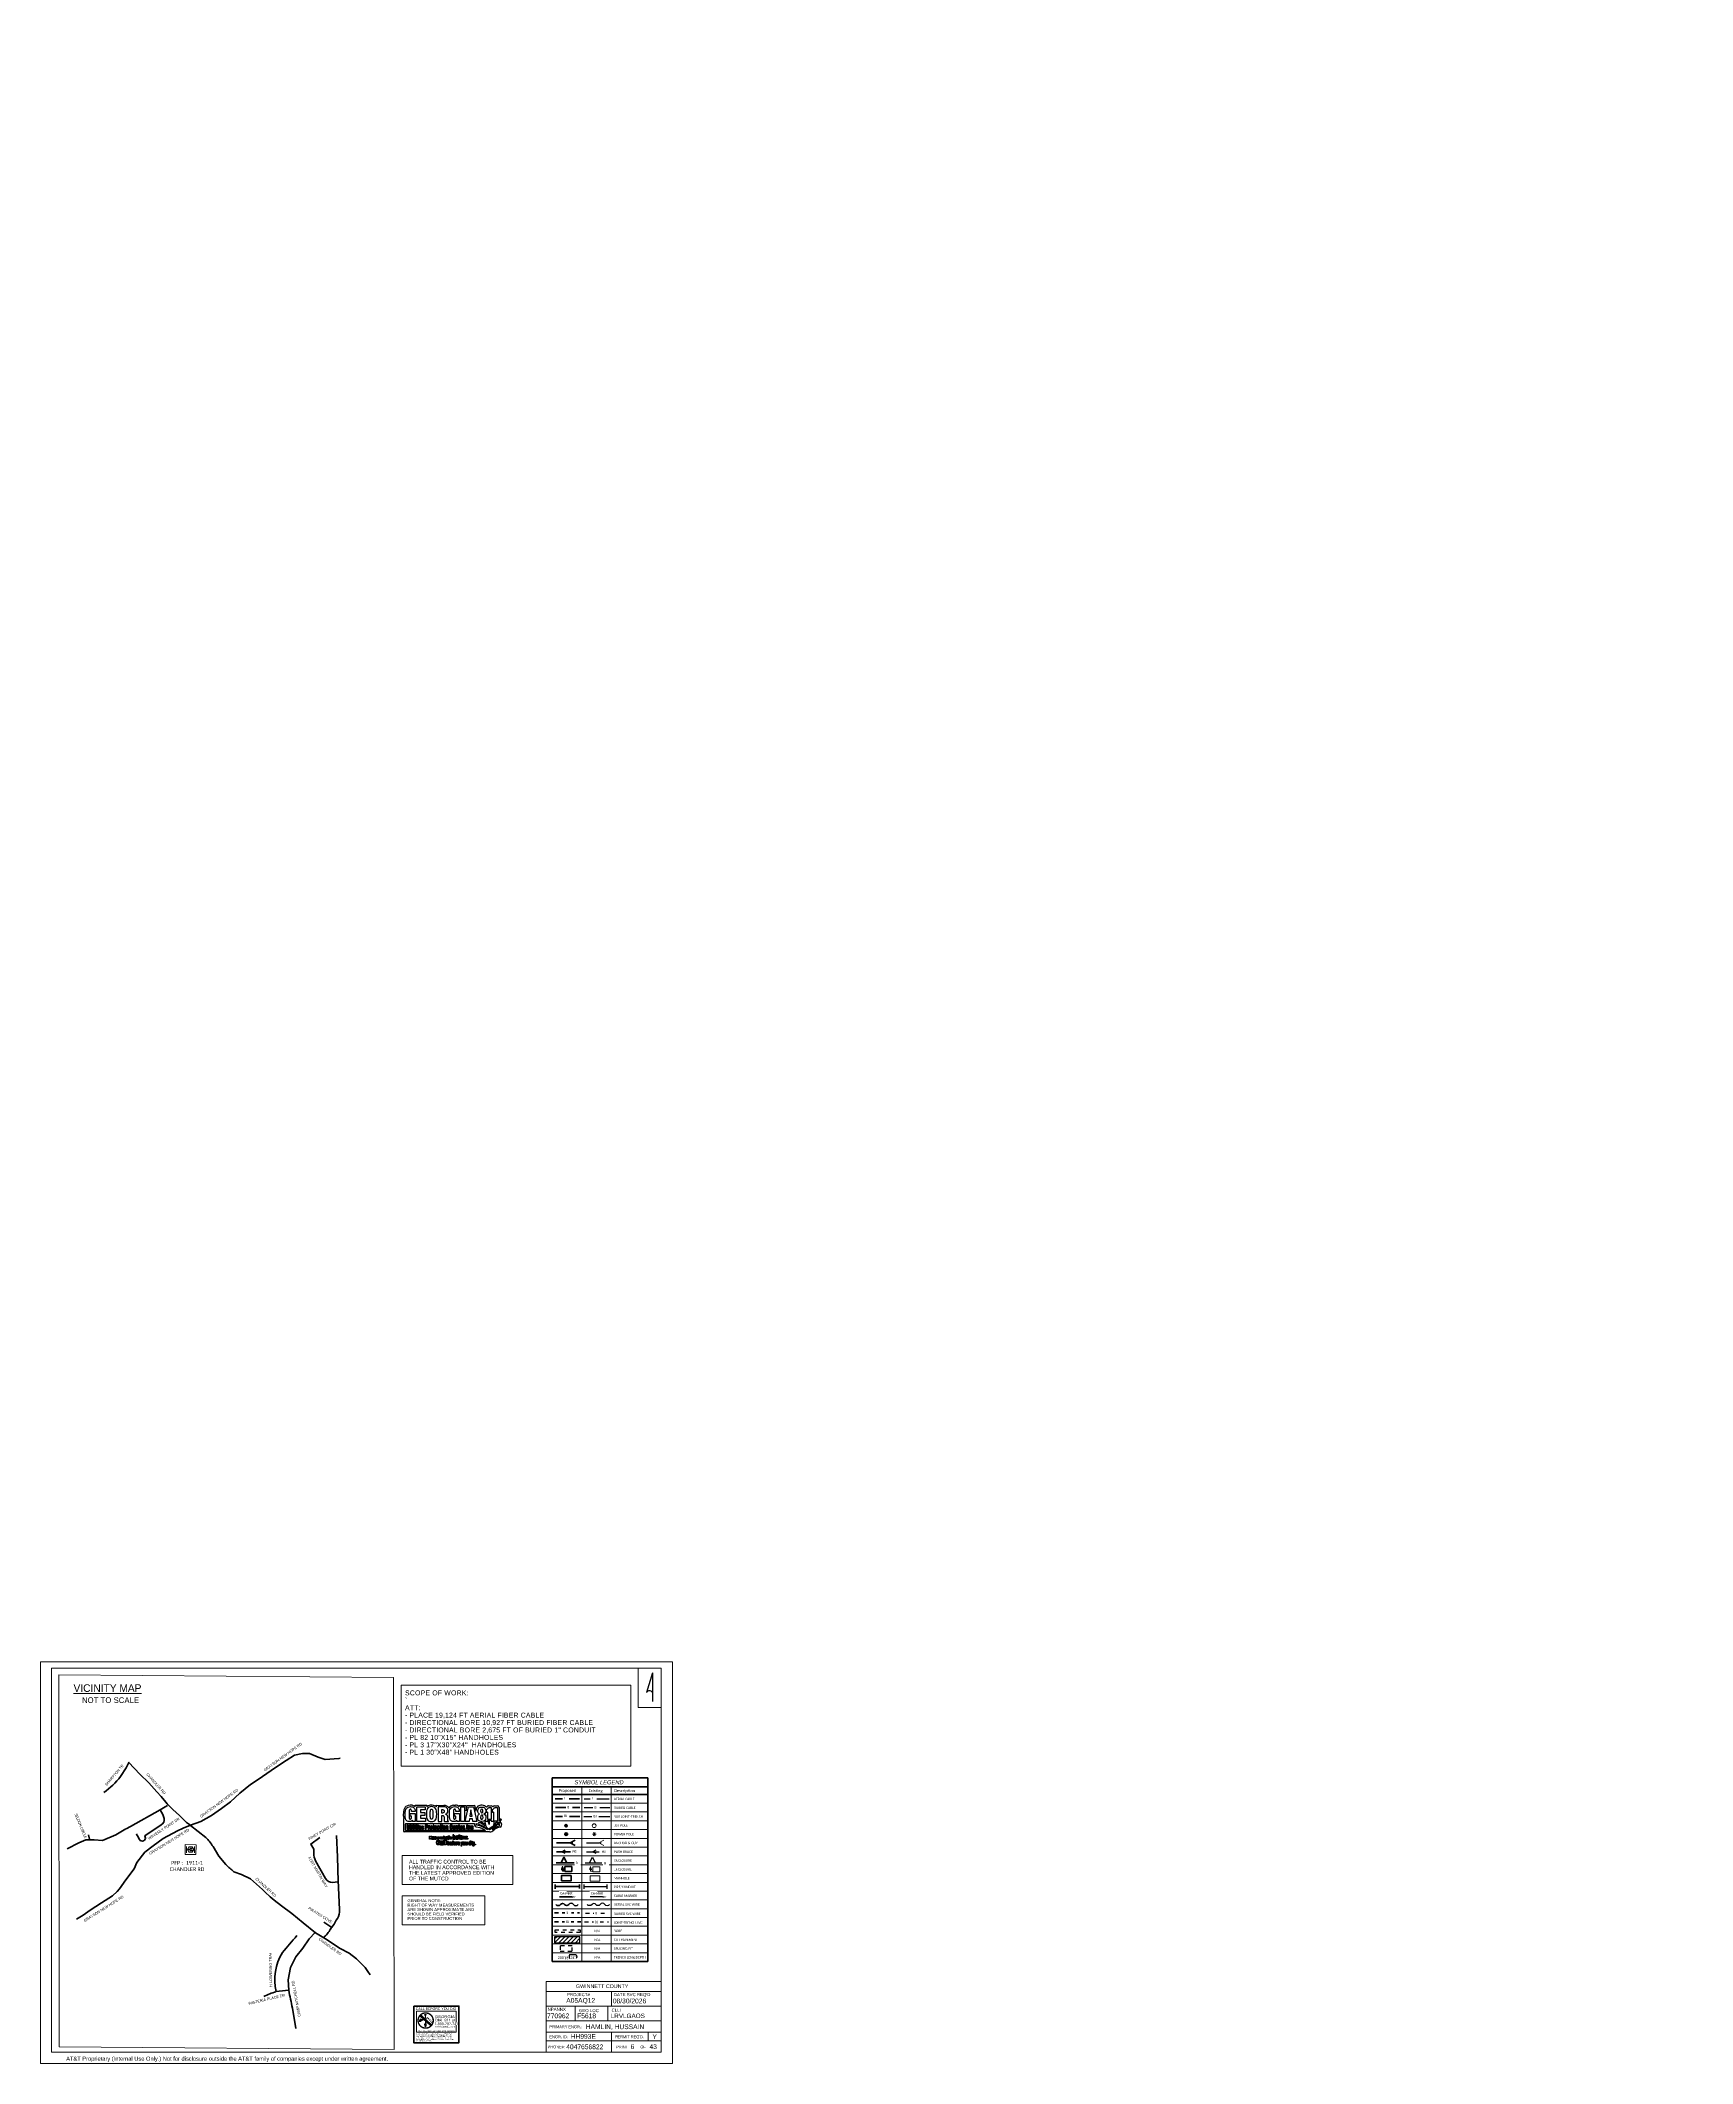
# Paper-space layout '1' of a CAD drawing. Header units: inches. Extents: x 1.3 to 44.7, y 1 to 54.1.
import ezdxf
from ezdxf.enums import TextEntityAlignment as Align

# ---------------------------------------------------------------- set-up
doc = ezdxf.new("R2010")
doc.units = ezdxf.units.IN
doc.header["$MEASUREMENT"] = 0
doc.linetypes.add('DASHED', pattern=[0.75, 0.5, -0.25])
doc.linetypes.add('PHANTOM2', pattern=[1.25, 0.625, -0.125, 0.125, -0.125, 0.125, -0.125])
for name, color, linetype, lineweight in [('ASEDOLIKE - Level 4', 7, 'Continuous', 0), ('Level 14', 7, 'Continuous', 0), ('Level 15', 7, 'Continuous', 0), ('Level 18', 7, 'Continuous', 0), ('Level 19', 7, 'DASHED', 0), ('Level 63', 7, 'Continuous', 0), ('Level 8', 7, 'Continuous', 0), ('unk 2 (def)', 7, 'Continuous', 0), ('z Level 63', 7, 'Continuous', 0)]:
    doc.layers.add(name, color=color, linetype=linetype, lineweight=lineweight)
for name, color, linetype in [('cable', 7, 'Continuous'), ('Miscellaneous', 1, 'Continuous'), ('Notes', 2, 'Continuous'), ('STREET NAMES', 250, 'Continuous')]:
    doc.layers.add(name, color=color, linetype=linetype)
doc.styles.add('Legend', font='calibri.ttf')
doc.styles.add('MtXpl_Arial_Unicode_', font='ARIALUNI.ttf')
doc.styles.get("Standard").update_dxf_attribs({"font": 'arial.ttf'})
doc.styles.add('Style-Arial', font='arial.ttf')
doc.styles.add('Style-font000', font='font000.shx')
doc.styles.add('Telco', font='dgn000.shx', dxfattribs={"height": 108})
doc.styles.add('TelcoFixedNoMask', font='font000.shx', dxfattribs={"height": 9})
doc.linetypes.add('FENCELINE2', pattern='A,0.25,-0.1,[132,ltypeshp.shx,S=0.1,R=0,X=-0.1,Y=0],-0.1,1', length=1.45)

# ---------------------------------------------------------------- blocks, each defined once
blk = doc.blocks.new('DIG_STAMP_GA')
at = {"layer": 'Notes', "linetype": 'Continuous', "lineweight": 0}
h = blk.add_hatch(color=1, dxfattribs=at)
edge = h.paths.add_edge_path()
edge.add_arc((477, 893), 334, 0, 360)
edge = h.paths.add_edge_path(flags=16)
edge.add_arc((477, 893), 280, 0, 360)
for points in [[(282, 845), (277, 882), (279, 893), (286, 916), (298, 930), (321, 950), (331, 955), (395, 955), (559, 1023), (754, 853), (751, 839), (617, 956), (599, 947), (743, 809), (731, 778), (546, 986)], [(412, 779), (415, 738), (418, 698), (418, 694), (418, 686), (420, 680), (421, 675), (422, 670), (424, 666), (427, 659), (431, 653), (434, 649), (436, 646), (440, 642), (444, 638), (447, 636), (450, 633), (453, 631), (459, 628), (463, 626), (468, 624), (472, 626), (477, 628), (482, 631), (486, 633), (489, 636), (493, 639), (495, 641), (498, 645), (499, 646), (502, 650), (505, 653), (507, 657), (510, 663), (512, 667), (513, 670), (515, 675), (516, 679), (517, 684), (518, 689), (518, 695), (518, 698), (521, 738), (524, 779), (524, 778), (523, 777), (523, 777), (523, 776), (522, 776), (519, 775), (516, 774), (515, 774), (513, 773), (511, 773), (509, 772), (505, 771), (499, 771), (495, 770), (491, 770), (486, 770), (479, 769), (475, 769), (468, 769), (465, 769), (458, 769), (456, 769), (451, 769), (448, 770), (445, 770), (442, 770), (439, 770), (436, 771), (435, 771), (432, 771), (428, 772), (427, 772), (425, 772), (423, 773), (421, 774), (419, 774), (416, 775), (415, 776), (413, 776), (413, 776), (413, 776), (413, 776), (413, 777), (412, 777), (412, 777), (412, 777), (412, 777), (412, 778), (412, 778)]]:
    blk.add_hatch(color=7, dxfattribs=at).paths.add_polyline_path(points)
at = {"layer": 'Level 8', "color": 7, "linetype": 'Continuous'}
for p, q in [((223, 855), (222, 849)), ((236, 853), (234, 846)), ((247, 850), (246, 843)), ((257, 848), (256, 842)), ((267, 847), (266, 840)), ((282, 845), (280, 839))]:
    blk.add_line(p, q, dxfattribs=at)
for centre, radius, start, end in [((337, 877), 115, 134.58284, 189.55883), ((347, 875), 113, 132.93038, 190.081), ((348, 876), 103, 129.71668, 193.05898), ((348, 876), 94.9, 126.15772, 195.60041), ((348, 877), 86, 119.731, 199.11916)]:
    blk.add_arc(centre, radius, start, end, dxfattribs=at)
at = {"layer": 'Notes', "color": 92}
blk.add_line((468, 861), (468, 769), dxfattribs=at)
at = {"layer": 'Notes', "color": 92, "linetype": 'Continuous', "lineweight": 13, "flags": 128}
blk.add_lwpolyline([(109, 1269), (1705, 1269), (1705, 423), (109, 423)], close=True, dxfattribs=at)
at = {"layer": 'Notes', "color": 92, "lineweight": 13, "flags": 128}
blk.add_lwpolyline([(468, 996), (468, 1071), (434, 1132), (502, 1132), (468, 1071)], dxfattribs=at)
at = {"layer": 'Notes', "color": 1, "linetype": 'Continuous', "lineweight": 0}
blk.add_solid([(257, 1070), (672, 688), (295, 1107), (704, 728)], dxfattribs=at)
at = {"layer": 'Notes', "color": 92, "linetype": 'Continuous', "lineweight": 13, "attachment_point": 1, "line_spacing_factor": 0.6, "style": 'Style-Arial', "bg_fill": 3, "box_fill_scale": 1, "bg_fill_color": 178, "bg_fill_transparency": 0}
for s, insert, char_height in [('CALL BEFORE YOU DIG', (78, 1419), 102.6), ('TWO FULL BUS. DAYS BEFORE YOU DIG', (134, 504), 55.3)]:
    blk.add_mtext(s, dxfattribs=dict(at, insert=insert, char_height=char_height))
at = {"layer": 'Notes', "color": 2, "linetype": 'Continuous', "lineweight": 13, "insert": (835, 814), "char_height": 108, "attachment_point": 1, "line_spacing_factor": 0.6, "style": 'Style-Arial', "bg_fill": 3, "box_fill_scale": 1, "bg_fill_color": 178, "bg_fill_transparency": 0}
blk.add_mtext('\\H1x;\\W0.765649;1-800-282-7411', dxfattribs=at)
at = {"layer": 'Notes', "color": 2, "linetype": 'Continuous', "lineweight": 13, "insert": (856, 962), "char_height": 108, "attachment_point": 1, "line_spacing_factor": 0.9, "style": 'Style-Arial', "bg_fill": 3, "box_fill_scale": 1, "bg_fill_color": 178, "bg_fill_transparency": 0}
blk.add_mtext('DIAL 811 or', dxfattribs=at)
at = {"layer": 'Notes', "color": 2, "linetype": 'Continuous', "lineweight": 13, "insert": (850, 1098), "char_height": 108, "attachment_point": 1, "line_spacing_factor": 0.9, "style": 'Style-Arial', "bg_fill": 3, "box_fill_scale": 1, "bg_fill_color": 178, "bg_fill_transparency": 0}
blk.add_mtext('\\H1x;\\W1.13135;GEORGIA', dxfattribs=at)
at = {"layer": 'Notes', "color": 2, "linetype": 'Continuous', "lineweight": 13, "insert": (861, 673), "char_height": 51.03, "attachment_point": 1, "line_spacing_factor": 0.6, "style": 'Style-Arial', "bg_fill": 3, "box_fill_scale": 1, "bg_fill_color": 178, "bg_fill_transparency": 0}
blk.add_mtext('\\H1x;\\W1.44848;www.call811.com', dxfattribs=at)
at = {"layer": 'Level 18', "color": 7, "linetype": 'Continuous', "lineweight": 40, "flags": 128}
blk.add_lwpolyline([(0, 1471), (1813, 1471), (1813, 0), (0, 0)], close=True, dxfattribs=at)
at = {"layer": 'Notes', "color": 135, "linetype": 'Continuous', "lineweight": 13, "insert": (103, 381), "char_height": 38.016, "attachment_point": 1, "line_spacing_factor": 0.9, "style": 'Style-font000', "bg_fill": 3, "box_fill_scale": 1, "bg_fill_color": 178, "bg_fill_transparency": 0}
blk.add_mtext('\\H1x;\\W0.933878;IT IS THE CONTRACTORS RESPONSIBILITY TO CONTACT^JUTILITY COMPANIES PRIOR TO ANY CONSTRUCTION AS^JTHE LOCATION OF UTILITIES SHOWN ON THIS PLAT ARE^JAPPROXIMATE AND POSSIBLY INCOMPLETE. THEREFORE^JCERTIFICATION TO THE LOCATION OF ALL UNDERGROUND^JUTILITIES IS WITHHELD.', dxfattribs=at)
at = {"layer": 'Notes', "color": 1, "linetype": 'Continuous', "lineweight": 0, "flags": 128}
blk.add_lwpolyline([(257, 1070), (672, 688), (704, 728), (295, 1107)], close=True, dxfattribs=at)
blk = doc.blocks.new('*U331')
at = {"layer": 'Level 63', "color": 7, "linetype": 'Continuous', "flags": 128}
blk.add_lwpolyline([(-172.9, 45.7), (172.9, 45.7), (172.9, -45.7), (-172.9, -45.7)], close=True, dxfattribs=at)
at = {"layer": 'Level 63', "color": 2, "linetype": 'Continuous', "insert": (-151.8, 31.9), "char_height": 11.768, "attachment_point": 1, "line_spacing_factor": 0.9, "style": 'TelcoFixedNoMask'}
blk.add_mtext('\\T1.009;ALL TRAFFIC CONTROL TO BE \\PHANDLED IN ACCORDANCE WITH\\PTHE LATEST APPROVED EDITION\\POF THE MUTCD', dxfattribs=at)
blk = doc.blocks.new('*U332')
at = {"layer": 'Level 63', "color": 7, "linetype": 'Continuous', "flags": 128}
blk.add_lwpolyline([(-129.5, 45.4), (129.5, 45.4), (129.5, -45.4), (-129.5, -45.4)], close=True, dxfattribs=at)
at = {"layer": 'Level 63', "color": 2, "linetype": 'Continuous', "insert": (-113, 34.5), "char_height": 9.277, "attachment_point": 1, "line_spacing_factor": 0.9, "style": 'TelcoFixedNoMask'}
blk.add_mtext('\\T1.015;GENERAL NOTE:\\PRIGHT OF WAY MEASUREMENTS\\PARE SHOWN APPROXIMATE AND\\PSHOULD BE FIELD VERIFIED\\PPRIOR TO CONSTRUCTION', dxfattribs=at)
blk = doc.blocks.new('*U465')
at = {"layer": 'Level 14', "linetype": 'Continuous', "lineweight": 13}
for p, q in [((-3.5, -2.8), (-3.5, 2.8)), ((-2.1, 0), (-0.9, 0)), ((-0.6, 0.5), (1.5, 0.5)), ((-0.1, 1.1), (1.4, 1.1)), ((3.5, -2.8), (3.5, 2.8)), ((-0.6, -0.5), (1.6, -0.5)), ((-0.1, -1.2), (1.3, -1.2))]:
    blk.add_line(p, q, dxfattribs=at)
at = {"layer": 'Level 14', "linetype": 'Continuous', "lineweight": 13, "flags": 128}
for points in [[(4.7, -4.3), (4.8, 4.2), (-4.8, 4.3), (-4.8, -4.3), (4.7, -4.3)], [(2.7, 0), (1.3, 2.3), (-1.4, 2.3), (-2.7, 0), (-1.4, -2.4), (1.3, -2.4), (2.7, 0)], [(-0.1, 1.1), (-0.9, 0), (-0.1, -1.2)]]:
    blk.add_lwpolyline(points, dxfattribs=at)
blk = doc.blocks.new('ATTSW_NORTH1')
at = {"layer": 'z Level 63', "color": 0, "linetype": 'Continuous', "lineweight": -2, "ltscale": 800.0016}
for q in [(-1458, -1329), (0, -3559)]:
    blk.add_line((0, 3559), q, dxfattribs=at)
blk.add_arc((-729, -1826), 882, 34.29789, 145.70211, dxfattribs=at)

psp = doc.layouts.new('1')

# ---------------------------------------------------------------- hatches: boundary and pattern name
at = {"layer": 'Level 15', "linetype": 'Continuous', "lineweight": 40}
h = psp.add_hatch(color=7, dxfattribs=at)
edge = h.paths.add_edge_path()
edge.add_arc((15.087, 7.266), 0.05, 0, 360)

# ---------------------------------------------------------------- linework, layer by layer
at = {"linetype": 'FENCELINE2', "lineweight": 0, "ltscale": 0.1}
psp.add_lwpolyline([(1.773, 11.222), (10.561, 11.154), (10.571, 1.392), (1.784, 1.46)], close=True, dxfattribs=at)
at = {"color": 7, "linetype": 'Continuous', "lineweight": 25}
for points in [[(15.181, 3.876, 0.307692), (15.181, 3.776)], [(15.353, 3.876, -0.332536), (15.353, 3.776)]]:
    psp.add_lwpolyline(points, format="xyb", dxfattribs=at)
psp.add_lwpolyline([(15.353, 3.876), (15.181, 3.876)], dxfattribs=at)
at = {"layer": 'ASEDOLIKE - Level 4', "color": 7, "linetype": 'Continuous', "lineweight": 30}
for p, q in [((10.822, 7.519), (10.826, 7.649)), ((10.83, 7.11), (10.83, 7.455)), ((11.125, 7.76), (11.124, 7.801)), ((11.124, 7.801), (11.433, 7.801)), ((11.167, 7.379), (11.167, 7.759)), ((11.167, 7.759), (11.392, 7.759)), ((11.392, 7.678), (11.266, 7.678)), ((11.266, 7.678), (11.266, 7.613)), ((11.266, 7.613), (11.383, 7.613)), ((11.383, 7.535), (11.266, 7.535)), ((11.266, 7.535), (11.266, 7.46)), ((11.266, 7.46), (11.396, 7.46)), ((11.383, 7.613), (11.383, 7.535)), ((11.392, 7.759), (11.392, 7.678)), ((11.396, 7.46), (11.396, 7.379)), ((11.433, 7.801), (11.433, 7.76)), ((11.684, 7.758), (11.682, 7.802)), ((11.682, 7.802), (11.881, 7.799)), ((12.135, 7.805), (12.185, 7.805)), ((12.283, 7.765), (12.28, 7.8)), ((12.28, 7.8), (12.463, 7.8)), ((12.325, 7.379), (12.325, 7.759)), ((12.325, 7.759), (12.424, 7.759)), ((12.424, 7.759), (12.424, 7.379)), ((12.439, 7.379), (12.529, 7.759)), ((12.463, 7.8), (12.462, 7.658)), ((12.462, 7.658), (12.494, 7.8)), ((12.494, 7.8), (12.683, 7.801)), ((12.529, 7.759), (12.654, 7.759)), ((12.552, 7.445), (12.542, 7.379)), ((12.63, 7.445), (12.552, 7.445)), ((12.591, 7.681), (12.564, 7.52)), ((12.564, 7.52), (12.619, 7.52)), ((12.619, 7.52), (12.591, 7.681)), ((12.591, 7.681), (12.591, 7.681)), ((12.641, 7.379), (12.63, 7.445)), ((12.654, 7.759), (12.746, 7.379)), ((12.683, 7.801), (12.723, 7.648)), ((13.049, 7.788), (13.124, 7.789)), ((13.206, 7.788), (13.286, 7.789)), ((13.33, 7.742), (13.331, 7.401)), ((13.082, 7.103), (10.838, 7.102)), ((10.87, 7.149), (10.87, 7.308)), ((10.882, 7.32), (12.688, 7.321)), ((12.977, 7.139), (10.882, 7.136)), ((11.037, 7.268), (11.037, 7.286)), ((11.037, 7.286), (11.058, 7.286)), ((11.058, 7.268), (11.037, 7.268)), ((11.037, 7.175), (11.037, 7.258)), ((11.037, 7.258), (11.058, 7.258)), ((11.058, 7.175), (11.037, 7.175)), ((11.058, 7.286), (11.058, 7.268)), ((11.058, 7.258), (11.058, 7.175)), ((11.072, 7.175), (11.072, 7.285)), ((11.072, 7.285), (11.093, 7.285)), ((11.093, 7.175), (11.072, 7.175)), ((11.093, 7.285), (11.093, 7.175)), ((11.107, 7.268), (11.107, 7.286)), ((11.107, 7.286), (11.128, 7.286)), ((11.128, 7.268), (11.107, 7.268)), ((11.107, 7.175), (11.107, 7.258)), ((11.107, 7.258), (11.128, 7.258)), ((11.128, 7.175), (11.107, 7.175)), ((11.128, 7.286), (11.128, 7.268)), ((11.128, 7.258), (11.128, 7.175)), ((11.396, 7.379), (11.167, 7.379)), ((11.187, 7.268), (11.187, 7.286)), ((11.187, 7.286), (11.208, 7.286)), ((11.208, 7.268), (11.187, 7.268)), ((11.187, 7.175), (11.187, 7.258)), ((11.187, 7.258), (11.208, 7.258)), ((11.208, 7.175), (11.187, 7.175)), ((11.208, 7.286), (11.208, 7.268)), ((11.208, 7.258), (11.208, 7.175)), ((11.506, 6.911), (11.506, 6.992)), ((11.506, 6.992), (11.527, 6.992)), ((11.527, 6.911), (11.506, 6.911)), ((11.527, 6.992), (11.527, 6.961)), ((11.527, 6.961), (11.528, 6.961)), ((11.532, 6.939), (11.527, 6.932)), ((11.527, 6.932), (11.527, 6.911)), ((11.528, 6.961), (11.544, 6.992)), ((11.545, 6.911), (11.532, 6.939)), ((11.544, 6.992), (11.566, 6.992)), ((11.569, 6.911), (11.545, 6.911)), ((11.566, 6.992), (11.546, 6.956)), ((11.546, 6.956), (11.569, 6.911)), ((11.689, 6.911), (11.677, 6.973)), ((11.677, 6.973), (11.697, 6.973)), ((11.713, 6.911), (11.689, 6.911)), ((11.697, 6.973), (11.702, 6.928)), ((11.702, 6.928), (11.709, 6.973)), ((11.709, 6.973), (11.731, 6.973)), ((11.719, 6.955), (11.713, 6.911)), ((11.726, 6.911), (11.719, 6.955)), ((11.749, 6.911), (11.726, 6.911)), ((11.731, 6.973), (11.737, 6.928)), ((11.737, 6.928), (11.742, 6.973)), ((11.737, 6.928), (11.737, 6.928)), ((11.742, 6.973), (11.762, 6.973)), ((11.762, 6.973), (11.749, 6.911)), ((11.794, 6.911), (11.781, 6.973)), ((11.781, 6.973), (11.801, 6.973)), ((11.817, 6.911), (11.794, 6.911)), ((11.801, 6.973), (11.806, 6.928)), ((11.806, 6.928), (11.812, 6.973)), ((11.812, 6.973), (11.835, 6.973)), ((11.824, 6.955), (11.817, 6.911)), ((11.821, 7.268), (11.821, 7.286)), ((11.821, 7.286), (11.842, 7.286)), ((11.842, 7.268), (11.821, 7.268)), ((11.821, 7.175), (11.821, 7.258)), ((11.821, 7.258), (11.842, 7.258)), ((11.842, 7.175), (11.821, 7.175)), ((11.83, 6.911), (11.824, 6.955)), ((11.854, 6.911), (11.83, 6.911)), ((11.835, 6.973), (11.841, 6.928)), ((11.841, 6.928), (11.846, 6.973)), ((11.842, 7.286), (11.842, 7.268)), ((11.842, 7.258), (11.842, 7.175)), ((11.846, 6.973), (11.866, 6.973)), ((11.866, 6.973), (11.854, 6.911)), ((12.269, 6.911), (12.269, 7.022)), ((12.269, 7.022), (12.298, 7.022)), ((12.298, 6.911), (12.269, 6.911)), ((12.298, 7.022), (12.298, 6.911)), ((12.424, 7.379), (12.325, 7.379)), ((12.393, 6.911), (12.376, 6.995)), ((12.376, 6.995), (12.403, 6.995)), ((12.425, 6.911), (12.393, 6.911)), ((12.403, 6.995), (12.41, 6.934)), ((12.41, 6.934), (12.411, 6.934)), ((12.411, 6.934), (12.419, 6.995)), ((12.419, 6.995), (12.449, 6.995)), ((12.434, 6.971), (12.425, 6.911)), ((12.443, 6.911), (12.434, 6.971)), ((12.542, 7.379), (12.439, 7.379)), ((12.474, 6.911), (12.443, 6.911)), ((12.449, 6.995), (12.457, 6.934)), ((12.457, 6.934), (12.465, 6.995)), ((12.465, 6.995), (12.492, 6.995)), ((12.492, 6.995), (12.474, 6.911)), ((12.482, 7.285), (12.504, 7.285)), ((12.482, 7.175), (12.482, 7.285)), ((12.504, 7.175), (12.482, 7.175)), ((12.486, 6.911), (12.486, 6.938)), ((12.486, 6.938), (12.509, 6.938)), ((12.509, 6.911), (12.486, 6.911)), ((12.504, 7.285), (12.504, 7.175)), ((12.509, 6.938), (12.509, 6.911)), ((12.746, 7.379), (12.641, 7.379)), ((13.357, 7.226), (13.322, 7.217)), ((13.389, 7.313), (13.388, 7.271)), ((11.867, 6.762), (11.867, 6.887)), ((11.867, 6.887), (11.899, 6.887)), ((11.899, 6.762), (11.867, 6.762)), ((11.899, 6.887), (11.899, 6.762)), ((11.908, 6.762), (11.908, 6.887)), ((11.908, 6.887), (11.94, 6.887)), ((11.94, 6.762), (11.908, 6.762)), ((11.94, 6.887), (11.94, 6.762)), ((12.596, 6.839), (12.596, 6.856)), ((12.596, 6.856), (12.62, 6.856)), ((12.62, 6.839), (12.596, 6.839)), ((12.596, 6.762), (12.596, 6.833)), ((12.596, 6.833), (12.62, 6.833)), ((12.62, 6.762), (12.596, 6.762)), ((12.62, 6.856), (12.62, 6.839)), ((12.62, 6.833), (12.62, 6.762)), ((12.691, 6.762), (12.691, 6.785)), ((12.691, 6.785), (12.711, 6.785)), ((12.711, 6.762), (12.691, 6.762)), ((12.711, 6.785), (12.711, 6.762))]:
    psp.add_line(p, q, dxfattribs=at)
for centre, radius, start, end in [((11.041, 7.694), 0.106, 38.2964, 54.9829), ((11.507, 7.696), 0.0981, 112.8532, 138.7764), ((12.849, 7.677), 0.124, 102.4596, 154.1792), ((12.905, 7.844), 0.133, 315.3592, 327.8414), ((13.05, 7.747), 0.0409, 90.0457, 140.6688), ((13.121, 7.733), 0.056, 34.48, 87.0245), ((13.209, 7.739), 0.0495, 93.4214, 148.6082), ((13.283, 7.742), 0.0472, 0.0454, 86.4594), ((10.838, 7.111), 0.00862, 180.6925, 269.2078), ((10.882, 7.308), 0.0121, 90.0284, 179.9981), ((10.882, 7.149), 0.0121, 180.0006, 270.0696), ((13.321, 7.356), 0.045, 3.849, 78.7052), ((13.342, 7.271), 0.0472, 288.5282, 0.0454), ((13.329, 7.312), 0.0599, 0.366, 51.5066)]:
    psp.add_arc(centre, radius, start, end, dxfattribs=at)
for centre, major_axis, ratio, start_param, end_param in [((11.031, 7.509), (-0.208, 0), 0.997236, 6.235062, 6.542265), ((11.011, 7.631), (0.186, 0), 0.997236, 2.248847, 3.042134), ((11.003, 7.61), (0.198, 0), 0.997236, 1.045896, 2.146179), ((11.545, 7.626), (0.179, 0), 0.997236, 1.704143, 2.013414), ((11.554, 7.646), (0.16, 0), 0.997236, 1.440276, 1.776244), ((11.569, 7.637), (0.167, 0), 0.997236, 0.811188, 1.53478), ((11.884, 7.649), (0.151, 0), 0.997236, 0.534503, 1.591196), ((12.141, 7.664), (0.141, 0), 0.997236, 1.614119, 2.689792), ((12.171, 7.635), (0.172, 0), 0.997236, 0.859233, 1.485597), ((12.89, 7.659), (-0.169, 0), 0.997236, 5.844137, 6.354041), ((12.873, 7.594), (0.21, 0), 0.997236, 1.209504, 1.813176), ((12.893, 7.662), (0.139, 0), 0.997236, 0.695533, 1.175465), ((13.08, 7.265), (-0.163, 0), 0.997236, 1.590107, 2.331346), ((13.384, 6.95), (0.276, 0), 0.997203, 1.79839, 2.341839)]:
    psp.add_ellipse(centre, major_axis=major_axis, ratio=ratio, start_param=start_param, end_param=end_param, dxfattribs=at)
for points, knots in [([(11.126, 7.586), (11.126, 7.586), (11.126, 7.379), (11.126, 7.379), (11.126, 7.379), (11.059, 7.379), (11.059, 7.379), (11.059, 7.379), (11.057, 7.413), (11.057, 7.413), (11.057, 7.413), (11.056, 7.413), (11.056, 7.413), (11.053, 7.405), (11.048, 7.399), (11.042, 7.393), (11.036, 7.387), (11.029, 7.383), (11.023, 7.381), (11.015, 7.378), (11.008, 7.376), (10.999, 7.375), (10.991, 7.374), (10.983, 7.374), (10.973, 7.373), (10.949, 7.373), (10.929, 7.378), (10.915, 7.386), (10.9, 7.394), (10.889, 7.406), (10.882, 7.424), (10.874, 7.44), (10.87, 7.46), (10.867, 7.485), (10.864, 7.51), (10.864, 7.538), (10.864, 7.57), (10.864, 7.601), (10.867, 7.629), (10.87, 7.654), (10.874, 7.678), (10.88, 7.699), (10.891, 7.716), (10.902, 7.732), (10.915, 7.745), (10.935, 7.754), (10.953, 7.762), (10.977, 7.766), (11.006, 7.766), (11.023, 7.766), (11.039, 7.765), (11.054, 7.76), (11.068, 7.756), (11.08, 7.748), (11.092, 7.737), (11.103, 7.727), (11.111, 7.714), (11.117, 7.697), (11.123, 7.682), (11.126, 7.663), (11.125, 7.639), (11.125, 7.639), (11.03, 7.639), (11.03, 7.639), (11.03, 7.659), (11.029, 7.673), (11.025, 7.683), (11.021, 7.694), (11.014, 7.7), (11.002, 7.7), (10.994, 7.7), (10.987, 7.697), (10.983, 7.694), (10.978, 7.69), (10.975, 7.682), (10.972, 7.673), (10.97, 7.663), (10.969, 7.649), (10.968, 7.633), (10.967, 7.616), (10.966, 7.595), (10.966, 7.57), (10.966, 7.544), (10.967, 7.523), (10.968, 7.505), (10.969, 7.489), (10.97, 7.475), (10.972, 7.466), (10.974, 7.455), (10.978, 7.448), (10.982, 7.445), (10.987, 7.441), (10.993, 7.439), (10.999, 7.439), (11.005, 7.439), (11.01, 7.44), (11.014, 7.442), (11.018, 7.444), (11.022, 7.448), (11.025, 7.454)], [0, 0, 0, 0, 0.030303, 0.030303, 0.030303, 0.060606, 0.060606, 0.060606, 0.090909, 0.090909, 0.090909, 0.121212, 0.121212, 0.121212, 0.151515, 0.151515, 0.151515, 0.181818, 0.181818, 0.181818, 0.212121, 0.212121, 0.212121, 0.242424, 0.242424, 0.242424, 0.272727, 0.272727, 0.272727, 0.30303, 0.30303, 0.30303, 0.333333, 0.333333, 0.333333, 0.363636, 0.363636, 0.363636, 0.393939, 0.393939, 0.393939, 0.424242, 0.424242, 0.424242, 0.454545, 0.454545, 0.454545, 0.484848, 0.484848, 0.484848, 0.515152, 0.515152, 0.515152, 0.545455, 0.545455, 0.545455, 0.575758, 0.575758, 0.575758, 0.606061, 0.606061, 0.606061, 0.636364, 0.636364, 0.636364, 0.666667, 0.666667, 0.666667, 0.69697, 0.69697, 0.69697, 0.727273, 0.727273, 0.727273, 0.757576, 0.757576, 0.757576, 0.787879, 0.787879, 0.787879, 0.818182, 0.818182, 0.818182, 0.848485, 0.848485, 0.848485, 0.878788, 0.878788, 0.878788, 0.909091, 0.909091, 0.909091, 0.939394, 0.939394, 0.939394, 0.969697, 0.969697, 0.969697, 1, 1, 1, 1]), ([(11.025, 7.453), (11.027, 7.459), (11.03, 7.468), (11.031, 7.478), (11.033, 7.489), (11.034, 7.502), (11.034, 7.519), (11.034, 7.519), (10.999, 7.519), (10.999, 7.519), (10.999, 7.519), (10.999, 7.585), (10.999, 7.585), (10.999, 7.585), (11.126, 7.585), (11.126, 7.585)], [0, 0, 0, 0, 0.2, 0.2, 0.2, 0.4, 0.4, 0.4, 0.6, 0.6, 0.6, 0.8, 0.8, 0.8, 1, 1, 1, 1]), ([(11.428, 7.66), (11.433, 7.684), (11.44, 7.705), (11.451, 7.72), (11.461, 7.736), (11.476, 7.748), (11.493, 7.755), (11.51, 7.762), (11.532, 7.766), (11.557, 7.766), (11.582, 7.766), (11.603, 7.762), (11.62, 7.755), (11.638, 7.748), (11.652, 7.736), (11.662, 7.72), (11.673, 7.705), (11.681, 7.684), (11.686, 7.66), (11.69, 7.634), (11.692, 7.604), (11.692, 7.569), (11.692, 7.534), (11.69, 7.503), (11.686, 7.478), (11.681, 7.453), (11.673, 7.433), (11.662, 7.418), (11.652, 7.401), (11.638, 7.39), (11.62, 7.384), (11.603, 7.377), (11.582, 7.373), (11.557, 7.373), (11.532, 7.373), (11.51, 7.377), (11.493, 7.384), (11.476, 7.39), (11.461, 7.401), (11.451, 7.418), (11.44, 7.433), (11.433, 7.453), (11.428, 7.478), (11.423, 7.503), (11.421, 7.534), (11.421, 7.569), (11.421, 7.604), (11.423, 7.634), (11.428, 7.66)], [0, 0, 0, 0, 0.0625, 0.0625, 0.0625, 0.125, 0.125, 0.125, 0.1875, 0.1875, 0.1875, 0.25, 0.25, 0.25, 0.3125, 0.3125, 0.3125, 0.375, 0.375, 0.375, 0.4375, 0.4375, 0.4375, 0.5, 0.5, 0.5, 0.5625, 0.5625, 0.5625, 0.625, 0.625, 0.625, 0.6875, 0.6875, 0.6875, 0.75, 0.75, 0.75, 0.8125, 0.8125, 0.8125, 0.875, 0.875, 0.875, 0.9375, 0.9375, 0.9375, 1, 1, 1, 1]), ([(11.524, 7.505), (11.525, 7.489), (11.527, 7.475), (11.529, 7.465), (11.531, 7.455), (11.534, 7.448), (11.539, 7.444), (11.543, 7.441), (11.549, 7.438), (11.557, 7.438), (11.564, 7.438), (11.57, 7.441), (11.575, 7.444), (11.579, 7.448), (11.582, 7.455), (11.584, 7.465), (11.587, 7.475), (11.588, 7.489), (11.589, 7.505), (11.59, 7.522), (11.59, 7.543), (11.59, 7.569), (11.59, 7.594), (11.59, 7.615), (11.589, 7.633), (11.588, 7.649), (11.587, 7.663), (11.584, 7.672), (11.582, 7.682), (11.579, 7.69), (11.575, 7.693), (11.57, 7.697), (11.564, 7.699), (11.557, 7.699), (11.549, 7.699), (11.543, 7.697), (11.539, 7.693), (11.534, 7.69), (11.531, 7.682), (11.529, 7.672), (11.527, 7.663), (11.525, 7.649), (11.524, 7.633), (11.524, 7.615), (11.523, 7.594), (11.523, 7.569), (11.523, 7.543), (11.524, 7.522), (11.524, 7.505)], [0, 0, 0, 0, 0.0625, 0.0625, 0.0625, 0.125, 0.125, 0.125, 0.1875, 0.1875, 0.1875, 0.25, 0.25, 0.25, 0.3125, 0.3125, 0.3125, 0.375, 0.375, 0.375, 0.4375, 0.4375, 0.4375, 0.5, 0.5, 0.5, 0.5625, 0.5625, 0.5625, 0.625, 0.625, 0.625, 0.6875, 0.6875, 0.6875, 0.75, 0.75, 0.75, 0.8125, 0.8125, 0.8125, 0.875, 0.875, 0.875, 0.9375, 0.9375, 0.9375, 1, 1, 1, 1]), ([(11.882, 7.759), (11.901, 7.759), (11.917, 7.757), (11.93, 7.751), (11.943, 7.746), (11.954, 7.739), (11.961, 7.73), (11.971, 7.722), (11.977, 7.712), (11.981, 7.698), (11.984, 7.687), (11.986, 7.673), (11.985, 7.658), (11.986, 7.633), (11.981, 7.612), (11.97, 7.597), (11.961, 7.58), (11.944, 7.571), (11.921, 7.568), (11.921, 7.568), (11.922, 7.566), (11.922, 7.566), (11.944, 7.565), (11.961, 7.556), (11.97, 7.541), (11.979, 7.527), (11.983, 7.507), (11.983, 7.481), (11.983, 7.481), (11.983, 7.449), (11.983, 7.449), (11.983, 7.445), (11.983, 7.439), (11.982, 7.433), (11.983, 7.428), (11.984, 7.423), (11.983, 7.418), (11.985, 7.414), (11.985, 7.409), (11.985, 7.406), (11.986, 7.401), (11.987, 7.398), (11.988, 7.397), (11.989, 7.394), (11.991, 7.392), (11.992, 7.39), (11.994, 7.388), (11.996, 7.386), (12, 7.385), (12, 7.385), (12, 7.379), (12, 7.379), (12, 7.379), (11.895, 7.379), (11.895, 7.379), (11.892, 7.385), (11.89, 7.39), (11.889, 7.397), (11.888, 7.403), (11.887, 7.41), (11.886, 7.417), (11.886, 7.424), (11.885, 7.43), (11.886, 7.436), (11.885, 7.442), (11.885, 7.448), (11.885, 7.452), (11.885, 7.452), (11.885, 7.477), (11.885, 7.477), (11.885, 7.488), (11.885, 7.496), (11.883, 7.504), (11.883, 7.511), (11.88, 7.517), (11.878, 7.52), (11.875, 7.525), (11.872, 7.527), (11.868, 7.529), (11.864, 7.531), (11.859, 7.532), (11.853, 7.532), (11.853, 7.532), (11.826, 7.532), (11.826, 7.532), (11.826, 7.532), (11.826, 7.379), (11.826, 7.379), (11.826, 7.379), (11.727, 7.379), (11.727, 7.379), (11.727, 7.379), (11.727, 7.759), (11.727, 7.759), (11.727, 7.759), (11.882, 7.759), (11.882, 7.759)], [0, 0, 0, 0, 0.03125, 0.03125, 0.03125, 0.0625, 0.0625, 0.0625, 0.09375, 0.09375, 0.09375, 0.125, 0.125, 0.125, 0.15625, 0.15625, 0.15625, 0.1875, 0.1875, 0.1875, 0.21875, 0.21875, 0.21875, 0.25, 0.25, 0.25, 0.28125, 0.28125, 0.28125, 0.3125, 0.3125, 0.3125, 0.34375, 0.34375, 0.34375, 0.375, 0.375, 0.375, 0.40625, 0.40625, 0.40625, 0.4375, 0.4375, 0.4375, 0.46875, 0.46875, 0.46875, 0.5, 0.5, 0.5, 0.53125, 0.53125, 0.53125, 0.5625, 0.5625, 0.5625, 0.59375, 0.59375, 0.59375, 0.625, 0.625, 0.625, 0.65625, 0.65625, 0.65625, 0.6875, 0.6875, 0.6875, 0.71875, 0.71875, 0.71875, 0.75, 0.75, 0.75, 0.78125, 0.78125, 0.78125, 0.8125, 0.8125, 0.8125, 0.84375, 0.84375, 0.84375, 0.875, 0.875, 0.875, 0.90625, 0.90625, 0.90625, 0.9375, 0.9375, 0.9375, 0.96875, 0.96875, 0.96875, 1, 1, 1, 1]), ([(11.846, 7.598), (11.86, 7.598), (11.871, 7.602), (11.878, 7.611), (11.884, 7.619), (11.888, 7.63), (11.888, 7.643), (11.888, 7.659), (11.884, 7.671), (11.878, 7.678), (11.872, 7.684), (11.861, 7.687), (11.846, 7.687), (11.846, 7.687), (11.827, 7.687), (11.827, 7.687), (11.827, 7.687), (11.827, 7.598), (11.827, 7.598), (11.827, 7.598), (11.846, 7.598), (11.846, 7.598)], [0, 0, 0, 0, 0.142857, 0.142857, 0.142857, 0.285714, 0.285714, 0.285714, 0.428571, 0.428571, 0.428571, 0.571429, 0.571429, 0.571429, 0.714286, 0.714286, 0.714286, 0.857143, 0.857143, 0.857143, 1, 1, 1, 1]), ([(12.288, 7.586), (12.288, 7.586), (12.288, 7.379), (12.288, 7.379), (12.288, 7.379), (12.221, 7.379), (12.221, 7.379), (12.221, 7.379), (12.219, 7.413), (12.219, 7.413), (12.219, 7.413), (12.218, 7.413), (12.218, 7.413), (12.215, 7.405), (12.21, 7.398), (12.204, 7.393), (12.198, 7.387), (12.192, 7.383), (12.185, 7.381), (12.177, 7.378), (12.17, 7.376), (12.162, 7.375), (12.153, 7.374), (12.144, 7.373), (12.136, 7.373), (12.111, 7.374), (12.091, 7.378), (12.076, 7.386), (12.062, 7.394), (12.051, 7.406), (12.043, 7.424), (12.036, 7.44), (12.031, 7.46), (12.029, 7.485), (12.027, 7.51), (12.027, 7.538), (12.027, 7.569), (12.026, 7.601), (12.028, 7.629), (12.032, 7.654), (12.036, 7.678), (12.043, 7.699), (12.054, 7.715), (12.064, 7.732), (12.078, 7.745), (12.096, 7.754), (12.115, 7.762), (12.139, 7.766), (12.168, 7.766), (12.186, 7.766), (12.201, 7.764), (12.216, 7.76), (12.231, 7.755), (12.243, 7.748), (12.253, 7.737), (12.264, 7.727), (12.272, 7.714), (12.279, 7.697), (12.285, 7.682), (12.288, 7.662), (12.288, 7.639), (12.288, 7.639), (12.192, 7.639), (12.192, 7.639), (12.192, 7.659), (12.191, 7.674), (12.187, 7.683), (12.183, 7.694), (12.176, 7.7), (12.163, 7.7), (12.156, 7.7), (12.15, 7.697), (12.145, 7.694), (12.14, 7.69), (12.136, 7.683), (12.134, 7.673), (12.132, 7.663), (12.13, 7.649), (12.129, 7.633), (12.129, 7.616), (12.129, 7.595), (12.129, 7.569), (12.129, 7.544), (12.129, 7.523), (12.129, 7.505), (12.13, 7.49), (12.132, 7.475), (12.134, 7.466), (12.136, 7.455), (12.14, 7.448), (12.144, 7.445), (12.149, 7.441), (12.155, 7.439), (12.162, 7.439), (12.168, 7.439), (12.172, 7.44), (12.176, 7.442), (12.18, 7.444), (12.183, 7.448), (12.186, 7.454)], [0, 0, 0, 0, 0.030303, 0.030303, 0.030303, 0.060606, 0.060606, 0.060606, 0.090909, 0.090909, 0.090909, 0.121212, 0.121212, 0.121212, 0.151515, 0.151515, 0.151515, 0.181818, 0.181818, 0.181818, 0.212121, 0.212121, 0.212121, 0.242424, 0.242424, 0.242424, 0.272727, 0.272727, 0.272727, 0.30303, 0.30303, 0.30303, 0.333333, 0.333333, 0.333333, 0.363636, 0.363636, 0.363636, 0.393939, 0.393939, 0.393939, 0.424242, 0.424242, 0.424242, 0.454545, 0.454545, 0.454545, 0.484848, 0.484848, 0.484848, 0.515152, 0.515152, 0.515152, 0.545455, 0.545455, 0.545455, 0.575758, 0.575758, 0.575758, 0.606061, 0.606061, 0.606061, 0.636364, 0.636364, 0.636364, 0.666667, 0.666667, 0.666667, 0.69697, 0.69697, 0.69697, 0.727273, 0.727273, 0.727273, 0.757576, 0.757576, 0.757576, 0.787879, 0.787879, 0.787879, 0.818182, 0.818182, 0.818182, 0.848485, 0.848485, 0.848485, 0.878788, 0.878788, 0.878788, 0.909091, 0.909091, 0.909091, 0.939394, 0.939394, 0.939394, 0.969697, 0.969697, 0.969697, 1, 1, 1, 1]), ([(12.187, 7.453), (12.19, 7.459), (12.192, 7.468), (12.193, 7.478), (12.195, 7.489), (12.196, 7.502), (12.196, 7.519), (12.196, 7.519), (12.16, 7.519), (12.16, 7.519), (12.16, 7.519), (12.16, 7.585), (12.16, 7.585), (12.16, 7.585), (12.289, 7.585), (12.289, 7.585)], [0, 0, 0, 0, 0.2, 0.2, 0.2, 0.4, 0.4, 0.4, 0.6, 0.6, 0.6, 0.8, 0.8, 0.8, 1, 1, 1, 1]), ([(12.955, 7.729), (12.937, 7.747), (12.912, 7.755), (12.876, 7.755), (12.806, 7.755), (12.771, 7.723), (12.771, 7.657), (12.771, 7.642), (12.773, 7.629), (12.776, 7.618), (12.778, 7.609), (12.783, 7.602), (12.788, 7.595), (12.795, 7.587), (12.806, 7.58), (12.819, 7.576), (12.777, 7.559), (12.768, 7.526), (12.768, 7.477), (12.767, 7.444), (12.776, 7.42), (12.793, 7.403), (12.811, 7.385), (12.838, 7.377), (12.876, 7.377), (12.948, 7.377), (12.983, 7.409), (12.983, 7.477), (12.983, 7.493), (12.982, 7.51), (12.978, 7.526), (12.972, 7.547), (12.959, 7.565), (12.933, 7.576), (12.975, 7.588), (12.981, 7.623), (12.981, 7.655), (12.981, 7.67), (12.979, 7.684), (12.975, 7.695), (12.972, 7.709), (12.964, 7.72), (12.955, 7.729)], [0, 0, 0, 0, 0.071429, 0.071429, 0.071429, 0.142857, 0.142857, 0.142857, 0.214286, 0.214286, 0.214286, 0.285714, 0.285714, 0.285714, 0.357143, 0.357143, 0.357143, 0.428571, 0.428571, 0.428571, 0.5, 0.5, 0.5, 0.571429, 0.571429, 0.571429, 0.642857, 0.642857, 0.642857, 0.714286, 0.714286, 0.714286, 0.785714, 0.785714, 0.785714, 0.857143, 0.857143, 0.857143, 0.928571, 0.928571, 0.928571, 1, 1, 1, 1]), ([(12.908, 7.483), (12.908, 7.483), (12.908, 7.481), (12.908, 7.481), (12.907, 7.449), (12.897, 7.433), (12.876, 7.433), (12.867, 7.433), (12.86, 7.435), (12.855, 7.441), (12.844, 7.451), (12.843, 7.47), (12.843, 7.483), (12.843, 7.483), (12.843, 7.485), (12.843, 7.485), (12.843, 7.506), (12.843, 7.546), (12.875, 7.546), (12.882, 7.546), (12.889, 7.543), (12.894, 7.538), (12.908, 7.525), (12.908, 7.5), (12.908, 7.483)], [0, 0, 0, 0, 0.125, 0.125, 0.125, 0.25, 0.25, 0.25, 0.375, 0.375, 0.375, 0.5, 0.5, 0.5, 0.625, 0.625, 0.625, 0.75, 0.75, 0.75, 0.875, 0.875, 0.875, 1, 1, 1, 1]), ([(12.906, 7.651), (12.906, 7.639), (12.905, 7.603), (12.876, 7.603), (12.869, 7.603), (12.863, 7.606), (12.858, 7.61), (12.847, 7.621), (12.846, 7.639), (12.846, 7.652), (12.846, 7.652), (12.846, 7.652), (12.846, 7.652), (12.846, 7.683), (12.856, 7.699), (12.876, 7.699), (12.882, 7.699), (12.888, 7.696), (12.894, 7.692), (12.901, 7.684), (12.906, 7.671), (12.906, 7.651)], [0, 0, 0, 0, 0.142857, 0.142857, 0.142857, 0.285714, 0.285714, 0.285714, 0.428571, 0.428571, 0.428571, 0.571429, 0.571429, 0.571429, 0.714286, 0.714286, 0.714286, 0.857143, 0.857143, 0.857143, 1, 1, 1, 1]), ([(13.033, 7.618), (13.033, 7.618), (13.033, 7.425), (13.033, 7.425), (13.047, 7.433), (13.112, 7.433), (13.125, 7.425), (13.125, 7.425), (13.125, 7.741), (13.125, 7.741), (13.125, 7.741), (13.054, 7.741), (13.054, 7.741), (13.05, 7.733), (13.043, 7.723), (13.033, 7.714), (13.023, 7.705), (13.011, 7.696), (12.996, 7.69), (12.996, 7.69), (12.996, 7.613), (12.996, 7.613), (13.007, 7.612), (13.02, 7.614), (13.033, 7.618)], [0, 0, 0, 0, 0.125, 0.125, 0.125, 0.25, 0.25, 0.25, 0.375, 0.375, 0.375, 0.5, 0.5, 0.5, 0.625, 0.625, 0.625, 0.75, 0.75, 0.75, 0.875, 0.875, 0.875, 1, 1, 1, 1]), ([(13.213, 7.741), (13.209, 7.733), (13.202, 7.723), (13.192, 7.714), (13.182, 7.705), (13.168, 7.696), (13.154, 7.69), (13.154, 7.69), (13.154, 7.613), (13.154, 7.613), (13.164, 7.612), (13.179, 7.614), (13.193, 7.618), (13.193, 7.618), (13.193, 7.381), (13.193, 7.381), (13.193, 7.381), (13.284, 7.381), (13.284, 7.381), (13.284, 7.381), (13.284, 7.741), (13.284, 7.741), (13.284, 7.741), (13.213, 7.741), (13.213, 7.741)], [0, 0, 0, 0, 0.125, 0.125, 0.125, 0.25, 0.25, 0.25, 0.375, 0.375, 0.375, 0.5, 0.5, 0.5, 0.625, 0.625, 0.625, 0.75, 0.75, 0.75, 0.875, 0.875, 0.875, 1, 1, 1, 1]), ([(13.38, 7.408), (13.376, 7.404), (13.371, 7.403), (13.366, 7.403), (13.361, 7.403), (13.356, 7.404), (13.352, 7.408), (13.348, 7.412), (13.347, 7.417), (13.347, 7.422), (13.347, 7.428), (13.348, 7.432), (13.353, 7.436), (13.356, 7.44), (13.361, 7.442), (13.366, 7.442), (13.371, 7.442), (13.377, 7.44), (13.38, 7.436), (13.384, 7.432), (13.386, 7.427), (13.386, 7.422), (13.386, 7.417), (13.384, 7.412), (13.38, 7.408)], [0, 0, 0, 0, 0.125, 0.125, 0.125, 0.25, 0.25, 0.25, 0.375, 0.375, 0.375, 0.5, 0.5, 0.5, 0.625, 0.625, 0.625, 0.75, 0.75, 0.75, 0.875, 0.875, 0.875, 1, 1, 1, 1]), ([(13.355, 7.434), (13.351, 7.43), (13.35, 7.426), (13.35, 7.422), (13.35, 7.418), (13.351, 7.414), (13.355, 7.411), (13.358, 7.407), (13.362, 7.406), (13.366, 7.406), (13.371, 7.406), (13.374, 7.407), (13.377, 7.411), (13.381, 7.414), (13.383, 7.418), (13.383, 7.422), (13.383, 7.426), (13.381, 7.43), (13.377, 7.434), (13.374, 7.437), (13.371, 7.438), (13.366, 7.438), (13.362, 7.438), (13.358, 7.437), (13.355, 7.434)], [0, 0, 0, 0, 0.125, 0.125, 0.125, 0.25, 0.25, 0.25, 0.375, 0.375, 0.375, 0.5, 0.5, 0.5, 0.625, 0.625, 0.625, 0.75, 0.75, 0.75, 0.875, 0.875, 0.875, 1, 1, 1, 1]), ([(10.932, 7.208), (10.932, 7.205), (10.933, 7.203), (10.933, 7.2), (10.934, 7.198), (10.934, 7.196), (10.935, 7.194), (10.936, 7.193), (10.937, 7.191), (10.939, 7.19), (10.94, 7.19), (10.943, 7.189), (10.946, 7.189), (10.948, 7.189), (10.95, 7.19), (10.952, 7.19), (10.953, 7.191), (10.955, 7.193), (10.956, 7.194), (10.957, 7.196), (10.958, 7.198), (10.958, 7.2), (10.958, 7.203), (10.958, 7.205), (10.958, 7.208), (10.958, 7.208), (10.958, 7.285), (10.958, 7.285), (10.958, 7.285), (10.98, 7.285), (10.98, 7.285), (10.98, 7.285), (10.98, 7.208), (10.98, 7.208), (10.98, 7.201), (10.979, 7.196), (10.978, 7.191), (10.976, 7.186), (10.973, 7.183), (10.97, 7.18), (10.967, 7.178), (10.963, 7.175), (10.958, 7.175), (10.954, 7.174), (10.95, 7.173), (10.946, 7.173), (10.941, 7.173), (10.937, 7.174), (10.932, 7.175), (10.928, 7.175), (10.925, 7.177), (10.921, 7.179), (10.918, 7.182), (10.915, 7.185), (10.913, 7.19), (10.911, 7.195), (10.91, 7.201), (10.91, 7.208), (10.91, 7.208), (10.91, 7.285), (10.91, 7.285), (10.91, 7.285), (10.932, 7.285), (10.932, 7.285), (10.932, 7.285), (10.932, 7.208), (10.932, 7.208)], [0, 0, 0, 0, 0.045455, 0.045455, 0.045455, 0.090909, 0.090909, 0.090909, 0.136364, 0.136364, 0.136364, 0.181818, 0.181818, 0.181818, 0.227273, 0.227273, 0.227273, 0.272727, 0.272727, 0.272727, 0.318182, 0.318182, 0.318182, 0.363636, 0.363636, 0.363636, 0.409091, 0.409091, 0.409091, 0.454545, 0.454545, 0.454545, 0.5, 0.5, 0.5, 0.545455, 0.545455, 0.545455, 0.590909, 0.590909, 0.590909, 0.636364, 0.636364, 0.636364, 0.681818, 0.681818, 0.681818, 0.727273, 0.727273, 0.727273, 0.772727, 0.772727, 0.772727, 0.818182, 0.818182, 0.818182, 0.863636, 0.863636, 0.863636, 0.909091, 0.909091, 0.909091, 0.954545, 0.954545, 0.954545, 1, 1, 1, 1]), ([(11.018, 7.281), (11.018, 7.281), (11.018, 7.258), (11.018, 7.258), (11.018, 7.258), (11.03, 7.258), (11.03, 7.258), (11.03, 7.258), (11.03, 7.243), (11.03, 7.243), (11.03, 7.243), (11.018, 7.243), (11.018, 7.243), (11.018, 7.243), (11.018, 7.199), (11.018, 7.199), (11.018, 7.195), (11.018, 7.193), (11.02, 7.191), (11.021, 7.19), (11.023, 7.19), (11.026, 7.19), (11.027, 7.19), (11.027, 7.19), (11.028, 7.19), (11.029, 7.19), (11.03, 7.19), (11.03, 7.19), (11.03, 7.19), (11.03, 7.175), (11.03, 7.175), (11.028, 7.175), (11.026, 7.175), (11.024, 7.175), (11.021, 7.175), (11.019, 7.175), (11.017, 7.175), (11.012, 7.175), (11.009, 7.175), (11.006, 7.175), (11.004, 7.176), (11.002, 7.177), (11, 7.178), (10.999, 7.181), (10.998, 7.183), (10.997, 7.185), (10.997, 7.188), (10.997, 7.192), (10.997, 7.196), (10.997, 7.196), (10.997, 7.243), (10.997, 7.243), (10.997, 7.243), (10.986, 7.243), (10.986, 7.243), (10.986, 7.243), (10.986, 7.258), (10.986, 7.258), (10.986, 7.258), (10.997, 7.258), (10.997, 7.258), (10.997, 7.258), (10.997, 7.281), (10.997, 7.281), (10.997, 7.281), (11.018, 7.281), (11.018, 7.281)], [0, 0, 0, 0, 0.045455, 0.045455, 0.045455, 0.090909, 0.090909, 0.090909, 0.136364, 0.136364, 0.136364, 0.181818, 0.181818, 0.181818, 0.227273, 0.227273, 0.227273, 0.272727, 0.272727, 0.272727, 0.318182, 0.318182, 0.318182, 0.363636, 0.363636, 0.363636, 0.409091, 0.409091, 0.409091, 0.454545, 0.454545, 0.454545, 0.5, 0.5, 0.5, 0.545455, 0.545455, 0.545455, 0.590909, 0.590909, 0.590909, 0.636364, 0.636364, 0.636364, 0.681818, 0.681818, 0.681818, 0.727273, 0.727273, 0.727273, 0.772727, 0.772727, 0.772727, 0.818182, 0.818182, 0.818182, 0.863636, 0.863636, 0.863636, 0.909091, 0.909091, 0.909091, 0.954545, 0.954545, 0.954545, 1, 1, 1, 1]), ([(11.168, 7.281), (11.168, 7.281), (11.168, 7.258), (11.168, 7.258), (11.168, 7.258), (11.18, 7.258), (11.18, 7.258), (11.18, 7.258), (11.18, 7.243), (11.18, 7.243), (11.18, 7.243), (11.168, 7.243), (11.168, 7.243), (11.168, 7.243), (11.168, 7.199), (11.168, 7.199), (11.168, 7.195), (11.168, 7.193), (11.169, 7.191), (11.17, 7.19), (11.172, 7.19), (11.176, 7.19), (11.176, 7.19), (11.177, 7.19), (11.178, 7.19), (11.179, 7.19), (11.179, 7.19), (11.18, 7.19), (11.18, 7.19), (11.18, 7.175), (11.18, 7.175), (11.178, 7.175), (11.176, 7.175), (11.173, 7.175), (11.171, 7.175), (11.169, 7.175), (11.166, 7.175), (11.162, 7.175), (11.159, 7.175), (11.156, 7.175), (11.154, 7.176), (11.152, 7.177), (11.15, 7.178), (11.149, 7.181), (11.148, 7.183), (11.147, 7.185), (11.147, 7.188), (11.146, 7.192), (11.146, 7.196), (11.146, 7.196), (11.146, 7.243), (11.146, 7.243), (11.146, 7.243), (11.136, 7.243), (11.136, 7.243), (11.136, 7.243), (11.136, 7.258), (11.136, 7.258), (11.136, 7.258), (11.146, 7.258), (11.146, 7.258), (11.146, 7.258), (11.146, 7.281), (11.146, 7.281), (11.146, 7.281), (11.168, 7.281), (11.168, 7.281)], [0, 0, 0, 0, 0.045455, 0.045455, 0.045455, 0.090909, 0.090909, 0.090909, 0.136364, 0.136364, 0.136364, 0.181818, 0.181818, 0.181818, 0.227273, 0.227273, 0.227273, 0.272727, 0.272727, 0.272727, 0.318182, 0.318182, 0.318182, 0.363636, 0.363636, 0.363636, 0.409091, 0.409091, 0.409091, 0.454545, 0.454545, 0.454545, 0.5, 0.5, 0.5, 0.545455, 0.545455, 0.545455, 0.590909, 0.590909, 0.590909, 0.636364, 0.636364, 0.636364, 0.681818, 0.681818, 0.681818, 0.727273, 0.727273, 0.727273, 0.772727, 0.772727, 0.772727, 0.818182, 0.818182, 0.818182, 0.863636, 0.863636, 0.863636, 0.909091, 0.909091, 0.909091, 0.954545, 0.954545, 0.954545, 1, 1, 1, 1]), ([(11.239, 7.206), (11.239, 7.204), (11.239, 7.202), (11.24, 7.199), (11.24, 7.197), (11.241, 7.195), (11.242, 7.194), (11.242, 7.191), (11.244, 7.19), (11.245, 7.189), (11.246, 7.188), (11.248, 7.187), (11.25, 7.187), (11.254, 7.187), (11.255, 7.188), (11.257, 7.191), (11.26, 7.194), (11.26, 7.197), (11.261, 7.202), (11.261, 7.202), (11.279, 7.202), (11.279, 7.202), (11.28, 7.194), (11.277, 7.186), (11.272, 7.181), (11.268, 7.175), (11.26, 7.173), (11.25, 7.173), (11.242, 7.173), (11.236, 7.175), (11.232, 7.177), (11.228, 7.18), (11.224, 7.183), (11.223, 7.187), (11.22, 7.191), (11.219, 7.197), (11.218, 7.202), (11.218, 7.208), (11.218, 7.211), (11.218, 7.217), (11.218, 7.223), (11.218, 7.228), (11.219, 7.233), (11.22, 7.238), (11.221, 7.243), (11.223, 7.247), (11.226, 7.25), (11.23, 7.254), (11.234, 7.256), (11.238, 7.259), (11.244, 7.26), (11.251, 7.26), (11.257, 7.259), (11.262, 7.259), (11.266, 7.257), (11.269, 7.255), (11.272, 7.252), (11.275, 7.248), (11.278, 7.244), (11.279, 7.241), (11.28, 7.235), (11.281, 7.23), (11.281, 7.224), (11.281, 7.217), (11.281, 7.217), (11.281, 7.213), (11.281, 7.213), (11.281, 7.213), (11.239, 7.213), (11.239, 7.213), (11.239, 7.213), (11.239, 7.206), (11.239, 7.206)], [0, 0, 0, 0, 0.041667, 0.041667, 0.041667, 0.083333, 0.083333, 0.083333, 0.125, 0.125, 0.125, 0.166667, 0.166667, 0.166667, 0.208333, 0.208333, 0.208333, 0.25, 0.25, 0.25, 0.291667, 0.291667, 0.291667, 0.333333, 0.333333, 0.333333, 0.375, 0.375, 0.375, 0.416667, 0.416667, 0.416667, 0.458333, 0.458333, 0.458333, 0.5, 0.5, 0.5, 0.541667, 0.541667, 0.541667, 0.583333, 0.583333, 0.583333, 0.625, 0.625, 0.625, 0.666667, 0.666667, 0.666667, 0.708333, 0.708333, 0.708333, 0.75, 0.75, 0.75, 0.791667, 0.791667, 0.791667, 0.833333, 0.833333, 0.833333, 0.875, 0.875, 0.875, 0.916667, 0.916667, 0.916667, 0.958333, 0.958333, 0.958333, 1, 1, 1, 1]), ([(11.26, 7.234), (11.26, 7.236), (11.26, 7.238), (11.259, 7.24), (11.258, 7.242), (11.257, 7.243), (11.256, 7.244), (11.254, 7.245), (11.252, 7.245), (11.251, 7.245), (11.248, 7.245), (11.246, 7.245), (11.245, 7.244), (11.244, 7.243), (11.242, 7.241), (11.242, 7.24), (11.241, 7.238), (11.24, 7.237), (11.24, 7.235), (11.239, 7.232), (11.239, 7.231), (11.239, 7.229), (11.239, 7.229), (11.239, 7.226), (11.239, 7.226), (11.239, 7.226), (11.261, 7.226), (11.261, 7.226), (11.261, 7.229), (11.26, 7.232), (11.26, 7.234)], [0, 0, 0, 0, 0.1, 0.1, 0.1, 0.2, 0.2, 0.2, 0.3, 0.3, 0.3, 0.4, 0.4, 0.4, 0.5, 0.5, 0.5, 0.6, 0.6, 0.6, 0.7, 0.7, 0.7, 0.8, 0.8, 0.8, 0.9, 0.9, 0.9, 1, 1, 1, 1]), ([(11.306, 7.2), (11.306, 7.196), (11.308, 7.193), (11.308, 7.19), (11.311, 7.188), (11.313, 7.187), (11.317, 7.188), (11.32, 7.187), (11.323, 7.188), (11.325, 7.19), (11.327, 7.191), (11.328, 7.193), (11.328, 7.197), (11.328, 7.199), (11.327, 7.202), (11.326, 7.203), (11.324, 7.205), (11.323, 7.205), (11.32, 7.206), (11.32, 7.206), (11.305, 7.212), (11.305, 7.212), (11.299, 7.214), (11.296, 7.217), (11.293, 7.22), (11.29, 7.225), (11.288, 7.229), (11.287, 7.235), (11.288, 7.238), (11.288, 7.241), (11.289, 7.244), (11.29, 7.248), (11.293, 7.25), (11.295, 7.253), (11.297, 7.255), (11.301, 7.256), (11.304, 7.258), (11.308, 7.259), (11.313, 7.26), (11.318, 7.259), (11.328, 7.26), (11.335, 7.259), (11.34, 7.254), (11.344, 7.25), (11.347, 7.244), (11.347, 7.236), (11.347, 7.236), (11.347, 7.233), (11.347, 7.233), (11.347, 7.233), (11.328, 7.233), (11.328, 7.233), (11.328, 7.237), (11.327, 7.241), (11.326, 7.243), (11.324, 7.244), (11.322, 7.245), (11.318, 7.246), (11.316, 7.245), (11.313, 7.245), (11.311, 7.243), (11.308, 7.241), (11.308, 7.239), (11.308, 7.236), (11.308, 7.235), (11.309, 7.232), (11.31, 7.231), (11.311, 7.229), (11.314, 7.228), (11.317, 7.226), (11.317, 7.226), (11.33, 7.223), (11.33, 7.223), (11.337, 7.22), (11.341, 7.217), (11.344, 7.214), (11.347, 7.21), (11.348, 7.205), (11.348, 7.199), (11.348, 7.194), (11.347, 7.19), (11.345, 7.187), (11.344, 7.184), (11.342, 7.181), (11.34, 7.179), (11.337, 7.177), (11.334, 7.175), (11.329, 7.175), (11.326, 7.174), (11.321, 7.173), (11.317, 7.173), (11.312, 7.173), (11.307, 7.174), (11.303, 7.175), (11.299, 7.176), (11.296, 7.178), (11.293, 7.18), (11.291, 7.182), (11.29, 7.185), (11.289, 7.188)], [0, 0, 0, 0, 0.030303, 0.030303, 0.030303, 0.060606, 0.060606, 0.060606, 0.090909, 0.090909, 0.090909, 0.121212, 0.121212, 0.121212, 0.151515, 0.151515, 0.151515, 0.181818, 0.181818, 0.181818, 0.212121, 0.212121, 0.212121, 0.242424, 0.242424, 0.242424, 0.272727, 0.272727, 0.272727, 0.30303, 0.30303, 0.30303, 0.333333, 0.333333, 0.333333, 0.363636, 0.363636, 0.363636, 0.393939, 0.393939, 0.393939, 0.424242, 0.424242, 0.424242, 0.454545, 0.454545, 0.454545, 0.484848, 0.484848, 0.484848, 0.515152, 0.515152, 0.515152, 0.545455, 0.545455, 0.545455, 0.575758, 0.575758, 0.575758, 0.606061, 0.606061, 0.606061, 0.636364, 0.636364, 0.636364, 0.666667, 0.666667, 0.666667, 0.69697, 0.69697, 0.69697, 0.727273, 0.727273, 0.727273, 0.757576, 0.757576, 0.757576, 0.787879, 0.787879, 0.787879, 0.818182, 0.818182, 0.818182, 0.848485, 0.848485, 0.848485, 0.878788, 0.878788, 0.878788, 0.909091, 0.909091, 0.909091, 0.939394, 0.939394, 0.939394, 0.969697, 0.969697, 0.969697, 1, 1, 1, 1]), ([(11.289, 7.188), (11.288, 7.191), (11.287, 7.195), (11.287, 7.199), (11.287, 7.199), (11.287, 7.202), (11.287, 7.202), (11.287, 7.202), (11.306, 7.202), (11.306, 7.202), (11.306, 7.202), (11.306, 7.199), (11.306, 7.199)], [0, 0, 0, 0, 0.25, 0.25, 0.25, 0.5, 0.5, 0.5, 0.75, 0.75, 0.75, 1, 1, 1, 1]), ([(11.432, 7.285), (11.438, 7.285), (11.443, 7.283), (11.446, 7.282), (11.45, 7.28), (11.453, 7.277), (11.455, 7.274), (11.458, 7.271), (11.46, 7.268), (11.461, 7.264), (11.462, 7.26), (11.462, 7.256), (11.462, 7.252), (11.462, 7.246), (11.461, 7.241), (11.46, 7.237), (11.458, 7.232), (11.455, 7.229), (11.452, 7.226), (11.449, 7.224), (11.446, 7.222), (11.442, 7.22), (11.437, 7.22), (11.433, 7.219), (11.428, 7.219), (11.428, 7.219), (11.416, 7.219), (11.416, 7.219), (11.416, 7.219), (11.416, 7.175), (11.416, 7.175), (11.416, 7.175), (11.393, 7.175), (11.393, 7.175), (11.393, 7.175), (11.393, 7.285), (11.393, 7.285), (11.393, 7.285), (11.432, 7.285), (11.432, 7.285)], [0, 0, 0, 0, 0.076923, 0.076923, 0.076923, 0.153846, 0.153846, 0.153846, 0.230769, 0.230769, 0.230769, 0.307692, 0.307692, 0.307692, 0.384615, 0.384615, 0.384615, 0.461538, 0.461538, 0.461538, 0.538462, 0.538462, 0.538462, 0.615385, 0.615385, 0.615385, 0.692308, 0.692308, 0.692308, 0.769231, 0.769231, 0.769231, 0.846154, 0.846154, 0.846154, 0.923077, 0.923077, 0.923077, 1, 1, 1, 1]), ([(11.425, 7.235), (11.43, 7.235), (11.434, 7.236), (11.436, 7.239), (11.439, 7.241), (11.44, 7.246), (11.44, 7.251), (11.44, 7.257), (11.439, 7.261), (11.437, 7.264), (11.434, 7.267), (11.431, 7.268), (11.425, 7.268), (11.425, 7.268), (11.416, 7.268), (11.416, 7.268), (11.416, 7.268), (11.416, 7.235), (11.416, 7.235), (11.416, 7.235), (11.425, 7.235), (11.425, 7.235)], [0, 0, 0, 0, 0.142857, 0.142857, 0.142857, 0.285714, 0.285714, 0.285714, 0.428571, 0.428571, 0.428571, 0.571429, 0.571429, 0.571429, 0.714286, 0.714286, 0.714286, 0.857143, 0.857143, 0.857143, 1, 1, 1, 1]), ([(11.491, 7.258), (11.491, 7.258), (11.491, 7.247), (11.491, 7.247), (11.491, 7.247), (11.491, 7.247), (11.491, 7.247), (11.494, 7.25), (11.497, 7.253), (11.5, 7.256), (11.503, 7.259), (11.506, 7.259), (11.511, 7.259), (11.512, 7.259), (11.512, 7.259), (11.512, 7.259), (11.513, 7.259), (11.514, 7.259), (11.515, 7.259), (11.515, 7.259), (11.515, 7.239), (11.515, 7.239), (11.513, 7.239), (11.512, 7.239), (11.511, 7.239), (11.51, 7.239), (11.509, 7.239), (11.508, 7.239), (11.506, 7.239), (11.504, 7.239), (11.503, 7.238), (11.5, 7.238), (11.499, 7.238), (11.497, 7.236), (11.496, 7.235), (11.494, 7.233), (11.494, 7.232), (11.493, 7.229), (11.492, 7.227), (11.492, 7.225), (11.492, 7.225), (11.492, 7.175), (11.492, 7.175), (11.492, 7.175), (11.471, 7.175), (11.471, 7.175), (11.471, 7.175), (11.471, 7.258), (11.471, 7.258), (11.471, 7.258), (11.491, 7.258), (11.491, 7.258)], [0, 0, 0, 0, 0.058824, 0.058824, 0.058824, 0.117647, 0.117647, 0.117647, 0.176471, 0.176471, 0.176471, 0.235294, 0.235294, 0.235294, 0.294118, 0.294118, 0.294118, 0.352941, 0.352941, 0.352941, 0.411765, 0.411765, 0.411765, 0.470588, 0.470588, 0.470588, 0.529412, 0.529412, 0.529412, 0.588235, 0.588235, 0.588235, 0.647059, 0.647059, 0.647059, 0.705882, 0.705882, 0.705882, 0.764706, 0.764706, 0.764706, 0.823529, 0.823529, 0.823529, 0.882353, 0.882353, 0.882353, 0.941176, 0.941176, 0.941176, 1, 1, 1, 1]), ([(11.52, 7.235), (11.521, 7.241), (11.523, 7.245), (11.525, 7.249), (11.527, 7.252), (11.531, 7.255), (11.535, 7.257), (11.539, 7.259), (11.545, 7.259), (11.551, 7.259), (11.557, 7.26), (11.562, 7.259), (11.566, 7.257), (11.571, 7.256), (11.574, 7.253), (11.576, 7.249), (11.579, 7.245), (11.581, 7.241), (11.581, 7.235), (11.583, 7.23), (11.583, 7.223), (11.583, 7.216), (11.583, 7.209), (11.582, 7.203), (11.581, 7.197), (11.58, 7.192), (11.578, 7.187), (11.576, 7.184), (11.573, 7.18), (11.57, 7.178), (11.566, 7.176), (11.562, 7.174), (11.557, 7.173), (11.551, 7.173), (11.544, 7.173), (11.539, 7.174), (11.535, 7.175), (11.53, 7.178), (11.527, 7.18), (11.524, 7.184), (11.522, 7.187), (11.521, 7.192), (11.519, 7.197), (11.518, 7.202), (11.518, 7.209), (11.518, 7.216), (11.518, 7.223), (11.518, 7.229), (11.52, 7.235)], [0, 0, 0, 0, 0.0625, 0.0625, 0.0625, 0.125, 0.125, 0.125, 0.1875, 0.1875, 0.1875, 0.25, 0.25, 0.25, 0.3125, 0.3125, 0.3125, 0.375, 0.375, 0.375, 0.4375, 0.4375, 0.4375, 0.5, 0.5, 0.5, 0.5625, 0.5625, 0.5625, 0.625, 0.625, 0.625, 0.6875, 0.6875, 0.6875, 0.75, 0.75, 0.75, 0.8125, 0.8125, 0.8125, 0.875, 0.875, 0.875, 0.9375, 0.9375, 0.9375, 1, 1, 1, 1]), ([(11.539, 7.205), (11.539, 7.201), (11.54, 7.198), (11.541, 7.196), (11.542, 7.193), (11.543, 7.191), (11.545, 7.19), (11.546, 7.188), (11.548, 7.187), (11.551, 7.187), (11.555, 7.187), (11.558, 7.19), (11.56, 7.194), (11.561, 7.199), (11.562, 7.206), (11.562, 7.216), (11.562, 7.226), (11.561, 7.234), (11.56, 7.238), (11.558, 7.243), (11.555, 7.245), (11.551, 7.245), (11.548, 7.245), (11.546, 7.244), (11.545, 7.243), (11.543, 7.241), (11.542, 7.24), (11.541, 7.237), (11.54, 7.235), (11.539, 7.232), (11.539, 7.228), (11.539, 7.224), (11.539, 7.22), (11.539, 7.216), (11.539, 7.212), (11.539, 7.208), (11.539, 7.205)], [0, 0, 0, 0, 0.083333, 0.083333, 0.083333, 0.166667, 0.166667, 0.166667, 0.25, 0.25, 0.25, 0.333333, 0.333333, 0.333333, 0.416667, 0.416667, 0.416667, 0.5, 0.5, 0.5, 0.583333, 0.583333, 0.583333, 0.666667, 0.666667, 0.666667, 0.75, 0.75, 0.75, 0.833333, 0.833333, 0.833333, 0.916667, 0.916667, 0.916667, 1, 1, 1, 1]), ([(11.588, 6.973), (11.588, 6.973), (11.588, 6.965), (11.588, 6.965), (11.588, 6.965), (11.588, 6.965), (11.588, 6.965), (11.591, 6.971), (11.596, 6.974), (11.603, 6.974), (11.605, 6.974), (11.608, 6.974), (11.61, 6.974), (11.611, 6.973), (11.614, 6.972), (11.615, 6.971), (11.617, 6.97), (11.617, 6.968), (11.618, 6.966), (11.619, 6.964), (11.62, 6.961), (11.62, 6.957), (11.62, 6.957), (11.62, 6.911), (11.62, 6.911), (11.62, 6.911), (11.599, 6.911), (11.599, 6.911), (11.599, 6.911), (11.599, 6.952), (11.599, 6.952), (11.599, 6.954), (11.599, 6.956), (11.598, 6.957), (11.597, 6.959), (11.596, 6.959), (11.593, 6.959), (11.592, 6.959), (11.59, 6.959), (11.59, 6.957), (11.589, 6.956), (11.589, 6.954), (11.589, 6.952), (11.589, 6.952), (11.589, 6.911), (11.589, 6.911), (11.589, 6.911), (11.568, 6.911), (11.568, 6.911), (11.568, 6.911), (11.568, 6.973), (11.568, 6.973), (11.568, 6.973), (11.588, 6.973), (11.588, 6.973)], [0, 0, 0, 0, 0.055556, 0.055556, 0.055556, 0.111111, 0.111111, 0.111111, 0.166667, 0.166667, 0.166667, 0.222222, 0.222222, 0.222222, 0.277778, 0.277778, 0.277778, 0.333333, 0.333333, 0.333333, 0.388889, 0.388889, 0.388889, 0.444444, 0.444444, 0.444444, 0.5, 0.5, 0.5, 0.555556, 0.555556, 0.555556, 0.611111, 0.611111, 0.611111, 0.666667, 0.666667, 0.666667, 0.722222, 0.722222, 0.722222, 0.777778, 0.777778, 0.777778, 0.833333, 0.833333, 0.833333, 0.888889, 0.888889, 0.888889, 0.944444, 0.944444, 0.944444, 1, 1, 1, 1]), ([(11.619, 7.281), (11.619, 7.281), (11.619, 7.258), (11.619, 7.258), (11.619, 7.258), (11.631, 7.258), (11.631, 7.258), (11.631, 7.258), (11.631, 7.243), (11.631, 7.243), (11.631, 7.243), (11.619, 7.243), (11.619, 7.243), (11.619, 7.243), (11.619, 7.199), (11.619, 7.199), (11.619, 7.195), (11.619, 7.193), (11.62, 7.191), (11.621, 7.19), (11.623, 7.19), (11.626, 7.19), (11.627, 7.19), (11.628, 7.19), (11.629, 7.19), (11.629, 7.19), (11.63, 7.19), (11.631, 7.19), (11.631, 7.19), (11.631, 7.175), (11.631, 7.175), (11.629, 7.175), (11.626, 7.175), (11.624, 7.175), (11.622, 7.175), (11.62, 7.175), (11.617, 7.175), (11.613, 7.175), (11.61, 7.175), (11.607, 7.175), (11.605, 7.176), (11.602, 7.177), (11.601, 7.178), (11.599, 7.181), (11.599, 7.183), (11.599, 7.185), (11.598, 7.188), (11.597, 7.192), (11.597, 7.196), (11.597, 7.196), (11.597, 7.243), (11.597, 7.243), (11.597, 7.243), (11.587, 7.243), (11.587, 7.243), (11.587, 7.243), (11.587, 7.258), (11.587, 7.258), (11.587, 7.258), (11.597, 7.258), (11.597, 7.258), (11.597, 7.258), (11.597, 7.281), (11.597, 7.281), (11.597, 7.281), (11.619, 7.281), (11.619, 7.281)], [0, 0, 0, 0, 0.045455, 0.045455, 0.045455, 0.090909, 0.090909, 0.090909, 0.136364, 0.136364, 0.136364, 0.181818, 0.181818, 0.181818, 0.227273, 0.227273, 0.227273, 0.272727, 0.272727, 0.272727, 0.318182, 0.318182, 0.318182, 0.363636, 0.363636, 0.363636, 0.409091, 0.409091, 0.409091, 0.454545, 0.454545, 0.454545, 0.5, 0.5, 0.5, 0.545455, 0.545455, 0.545455, 0.590909, 0.590909, 0.590909, 0.636364, 0.636364, 0.636364, 0.681818, 0.681818, 0.681818, 0.727273, 0.727273, 0.727273, 0.772727, 0.772727, 0.772727, 0.818182, 0.818182, 0.818182, 0.863636, 0.863636, 0.863636, 0.909091, 0.909091, 0.909091, 0.954545, 0.954545, 0.954545, 1, 1, 1, 1]), ([(11.676, 6.929), (11.675, 6.926), (11.674, 6.922), (11.672, 6.919), (11.671, 6.916), (11.668, 6.914), (11.665, 6.912), (11.661, 6.91), (11.656, 6.909), (11.65, 6.909), (11.644, 6.909), (11.639, 6.91), (11.636, 6.911), (11.632, 6.913), (11.629, 6.916), (11.628, 6.919), (11.626, 6.921), (11.625, 6.925), (11.625, 6.929), (11.624, 6.933), (11.624, 6.937), (11.624, 6.941), (11.624, 6.946), (11.624, 6.95), (11.625, 6.953), (11.626, 6.958), (11.626, 6.961), (11.629, 6.964), (11.63, 6.968), (11.633, 6.97), (11.636, 6.971), (11.64, 6.974), (11.644, 6.974), (11.65, 6.974), (11.656, 6.974), (11.661, 6.974), (11.665, 6.972), (11.668, 6.97), (11.671, 6.968), (11.673, 6.965), (11.674, 6.962), (11.676, 6.959), (11.676, 6.954), (11.677, 6.95), (11.677, 6.946), (11.677, 6.941), (11.677, 6.938), (11.677, 6.933), (11.676, 6.929)], [0, 0, 0, 0, 0.0625, 0.0625, 0.0625, 0.125, 0.125, 0.125, 0.1875, 0.1875, 0.1875, 0.25, 0.25, 0.25, 0.3125, 0.3125, 0.3125, 0.375, 0.375, 0.375, 0.4375, 0.4375, 0.4375, 0.5, 0.5, 0.5, 0.5625, 0.5625, 0.5625, 0.625, 0.625, 0.625, 0.6875, 0.6875, 0.6875, 0.75, 0.75, 0.75, 0.8125, 0.8125, 0.8125, 0.875, 0.875, 0.875, 0.9375, 0.9375, 0.9375, 1, 1, 1, 1]), ([(11.655, 7.206), (11.655, 7.204), (11.655, 7.202), (11.655, 7.199), (11.655, 7.198), (11.656, 7.195), (11.657, 7.193), (11.658, 7.191), (11.659, 7.19), (11.66, 7.189), (11.661, 7.187), (11.663, 7.187), (11.665, 7.187), (11.669, 7.188), (11.671, 7.188), (11.673, 7.191), (11.675, 7.193), (11.676, 7.198), (11.676, 7.203), (11.676, 7.203), (11.695, 7.202), (11.695, 7.202), (11.695, 7.193), (11.692, 7.186), (11.688, 7.181), (11.683, 7.175), (11.676, 7.173), (11.665, 7.173), (11.658, 7.173), (11.652, 7.175), (11.647, 7.177), (11.643, 7.18), (11.64, 7.183), (11.638, 7.187), (11.636, 7.191), (11.634, 7.196), (11.634, 7.202), (11.634, 7.208), (11.634, 7.211), (11.634, 7.217), (11.634, 7.223), (11.634, 7.228), (11.634, 7.233), (11.634, 7.238), (11.637, 7.243), (11.64, 7.247), (11.642, 7.25), (11.645, 7.254), (11.649, 7.256), (11.652, 7.259), (11.659, 7.259), (11.666, 7.259), (11.673, 7.259), (11.678, 7.259), (11.682, 7.256), (11.685, 7.255), (11.688, 7.252), (11.69, 7.248), (11.693, 7.244), (11.694, 7.24), (11.695, 7.235), (11.696, 7.231), (11.696, 7.224), (11.697, 7.217), (11.697, 7.217), (11.697, 7.213), (11.697, 7.213), (11.697, 7.213), (11.655, 7.213), (11.655, 7.213), (11.655, 7.213), (11.655, 7.206), (11.655, 7.206)], [0, 0, 0, 0, 0.041667, 0.041667, 0.041667, 0.083333, 0.083333, 0.083333, 0.125, 0.125, 0.125, 0.166667, 0.166667, 0.166667, 0.208333, 0.208333, 0.208333, 0.25, 0.25, 0.25, 0.291667, 0.291667, 0.291667, 0.333333, 0.333333, 0.333333, 0.375, 0.375, 0.375, 0.416667, 0.416667, 0.416667, 0.458333, 0.458333, 0.458333, 0.5, 0.5, 0.5, 0.541667, 0.541667, 0.541667, 0.583333, 0.583333, 0.583333, 0.625, 0.625, 0.625, 0.666667, 0.666667, 0.666667, 0.708333, 0.708333, 0.708333, 0.75, 0.75, 0.75, 0.791667, 0.791667, 0.791667, 0.833333, 0.833333, 0.833333, 0.875, 0.875, 0.875, 0.916667, 0.916667, 0.916667, 0.958333, 0.958333, 0.958333, 1, 1, 1, 1]), ([(11.645, 6.932), (11.645, 6.929), (11.645, 6.927), (11.646, 6.926), (11.646, 6.925), (11.647, 6.923), (11.647, 6.923), (11.648, 6.923), (11.649, 6.922), (11.65, 6.922), (11.651, 6.922), (11.653, 6.923), (11.653, 6.923), (11.654, 6.923), (11.655, 6.925), (11.655, 6.926), (11.656, 6.927), (11.656, 6.929), (11.656, 6.932), (11.656, 6.935), (11.656, 6.938), (11.656, 6.941), (11.656, 6.945), (11.656, 6.949), (11.656, 6.951), (11.656, 6.954), (11.656, 6.956), (11.655, 6.957), (11.655, 6.959), (11.654, 6.959), (11.653, 6.96), (11.653, 6.961), (11.651, 6.961), (11.65, 6.961), (11.649, 6.961), (11.648, 6.961), (11.647, 6.96), (11.647, 6.959), (11.646, 6.959), (11.646, 6.957), (11.645, 6.956), (11.645, 6.954), (11.645, 6.951), (11.644, 6.949), (11.644, 6.945), (11.644, 6.941), (11.644, 6.938), (11.644, 6.935), (11.645, 6.932)], [0, 0, 0, 0, 0.0625, 0.0625, 0.0625, 0.125, 0.125, 0.125, 0.1875, 0.1875, 0.1875, 0.25, 0.25, 0.25, 0.3125, 0.3125, 0.3125, 0.375, 0.375, 0.375, 0.4375, 0.4375, 0.4375, 0.5, 0.5, 0.5, 0.5625, 0.5625, 0.5625, 0.625, 0.625, 0.625, 0.6875, 0.6875, 0.6875, 0.75, 0.75, 0.75, 0.8125, 0.8125, 0.8125, 0.875, 0.875, 0.875, 0.9375, 0.9375, 0.9375, 1, 1, 1, 1]), ([(11.676, 7.234), (11.676, 7.236), (11.675, 7.238), (11.674, 7.24), (11.674, 7.242), (11.673, 7.243), (11.671, 7.244), (11.67, 7.245), (11.668, 7.245), (11.666, 7.245), (11.664, 7.245), (11.662, 7.245), (11.661, 7.244), (11.659, 7.243), (11.658, 7.241), (11.657, 7.24), (11.656, 7.238), (11.656, 7.237), (11.656, 7.235), (11.655, 7.232), (11.655, 7.231), (11.655, 7.229), (11.655, 7.229), (11.655, 7.226), (11.655, 7.226), (11.655, 7.226), (11.677, 7.226), (11.677, 7.226), (11.677, 7.229), (11.677, 7.232), (11.676, 7.234)], [0, 0, 0, 0, 0.1, 0.1, 0.1, 0.2, 0.2, 0.2, 0.3, 0.3, 0.3, 0.4, 0.4, 0.4, 0.5, 0.5, 0.5, 0.6, 0.6, 0.6, 0.7, 0.7, 0.7, 0.8, 0.8, 0.8, 0.9, 0.9, 0.9, 1, 1, 1, 1]), ([(11.745, 7.234), (11.745, 7.235), (11.745, 7.238), (11.744, 7.239), (11.744, 7.241), (11.742, 7.242), (11.742, 7.243), (11.74, 7.244), (11.739, 7.245), (11.736, 7.245), (11.734, 7.244), (11.732, 7.244), (11.73, 7.243), (11.729, 7.241), (11.727, 7.24), (11.727, 7.238), (11.726, 7.235), (11.724, 7.232), (11.725, 7.229), (11.724, 7.225), (11.724, 7.221), (11.724, 7.216), (11.724, 7.211), (11.724, 7.207), (11.725, 7.203), (11.725, 7.199), (11.726, 7.196), (11.727, 7.194), (11.727, 7.192), (11.728, 7.19), (11.73, 7.189), (11.731, 7.187), (11.733, 7.187), (11.736, 7.187), (11.739, 7.187), (11.742, 7.189), (11.744, 7.193), (11.745, 7.195), (11.746, 7.2), (11.746, 7.208), (11.746, 7.208), (11.766, 7.208), (11.766, 7.208), (11.766, 7.196), (11.764, 7.187), (11.758, 7.181), (11.754, 7.176), (11.746, 7.174), (11.735, 7.173), (11.729, 7.173), (11.724, 7.174), (11.721, 7.176), (11.717, 7.176), (11.714, 7.178), (11.711, 7.182), (11.709, 7.185), (11.706, 7.19), (11.705, 7.196), (11.704, 7.202), (11.703, 7.208), (11.703, 7.216), (11.703, 7.225), (11.704, 7.232), (11.706, 7.238), (11.706, 7.243), (11.709, 7.247), (11.712, 7.25), (11.715, 7.254), (11.718, 7.256), (11.723, 7.258), (11.727, 7.259), (11.732, 7.259), (11.736, 7.259), (11.746, 7.259), (11.754, 7.257), (11.759, 7.251), (11.764, 7.245), (11.766, 7.238), (11.766, 7.228), (11.766, 7.228), (11.746, 7.228), (11.746, 7.228), (11.746, 7.23), (11.746, 7.232), (11.745, 7.234)], [0, 0, 0, 0, 0.035714, 0.035714, 0.035714, 0.071429, 0.071429, 0.071429, 0.107143, 0.107143, 0.107143, 0.142857, 0.142857, 0.142857, 0.178571, 0.178571, 0.178571, 0.214286, 0.214286, 0.214286, 0.25, 0.25, 0.25, 0.285714, 0.285714, 0.285714, 0.321429, 0.321429, 0.321429, 0.357143, 0.357143, 0.357143, 0.392857, 0.392857, 0.392857, 0.428571, 0.428571, 0.428571, 0.464286, 0.464286, 0.464286, 0.5, 0.5, 0.5, 0.535714, 0.535714, 0.535714, 0.571429, 0.571429, 0.571429, 0.607143, 0.607143, 0.607143, 0.642857, 0.642857, 0.642857, 0.678571, 0.678571, 0.678571, 0.714286, 0.714286, 0.714286, 0.75, 0.75, 0.75, 0.785714, 0.785714, 0.785714, 0.821429, 0.821429, 0.821429, 0.857143, 0.857143, 0.857143, 0.892857, 0.892857, 0.892857, 0.928571, 0.928571, 0.928571, 0.964286, 0.964286, 0.964286, 1, 1, 1, 1]), ([(11.802, 7.281), (11.802, 7.281), (11.802, 7.258), (11.802, 7.258), (11.802, 7.258), (11.814, 7.258), (11.814, 7.258), (11.814, 7.258), (11.814, 7.243), (11.814, 7.243), (11.814, 7.243), (11.802, 7.243), (11.802, 7.243), (11.802, 7.243), (11.802, 7.199), (11.802, 7.199), (11.802, 7.195), (11.803, 7.193), (11.803, 7.191), (11.804, 7.19), (11.806, 7.19), (11.809, 7.19), (11.81, 7.19), (11.811, 7.19), (11.812, 7.19), (11.812, 7.19), (11.813, 7.19), (11.814, 7.19), (11.814, 7.19), (11.814, 7.175), (11.814, 7.175), (11.812, 7.175), (11.809, 7.175), (11.807, 7.175), (11.805, 7.175), (11.803, 7.175), (11.8, 7.175), (11.796, 7.175), (11.793, 7.175), (11.79, 7.175), (11.788, 7.176), (11.785, 7.177), (11.784, 7.178), (11.783, 7.181), (11.782, 7.183), (11.782, 7.185), (11.781, 7.188), (11.781, 7.192), (11.781, 7.196), (11.781, 7.196), (11.781, 7.243), (11.781, 7.243), (11.781, 7.243), (11.77, 7.243), (11.77, 7.243), (11.77, 7.243), (11.77, 7.258), (11.77, 7.258), (11.77, 7.258), (11.781, 7.258), (11.781, 7.258), (11.781, 7.258), (11.781, 7.281), (11.781, 7.281), (11.781, 7.281), (11.802, 7.281), (11.802, 7.281)], [0, 0, 0, 0, 0.045455, 0.045455, 0.045455, 0.090909, 0.090909, 0.090909, 0.136364, 0.136364, 0.136364, 0.181818, 0.181818, 0.181818, 0.227273, 0.227273, 0.227273, 0.272727, 0.272727, 0.272727, 0.318182, 0.318182, 0.318182, 0.363636, 0.363636, 0.363636, 0.409091, 0.409091, 0.409091, 0.454545, 0.454545, 0.454545, 0.5, 0.5, 0.5, 0.545455, 0.545455, 0.545455, 0.590909, 0.590909, 0.590909, 0.636364, 0.636364, 0.636364, 0.681818, 0.681818, 0.681818, 0.727273, 0.727273, 0.727273, 0.772727, 0.772727, 0.772727, 0.818182, 0.818182, 0.818182, 0.863636, 0.863636, 0.863636, 0.909091, 0.909091, 0.909091, 0.954545, 0.954545, 0.954545, 1, 1, 1, 1]), ([(11.854, 7.235), (11.855, 7.241), (11.857, 7.245), (11.86, 7.249), (11.863, 7.252), (11.866, 7.255), (11.87, 7.257), (11.874, 7.259), (11.879, 7.259), (11.885, 7.259), (11.891, 7.26), (11.896, 7.259), (11.901, 7.257), (11.905, 7.256), (11.908, 7.253), (11.911, 7.249), (11.914, 7.245), (11.915, 7.241), (11.916, 7.235), (11.917, 7.23), (11.917, 7.223), (11.917, 7.216), (11.917, 7.209), (11.917, 7.203), (11.916, 7.197), (11.915, 7.192), (11.913, 7.187), (11.911, 7.184), (11.908, 7.18), (11.905, 7.178), (11.9, 7.176), (11.896, 7.174), (11.891, 7.173), (11.885, 7.173), (11.878, 7.173), (11.873, 7.174), (11.869, 7.175), (11.865, 7.178), (11.862, 7.18), (11.86, 7.184), (11.857, 7.187), (11.855, 7.192), (11.854, 7.197), (11.853, 7.202), (11.853, 7.209), (11.853, 7.216), (11.853, 7.223), (11.853, 7.229), (11.854, 7.235)], [0, 0, 0, 0, 0.0625, 0.0625, 0.0625, 0.125, 0.125, 0.125, 0.1875, 0.1875, 0.1875, 0.25, 0.25, 0.25, 0.3125, 0.3125, 0.3125, 0.375, 0.375, 0.375, 0.4375, 0.4375, 0.4375, 0.5, 0.5, 0.5, 0.5625, 0.5625, 0.5625, 0.625, 0.625, 0.625, 0.6875, 0.6875, 0.6875, 0.75, 0.75, 0.75, 0.8125, 0.8125, 0.8125, 0.875, 0.875, 0.875, 0.9375, 0.9375, 0.9375, 1, 1, 1, 1]), ([(11.889, 6.992), (11.889, 6.992), (11.889, 6.966), (11.889, 6.966), (11.889, 6.966), (11.889, 6.966), (11.889, 6.966), (11.891, 6.969), (11.893, 6.971), (11.896, 6.973), (11.899, 6.974), (11.901, 6.974), (11.903, 6.974), (11.905, 6.974), (11.908, 6.974), (11.91, 6.974), (11.911, 6.973), (11.914, 6.972), (11.915, 6.971), (11.917, 6.97), (11.917, 6.968), (11.918, 6.965), (11.92, 6.963), (11.92, 6.961), (11.92, 6.957), (11.92, 6.957), (11.92, 6.911), (11.92, 6.911), (11.92, 6.911), (11.899, 6.911), (11.899, 6.911), (11.899, 6.911), (11.899, 6.952), (11.899, 6.952), (11.899, 6.954), (11.899, 6.956), (11.898, 6.957), (11.897, 6.959), (11.896, 6.959), (11.894, 6.959), (11.892, 6.959), (11.891, 6.959), (11.89, 6.957), (11.89, 6.956), (11.889, 6.954), (11.889, 6.952), (11.889, 6.952), (11.889, 6.911), (11.889, 6.911), (11.889, 6.911), (11.868, 6.911), (11.868, 6.911), (11.868, 6.911), (11.868, 6.992), (11.868, 6.992), (11.868, 6.992), (11.889, 6.992), (11.889, 6.992)], [0, 0, 0, 0, 0.052632, 0.052632, 0.052632, 0.105263, 0.105263, 0.105263, 0.157895, 0.157895, 0.157895, 0.210526, 0.210526, 0.210526, 0.263158, 0.263158, 0.263158, 0.315789, 0.315789, 0.315789, 0.368421, 0.368421, 0.368421, 0.421053, 0.421053, 0.421053, 0.473684, 0.473684, 0.473684, 0.526316, 0.526316, 0.526316, 0.578947, 0.578947, 0.578947, 0.631579, 0.631579, 0.631579, 0.684211, 0.684211, 0.684211, 0.736842, 0.736842, 0.736842, 0.789474, 0.789474, 0.789474, 0.842105, 0.842105, 0.842105, 0.894737, 0.894737, 0.894737, 0.947368, 0.947368, 0.947368, 1, 1, 1, 1]), ([(11.874, 7.205), (11.875, 7.201), (11.875, 7.198), (11.875, 7.196), (11.876, 7.193), (11.878, 7.191), (11.879, 7.19), (11.881, 7.188), (11.883, 7.187), (11.885, 7.187), (11.89, 7.187), (11.893, 7.19), (11.894, 7.194), (11.896, 7.199), (11.896, 7.206), (11.896, 7.216), (11.896, 7.226), (11.896, 7.234), (11.894, 7.238), (11.893, 7.243), (11.89, 7.245), (11.885, 7.245), (11.883, 7.245), (11.881, 7.244), (11.879, 7.243), (11.878, 7.241), (11.876, 7.24), (11.875, 7.237), (11.875, 7.235), (11.875, 7.232), (11.874, 7.228), (11.874, 7.224), (11.874, 7.22), (11.874, 7.216), (11.874, 7.212), (11.874, 7.208), (11.874, 7.205)], [0, 0, 0, 0, 0.083333, 0.083333, 0.083333, 0.166667, 0.166667, 0.166667, 0.25, 0.25, 0.25, 0.333333, 0.333333, 0.333333, 0.416667, 0.416667, 0.416667, 0.5, 0.5, 0.5, 0.583333, 0.583333, 0.583333, 0.666667, 0.666667, 0.666667, 0.75, 0.75, 0.75, 0.833333, 0.833333, 0.833333, 0.916667, 0.916667, 0.916667, 1, 1, 1, 1]), ([(11.958, 6.914), (11.958, 6.915), (11.957, 6.916), (11.957, 6.917), (11.957, 6.917), (11.957, 6.917), (11.957, 6.917), (11.955, 6.914), (11.954, 6.913), (11.951, 6.911), (11.949, 6.91), (11.946, 6.909), (11.942, 6.909), (11.94, 6.909), (11.937, 6.91), (11.934, 6.911), (11.932, 6.911), (11.931, 6.912), (11.929, 6.914), (11.928, 6.916), (11.927, 6.918), (11.926, 6.92), (11.925, 6.922), (11.925, 6.924), (11.925, 6.927), (11.925, 6.93), (11.925, 6.932), (11.925, 6.935), (11.926, 6.937), (11.928, 6.939), (11.929, 6.941), (11.931, 6.943), (11.931, 6.944), (11.934, 6.944), (11.937, 6.946), (11.94, 6.947), (11.943, 6.947), (11.943, 6.947), (11.951, 6.949), (11.951, 6.949), (11.953, 6.95), (11.955, 6.95), (11.955, 6.952), (11.956, 6.953), (11.957, 6.954), (11.957, 6.956), (11.957, 6.96), (11.955, 6.962), (11.952, 6.962), (11.949, 6.962), (11.947, 6.962), (11.947, 6.96), (11.946, 6.959), (11.946, 6.958), (11.946, 6.953), (11.946, 6.953), (11.928, 6.953), (11.928, 6.953), (11.928, 6.958), (11.928, 6.962), (11.93, 6.965), (11.932, 6.967), (11.933, 6.969), (11.936, 6.971), (11.939, 6.972), (11.94, 6.973), (11.944, 6.974), (11.946, 6.974), (11.949, 6.974), (11.952, 6.974), (11.955, 6.974), (11.958, 6.974), (11.961, 6.974), (11.964, 6.973), (11.967, 6.972), (11.97, 6.971), (11.972, 6.969), (11.973, 6.967), (11.975, 6.965), (11.976, 6.962), (11.976, 6.959), (11.976, 6.954), (11.976, 6.954), (11.976, 6.924), (11.976, 6.924), (11.976, 6.921), (11.976, 6.918), (11.976, 6.916), (11.977, 6.914), (11.977, 6.913), (11.979, 6.911), (11.979, 6.911), (11.958, 6.911), (11.958, 6.911), (11.958, 6.911), (11.958, 6.913), (11.958, 6.914)], [0, 0, 0, 0, 0.03125, 0.03125, 0.03125, 0.0625, 0.0625, 0.0625, 0.09375, 0.09375, 0.09375, 0.125, 0.125, 0.125, 0.15625, 0.15625, 0.15625, 0.1875, 0.1875, 0.1875, 0.21875, 0.21875, 0.21875, 0.25, 0.25, 0.25, 0.28125, 0.28125, 0.28125, 0.3125, 0.3125, 0.3125, 0.34375, 0.34375, 0.34375, 0.375, 0.375, 0.375, 0.40625, 0.40625, 0.40625, 0.4375, 0.4375, 0.4375, 0.46875, 0.46875, 0.46875, 0.5, 0.5, 0.5, 0.53125, 0.53125, 0.53125, 0.5625, 0.5625, 0.5625, 0.59375, 0.59375, 0.59375, 0.625, 0.625, 0.625, 0.65625, 0.65625, 0.65625, 0.6875, 0.6875, 0.6875, 0.71875, 0.71875, 0.71875, 0.75, 0.75, 0.75, 0.78125, 0.78125, 0.78125, 0.8125, 0.8125, 0.8125, 0.84375, 0.84375, 0.84375, 0.875, 0.875, 0.875, 0.90625, 0.90625, 0.90625, 0.9375, 0.9375, 0.9375, 0.96875, 0.96875, 0.96875, 1, 1, 1, 1]), ([(11.948, 7.258), (11.948, 7.258), (11.948, 7.248), (11.948, 7.248), (11.948, 7.248), (11.948, 7.248), (11.948, 7.248), (11.95, 7.252), (11.953, 7.255), (11.957, 7.257), (11.96, 7.259), (11.965, 7.259), (11.969, 7.259), (11.976, 7.259), (11.981, 7.258), (11.985, 7.254), (11.989, 7.25), (11.99, 7.244), (11.99, 7.236), (11.99, 7.236), (11.99, 7.175), (11.99, 7.175), (11.99, 7.175), (11.969, 7.175), (11.969, 7.175), (11.969, 7.175), (11.969, 7.232), (11.969, 7.232), (11.969, 7.236), (11.968, 7.239), (11.967, 7.241), (11.965, 7.243), (11.963, 7.244), (11.96, 7.244), (11.953, 7.244), (11.949, 7.239), (11.949, 7.229), (11.949, 7.229), (11.949, 7.175), (11.949, 7.175), (11.949, 7.175), (11.928, 7.175), (11.928, 7.175), (11.928, 7.175), (11.928, 7.258), (11.928, 7.258), (11.928, 7.258), (11.948, 7.258), (11.948, 7.258)], [0, 0, 0, 0, 0.0625, 0.0625, 0.0625, 0.125, 0.125, 0.125, 0.1875, 0.1875, 0.1875, 0.25, 0.25, 0.25, 0.3125, 0.3125, 0.3125, 0.375, 0.375, 0.375, 0.4375, 0.4375, 0.4375, 0.5, 0.5, 0.5, 0.5625, 0.5625, 0.5625, 0.625, 0.625, 0.625, 0.6875, 0.6875, 0.6875, 0.75, 0.75, 0.75, 0.8125, 0.8125, 0.8125, 0.875, 0.875, 0.875, 0.9375, 0.9375, 0.9375, 1, 1, 1, 1]), ([(11.956, 6.925), (11.956, 6.927), (11.957, 6.929), (11.957, 6.933), (11.957, 6.933), (11.957, 6.941), (11.957, 6.941), (11.957, 6.941), (11.957, 6.941), (11.957, 6.941), (11.956, 6.94), (11.956, 6.939), (11.954, 6.939), (11.953, 6.939), (11.951, 6.938), (11.95, 6.938), (11.948, 6.937), (11.947, 6.936), (11.947, 6.935), (11.946, 6.933), (11.946, 6.932), (11.946, 6.929), (11.946, 6.927), (11.946, 6.926), (11.947, 6.925), (11.948, 6.923), (11.949, 6.923), (11.95, 6.923), (11.953, 6.923), (11.955, 6.923), (11.956, 6.925)], [0, 0, 0, 0, 0.1, 0.1, 0.1, 0.2, 0.2, 0.2, 0.3, 0.3, 0.3, 0.4, 0.4, 0.4, 0.5, 0.5, 0.5, 0.6, 0.6, 0.6, 0.7, 0.7, 0.7, 0.8, 0.8, 0.8, 0.9, 0.9, 0.9, 1, 1, 1, 1]), ([(11.987, 6.973), (11.987, 6.973), (11.987, 6.991), (11.987, 6.991), (11.987, 6.991), (12.008, 6.991), (12.008, 6.991), (12.008, 6.991), (12.008, 6.973), (12.008, 6.973), (12.008, 6.973), (12.016, 6.973), (12.016, 6.973), (12.016, 6.973), (12.016, 6.959), (12.016, 6.959), (12.016, 6.959), (12.008, 6.959), (12.008, 6.959), (12.008, 6.959), (12.008, 6.929), (12.008, 6.929), (12.008, 6.927), (12.008, 6.926), (12.009, 6.925), (12.01, 6.925), (12.011, 6.924), (12.013, 6.924), (12.013, 6.924), (12.016, 6.924), (12.016, 6.924), (12.016, 6.924), (12.016, 6.911), (12.016, 6.911), (12.014, 6.911), (12.013, 6.911), (12.01, 6.91), (12.008, 6.91), (12.007, 6.91), (12.005, 6.91), (12.001, 6.91), (11.999, 6.91), (11.997, 6.911), (11.995, 6.911), (11.992, 6.911), (11.992, 6.912), (11.99, 6.914), (11.989, 6.915), (11.988, 6.917), (11.988, 6.92), (11.987, 6.922), (11.987, 6.926), (11.987, 6.926), (11.987, 6.959), (11.987, 6.959), (11.987, 6.959), (11.98, 6.959), (11.98, 6.959), (11.98, 6.959), (11.98, 6.973), (11.98, 6.973), (11.98, 6.973), (11.987, 6.973), (11.987, 6.973)], [0, 0, 0, 0, 0.047619, 0.047619, 0.047619, 0.095238, 0.095238, 0.095238, 0.142857, 0.142857, 0.142857, 0.190476, 0.190476, 0.190476, 0.238095, 0.238095, 0.238095, 0.285714, 0.285714, 0.285714, 0.333333, 0.333333, 0.333333, 0.380952, 0.380952, 0.380952, 0.428571, 0.428571, 0.428571, 0.47619, 0.47619, 0.47619, 0.52381, 0.52381, 0.52381, 0.571429, 0.571429, 0.571429, 0.619048, 0.619048, 0.619048, 0.666667, 0.666667, 0.666667, 0.714286, 0.714286, 0.714286, 0.761905, 0.761905, 0.761905, 0.809524, 0.809524, 0.809524, 0.857143, 0.857143, 0.857143, 0.904762, 0.904762, 0.904762, 0.952381, 0.952381, 0.952381, 1, 1, 1, 1]), ([(12.037, 6.993), (12.037, 6.993), (12.037, 6.974), (12.037, 6.974), (12.037, 6.968), (12.035, 6.963), (12.032, 6.959), (12.03, 6.956), (12.025, 6.955), (12.019, 6.955), (12.019, 6.955), (12.019, 6.963), (12.019, 6.963), (12.022, 6.964), (12.023, 6.965), (12.025, 6.966), (12.025, 6.967), (12.026, 6.969), (12.026, 6.972), (12.026, 6.972), (12.026, 6.973), (12.026, 6.973), (12.026, 6.973), (12.019, 6.973), (12.019, 6.973), (12.019, 6.973), (12.019, 6.993), (12.019, 6.993), (12.019, 6.993), (12.037, 6.993), (12.037, 6.993)], [0, 0, 0, 0, 0.1, 0.1, 0.1, 0.2, 0.2, 0.2, 0.3, 0.3, 0.3, 0.4, 0.4, 0.4, 0.5, 0.5, 0.5, 0.6, 0.6, 0.6, 0.7, 0.7, 0.7, 0.8, 0.8, 0.8, 0.9, 0.9, 0.9, 1, 1, 1, 1]), ([(12.054, 6.926), (12.054, 6.926), (12.054, 6.925), (12.055, 6.924), (12.056, 6.923), (12.057, 6.922), (12.059, 6.922), (12.061, 6.922), (12.063, 6.923), (12.064, 6.923), (12.065, 6.924), (12.066, 6.926), (12.066, 6.927), (12.065, 6.929), (12.065, 6.93), (12.063, 6.932), (12.062, 6.933), (12.06, 6.933), (12.057, 6.934), (12.055, 6.935), (12.053, 6.936), (12.05, 6.938), (12.048, 6.938), (12.045, 6.938), (12.043, 6.94), (12.041, 6.941), (12.039, 6.944), (12.036, 6.946), (12.035, 6.949), (12.035, 6.952), (12.035, 6.956), (12.035, 6.959), (12.036, 6.961), (12.036, 6.964), (12.036, 6.966), (12.039, 6.968), (12.041, 6.97), (12.043, 6.971), (12.045, 6.973), (12.049, 6.974), (12.052, 6.975), (12.056, 6.976), (12.06, 6.976), (12.076, 6.977), (12.084, 6.969), (12.084, 6.956), (12.084, 6.956), (12.066, 6.956), (12.066, 6.956), (12.066, 6.959), (12.065, 6.96), (12.064, 6.961), (12.063, 6.962), (12.061, 6.962), (12.06, 6.962), (12.059, 6.962), (12.057, 6.962), (12.056, 6.962), (12.055, 6.96), (12.054, 6.959), (12.054, 6.958), (12.054, 6.956), (12.055, 6.955), (12.057, 6.953), (12.058, 6.953), (12.06, 6.952), (12.063, 6.951), (12.065, 6.95), (12.067, 6.95), (12.07, 6.949), (12.072, 6.948), (12.075, 6.947), (12.078, 6.946), (12.079, 6.944), (12.081, 6.942), (12.083, 6.94), (12.084, 6.938), (12.085, 6.935), (12.085, 6.93), (12.085, 6.927), (12.085, 6.924), (12.084, 6.921), (12.081, 6.919), (12.081, 6.917), (12.078, 6.914), (12.076, 6.913), (12.074, 6.911), (12.071, 6.911), (12.067, 6.91), (12.064, 6.909), (12.059, 6.909), (12.051, 6.91), (12.045, 6.911), (12.041, 6.914), (12.037, 6.918), (12.035, 6.924), (12.035, 6.93), (12.035, 6.93), (12.054, 6.93), (12.054, 6.93)], [0, 0, 0, 0, 0.030303, 0.030303, 0.030303, 0.060606, 0.060606, 0.060606, 0.090909, 0.090909, 0.090909, 0.121212, 0.121212, 0.121212, 0.151515, 0.151515, 0.151515, 0.181818, 0.181818, 0.181818, 0.212121, 0.212121, 0.212121, 0.242424, 0.242424, 0.242424, 0.272727, 0.272727, 0.272727, 0.30303, 0.30303, 0.30303, 0.333333, 0.333333, 0.333333, 0.363636, 0.363636, 0.363636, 0.393939, 0.393939, 0.393939, 0.424242, 0.424242, 0.424242, 0.454545, 0.454545, 0.454545, 0.484848, 0.484848, 0.484848, 0.515152, 0.515152, 0.515152, 0.545455, 0.545455, 0.545455, 0.575758, 0.575758, 0.575758, 0.606061, 0.606061, 0.606061, 0.636364, 0.636364, 0.636364, 0.666667, 0.666667, 0.666667, 0.69697, 0.69697, 0.69697, 0.727273, 0.727273, 0.727273, 0.757576, 0.757576, 0.757576, 0.787879, 0.787879, 0.787879, 0.818182, 0.818182, 0.818182, 0.848485, 0.848485, 0.848485, 0.878788, 0.878788, 0.878788, 0.909091, 0.909091, 0.909091, 0.939394, 0.939394, 0.939394, 0.969697, 0.969697, 0.969697, 1, 1, 1, 1]), ([(12.083, 7.265), (12.08, 7.268), (12.077, 7.271), (12.072, 7.271), (12.069, 7.271), (12.067, 7.27), (12.066, 7.268), (12.063, 7.267), (12.062, 7.265), (12.061, 7.261), (12.06, 7.258), (12.06, 7.253), (12.059, 7.248), (12.059, 7.243), (12.057, 7.236), (12.058, 7.228), (12.058, 7.22), (12.058, 7.213), (12.059, 7.208), (12.06, 7.203), (12.06, 7.199), (12.062, 7.196), (12.063, 7.194), (12.064, 7.191), (12.066, 7.19), (12.068, 7.19), (12.07, 7.189), (12.072, 7.19), (12.075, 7.189), (12.076, 7.19), (12.078, 7.191), (12.08, 7.19), (12.081, 7.192), (12.081, 7.194), (12.084, 7.197), (12.084, 7.199), (12.085, 7.202), (12.086, 7.206), (12.087, 7.211), (12.087, 7.217), (12.087, 7.217), (12.108, 7.217), (12.108, 7.217), (12.108, 7.211), (12.108, 7.205), (12.107, 7.2), (12.106, 7.195), (12.105, 7.19), (12.102, 7.186), (12.099, 7.183), (12.096, 7.179), (12.091, 7.177), (12.087, 7.175), (12.081, 7.173), (12.074, 7.173), (12.065, 7.173), (12.058, 7.175), (12.054, 7.177), (12.049, 7.18), (12.045, 7.184), (12.042, 7.189), (12.04, 7.193), (12.038, 7.199), (12.037, 7.207), (12.036, 7.214), (12.036, 7.221), (12.036, 7.229), (12.036, 7.238), (12.036, 7.246), (12.037, 7.253), (12.037, 7.259), (12.04, 7.265), (12.042, 7.271), (12.045, 7.276), (12.049, 7.28), (12.054, 7.283), (12.059, 7.286), (12.065, 7.286), (12.074, 7.286), (12.081, 7.286), (12.087, 7.286), (12.092, 7.283), (12.097, 7.28), (12.1, 7.277), (12.102, 7.273), (12.105, 7.269), (12.105, 7.265), (12.107, 7.26), (12.107, 7.256), (12.108, 7.252), (12.108, 7.247), (12.108, 7.247), (12.084, 7.247), (12.084, 7.247), (12.085, 7.256), (12.084, 7.262), (12.083, 7.265)], [0, 0, 0, 0, 0.03125, 0.03125, 0.03125, 0.0625, 0.0625, 0.0625, 0.09375, 0.09375, 0.09375, 0.125, 0.125, 0.125, 0.15625, 0.15625, 0.15625, 0.1875, 0.1875, 0.1875, 0.21875, 0.21875, 0.21875, 0.25, 0.25, 0.25, 0.28125, 0.28125, 0.28125, 0.3125, 0.3125, 0.3125, 0.34375, 0.34375, 0.34375, 0.375, 0.375, 0.375, 0.40625, 0.40625, 0.40625, 0.4375, 0.4375, 0.4375, 0.46875, 0.46875, 0.46875, 0.5, 0.5, 0.5, 0.53125, 0.53125, 0.53125, 0.5625, 0.5625, 0.5625, 0.59375, 0.59375, 0.59375, 0.625, 0.625, 0.625, 0.65625, 0.65625, 0.65625, 0.6875, 0.6875, 0.6875, 0.71875, 0.71875, 0.71875, 0.75, 0.75, 0.75, 0.78125, 0.78125, 0.78125, 0.8125, 0.8125, 0.8125, 0.84375, 0.84375, 0.84375, 0.875, 0.875, 0.875, 0.90625, 0.90625, 0.90625, 0.9375, 0.9375, 0.9375, 0.96875, 0.96875, 0.96875, 1, 1, 1, 1]), ([(12.142, 7.022), (12.142, 7.022), (12.142, 6.986), (12.142, 6.986), (12.142, 6.986), (12.142, 6.986), (12.142, 6.986), (12.144, 6.99), (12.146, 6.993), (12.15, 6.995), (12.153, 6.997), (12.157, 6.998), (12.16, 6.998), (12.165, 6.998), (12.168, 6.997), (12.172, 6.995), (12.175, 6.994), (12.178, 6.992), (12.18, 6.988), (12.182, 6.985), (12.184, 6.98), (12.185, 6.975), (12.186, 6.97), (12.187, 6.962), (12.187, 6.955), (12.187, 6.938), (12.184, 6.927), (12.181, 6.92), (12.177, 6.912), (12.171, 6.908), (12.161, 6.908), (12.156, 6.908), (12.152, 6.91), (12.149, 6.911), (12.146, 6.914), (12.143, 6.917), (12.142, 6.922), (12.142, 6.922), (12.142, 6.922), (12.142, 6.922), (12.142, 6.922), (12.142, 6.911), (12.142, 6.911), (12.142, 6.911), (12.114, 6.911), (12.114, 6.911), (12.114, 6.911), (12.114, 7.022), (12.114, 7.022), (12.114, 7.022), (12.142, 7.022), (12.142, 7.022)], [0, 0, 0, 0, 0.058824, 0.058824, 0.058824, 0.117647, 0.117647, 0.117647, 0.176471, 0.176471, 0.176471, 0.235294, 0.235294, 0.235294, 0.294118, 0.294118, 0.294118, 0.352941, 0.352941, 0.352941, 0.411765, 0.411765, 0.411765, 0.470588, 0.470588, 0.470588, 0.529412, 0.529412, 0.529412, 0.588235, 0.588235, 0.588235, 0.647059, 0.647059, 0.647059, 0.705882, 0.705882, 0.705882, 0.764706, 0.764706, 0.764706, 0.823529, 0.823529, 0.823529, 0.882353, 0.882353, 0.882353, 0.941176, 0.941176, 0.941176, 1, 1, 1, 1]), ([(12.137, 7.206), (12.137, 7.204), (12.137, 7.202), (12.138, 7.2), (12.138, 7.197), (12.138, 7.195), (12.139, 7.194), (12.14, 7.191), (12.141, 7.19), (12.143, 7.189), (12.144, 7.188), (12.144, 7.187), (12.147, 7.187), (12.151, 7.188), (12.153, 7.188), (12.156, 7.191), (12.157, 7.194), (12.158, 7.197), (12.159, 7.202), (12.159, 7.202), (12.177, 7.202), (12.177, 7.202), (12.177, 7.194), (12.174, 7.186), (12.17, 7.181), (12.165, 7.175), (12.158, 7.173), (12.147, 7.173), (12.14, 7.173), (12.134, 7.175), (12.13, 7.177), (12.125, 7.18), (12.123, 7.184), (12.12, 7.188), (12.117, 7.191), (12.117, 7.196), (12.116, 7.202), (12.116, 7.208), (12.116, 7.211), (12.116, 7.217), (12.116, 7.223), (12.116, 7.228), (12.117, 7.233), (12.117, 7.238), (12.119, 7.243), (12.122, 7.247), (12.124, 7.25), (12.127, 7.254), (12.132, 7.256), (12.136, 7.259), (12.141, 7.26), (12.149, 7.259), (12.155, 7.259), (12.16, 7.259), (12.164, 7.257), (12.168, 7.255), (12.171, 7.252), (12.173, 7.249), (12.175, 7.245), (12.177, 7.24), (12.177, 7.235), (12.179, 7.23), (12.179, 7.224), (12.179, 7.217), (12.179, 7.217), (12.179, 7.213), (12.179, 7.213), (12.179, 7.213), (12.137, 7.213), (12.137, 7.213), (12.137, 7.213), (12.137, 7.206), (12.137, 7.206)], [0, 0, 0, 0, 0.041667, 0.041667, 0.041667, 0.083333, 0.083333, 0.083333, 0.125, 0.125, 0.125, 0.166667, 0.166667, 0.166667, 0.208333, 0.208333, 0.208333, 0.25, 0.25, 0.25, 0.291667, 0.291667, 0.291667, 0.333333, 0.333333, 0.333333, 0.375, 0.375, 0.375, 0.416667, 0.416667, 0.416667, 0.458333, 0.458333, 0.458333, 0.5, 0.5, 0.5, 0.541667, 0.541667, 0.541667, 0.583333, 0.583333, 0.583333, 0.625, 0.625, 0.625, 0.666667, 0.666667, 0.666667, 0.708333, 0.708333, 0.708333, 0.75, 0.75, 0.75, 0.791667, 0.791667, 0.791667, 0.833333, 0.833333, 0.833333, 0.875, 0.875, 0.875, 0.916667, 0.916667, 0.916667, 0.958333, 0.958333, 0.958333, 1, 1, 1, 1]), ([(12.158, 7.234), (12.158, 7.236), (12.157, 7.238), (12.157, 7.24), (12.156, 7.242), (12.155, 7.243), (12.154, 7.244), (12.152, 7.245), (12.151, 7.245), (12.148, 7.245), (12.146, 7.245), (12.144, 7.245), (12.143, 7.244), (12.142, 7.243), (12.14, 7.241), (12.139, 7.24), (12.139, 7.238), (12.138, 7.237), (12.138, 7.235), (12.137, 7.232), (12.137, 7.231), (12.137, 7.229), (12.137, 7.229), (12.137, 7.226), (12.137, 7.226), (12.137, 7.226), (12.159, 7.226), (12.159, 7.226), (12.159, 7.229), (12.159, 7.232), (12.158, 7.234)], [0, 0, 0, 0, 0.1, 0.1, 0.1, 0.2, 0.2, 0.2, 0.3, 0.3, 0.3, 0.4, 0.4, 0.4, 0.5, 0.5, 0.5, 0.6, 0.6, 0.6, 0.7, 0.7, 0.7, 0.8, 0.8, 0.8, 0.9, 0.9, 0.9, 1, 1, 1, 1]), ([(12.142, 6.941), (12.143, 6.938), (12.143, 6.936), (12.144, 6.934), (12.145, 6.932), (12.145, 6.931), (12.146, 6.93), (12.148, 6.929), (12.148, 6.929), (12.15, 6.929), (12.152, 6.929), (12.153, 6.929), (12.154, 6.93), (12.155, 6.931), (12.156, 6.932), (12.157, 6.934), (12.157, 6.936), (12.157, 6.938), (12.158, 6.941), (12.158, 6.944), (12.158, 6.948), (12.158, 6.953), (12.158, 6.957), (12.158, 6.961), (12.158, 6.964), (12.157, 6.968), (12.157, 6.97), (12.157, 6.971), (12.156, 6.974), (12.155, 6.974), (12.154, 6.975), (12.153, 6.976), (12.152, 6.977), (12.15, 6.977), (12.148, 6.977), (12.148, 6.976), (12.146, 6.975), (12.145, 6.974), (12.145, 6.974), (12.144, 6.971), (12.143, 6.97), (12.143, 6.968), (12.142, 6.964), (12.142, 6.961), (12.142, 6.957), (12.142, 6.953), (12.142, 6.948), (12.142, 6.944), (12.142, 6.941)], [0, 0, 0, 0, 0.0625, 0.0625, 0.0625, 0.125, 0.125, 0.125, 0.1875, 0.1875, 0.1875, 0.25, 0.25, 0.25, 0.3125, 0.3125, 0.3125, 0.375, 0.375, 0.375, 0.4375, 0.4375, 0.4375, 0.5, 0.5, 0.5, 0.5625, 0.5625, 0.5625, 0.625, 0.625, 0.625, 0.6875, 0.6875, 0.6875, 0.75, 0.75, 0.75, 0.8125, 0.8125, 0.8125, 0.875, 0.875, 0.875, 0.9375, 0.9375, 0.9375, 1, 1, 1, 1]), ([(12.209, 7.258), (12.209, 7.258), (12.209, 7.248), (12.209, 7.248), (12.209, 7.248), (12.209, 7.248), (12.209, 7.248), (12.211, 7.252), (12.214, 7.255), (12.218, 7.257), (12.222, 7.259), (12.226, 7.259), (12.23, 7.259), (12.237, 7.259), (12.242, 7.258), (12.246, 7.254), (12.25, 7.25), (12.251, 7.244), (12.251, 7.236), (12.251, 7.236), (12.251, 7.175), (12.251, 7.175), (12.251, 7.175), (12.23, 7.175), (12.23, 7.175), (12.23, 7.175), (12.23, 7.232), (12.23, 7.232), (12.23, 7.236), (12.229, 7.239), (12.228, 7.241), (12.226, 7.243), (12.224, 7.244), (12.221, 7.244), (12.214, 7.244), (12.21, 7.239), (12.21, 7.229), (12.21, 7.229), (12.21, 7.175), (12.21, 7.175), (12.21, 7.175), (12.189, 7.175), (12.189, 7.175), (12.189, 7.175), (12.189, 7.258), (12.189, 7.258), (12.189, 7.258), (12.209, 7.258), (12.209, 7.258)], [0, 0, 0, 0, 0.0625, 0.0625, 0.0625, 0.125, 0.125, 0.125, 0.1875, 0.1875, 0.1875, 0.25, 0.25, 0.25, 0.3125, 0.3125, 0.3125, 0.375, 0.375, 0.375, 0.4375, 0.4375, 0.4375, 0.5, 0.5, 0.5, 0.5625, 0.5625, 0.5625, 0.625, 0.625, 0.625, 0.6875, 0.6875, 0.6875, 0.75, 0.75, 0.75, 0.8125, 0.8125, 0.8125, 0.875, 0.875, 0.875, 0.9375, 0.9375, 0.9375, 1, 1, 1, 1]), ([(12.221, 6.937), (12.221, 6.932), (12.222, 6.929), (12.223, 6.928), (12.225, 6.926), (12.226, 6.926), (12.229, 6.926), (12.231, 6.926), (12.233, 6.926), (12.235, 6.929), (12.236, 6.93), (12.237, 6.935), (12.237, 6.94), (12.237, 6.94), (12.262, 6.94), (12.262, 6.94), (12.262, 6.929), (12.259, 6.922), (12.254, 6.917), (12.249, 6.911), (12.241, 6.908), (12.229, 6.908), (12.222, 6.908), (12.216, 6.909), (12.211, 6.911), (12.207, 6.912), (12.203, 6.915), (12.201, 6.918), (12.198, 6.922), (12.196, 6.926), (12.194, 6.932), (12.193, 6.938), (12.193, 6.944), (12.193, 6.953), (12.193, 6.961), (12.193, 6.968), (12.195, 6.974), (12.196, 6.979), (12.198, 6.983), (12.201, 6.987), (12.204, 6.991), (12.208, 6.993), (12.212, 6.995), (12.217, 6.997), (12.223, 6.998), (12.229, 6.998), (12.235, 6.998), (12.239, 6.997), (12.244, 6.995), (12.248, 6.994), (12.251, 6.992), (12.254, 6.989), (12.257, 6.986), (12.259, 6.981), (12.261, 6.976), (12.262, 6.971), (12.263, 6.965), (12.263, 6.956), (12.263, 6.956), (12.263, 6.948), (12.263, 6.948), (12.263, 6.948), (12.221, 6.948), (12.221, 6.948), (12.221, 6.948), (12.221, 6.937), (12.221, 6.937)], [0, 0, 0, 0, 0.045455, 0.045455, 0.045455, 0.090909, 0.090909, 0.090909, 0.136364, 0.136364, 0.136364, 0.181818, 0.181818, 0.181818, 0.227273, 0.227273, 0.227273, 0.272727, 0.272727, 0.272727, 0.318182, 0.318182, 0.318182, 0.363636, 0.363636, 0.363636, 0.409091, 0.409091, 0.409091, 0.454545, 0.454545, 0.454545, 0.5, 0.5, 0.5, 0.545455, 0.545455, 0.545455, 0.590909, 0.590909, 0.590909, 0.636364, 0.636364, 0.636364, 0.681818, 0.681818, 0.681818, 0.727273, 0.727273, 0.727273, 0.772727, 0.772727, 0.772727, 0.818182, 0.818182, 0.818182, 0.863636, 0.863636, 0.863636, 0.909091, 0.909091, 0.909091, 0.954545, 0.954545, 0.954545, 1, 1, 1, 1]), ([(12.235, 6.977), (12.234, 6.979), (12.232, 6.98), (12.229, 6.98), (12.226, 6.98), (12.224, 6.979), (12.223, 6.977), (12.222, 6.975), (12.221, 6.971), (12.221, 6.967), (12.221, 6.967), (12.221, 6.963), (12.221, 6.963), (12.221, 6.963), (12.236, 6.963), (12.236, 6.963), (12.236, 6.963), (12.236, 6.967), (12.236, 6.967), (12.236, 6.971), (12.236, 6.975), (12.235, 6.977)], [0, 0, 0, 0, 0.142857, 0.142857, 0.142857, 0.285714, 0.285714, 0.285714, 0.428571, 0.428571, 0.428571, 0.571429, 0.571429, 0.571429, 0.714286, 0.714286, 0.714286, 0.857143, 0.857143, 0.857143, 1, 1, 1, 1]), ([(12.29, 7.281), (12.29, 7.281), (12.29, 7.258), (12.29, 7.258), (12.29, 7.258), (12.302, 7.258), (12.302, 7.258), (12.302, 7.258), (12.302, 7.243), (12.302, 7.243), (12.302, 7.243), (12.29, 7.243), (12.29, 7.243), (12.29, 7.243), (12.29, 7.199), (12.29, 7.199), (12.29, 7.195), (12.29, 7.193), (12.292, 7.191), (12.292, 7.19), (12.295, 7.19), (12.298, 7.19), (12.298, 7.19), (12.299, 7.19), (12.3, 7.19), (12.301, 7.19), (12.301, 7.19), (12.302, 7.19), (12.302, 7.19), (12.302, 7.175), (12.302, 7.175), (12.3, 7.175), (12.298, 7.175), (12.295, 7.175), (12.293, 7.175), (12.291, 7.175), (12.289, 7.175), (12.284, 7.175), (12.281, 7.175), (12.278, 7.175), (12.276, 7.176), (12.274, 7.177), (12.272, 7.178), (12.271, 7.181), (12.27, 7.183), (12.269, 7.185), (12.269, 7.188), (12.268, 7.192), (12.268, 7.196), (12.268, 7.196), (12.268, 7.243), (12.268, 7.243), (12.268, 7.243), (12.258, 7.243), (12.258, 7.243), (12.258, 7.243), (12.258, 7.258), (12.258, 7.258), (12.258, 7.258), (12.268, 7.258), (12.268, 7.258), (12.268, 7.258), (12.268, 7.281), (12.268, 7.281), (12.268, 7.281), (12.29, 7.281), (12.29, 7.281)], [0, 0, 0, 0, 0.045455, 0.045455, 0.045455, 0.090909, 0.090909, 0.090909, 0.136364, 0.136364, 0.136364, 0.181818, 0.181818, 0.181818, 0.227273, 0.227273, 0.227273, 0.272727, 0.272727, 0.272727, 0.318182, 0.318182, 0.318182, 0.363636, 0.363636, 0.363636, 0.409091, 0.409091, 0.409091, 0.454545, 0.454545, 0.454545, 0.5, 0.5, 0.5, 0.545455, 0.545455, 0.545455, 0.590909, 0.590909, 0.590909, 0.636364, 0.636364, 0.636364, 0.681818, 0.681818, 0.681818, 0.727273, 0.727273, 0.727273, 0.772727, 0.772727, 0.772727, 0.818182, 0.818182, 0.818182, 0.863636, 0.863636, 0.863636, 0.909091, 0.909091, 0.909091, 0.954545, 0.954545, 0.954545, 1, 1, 1, 1]), ([(12.326, 7.206), (12.326, 7.204), (12.326, 7.202), (12.327, 7.199), (12.327, 7.197), (12.327, 7.195), (12.328, 7.194), (12.329, 7.191), (12.33, 7.19), (12.331, 7.189), (12.333, 7.187), (12.334, 7.187), (12.336, 7.187), (12.34, 7.187), (12.342, 7.189), (12.344, 7.191), (12.345, 7.193), (12.347, 7.197), (12.348, 7.202), (12.348, 7.202), (12.366, 7.202), (12.366, 7.202), (12.366, 7.193), (12.363, 7.186), (12.358, 7.181), (12.354, 7.175), (12.347, 7.173), (12.336, 7.173), (12.329, 7.173), (12.323, 7.175), (12.318, 7.177), (12.315, 7.18), (12.31, 7.183), (12.309, 7.187), (12.307, 7.192), (12.306, 7.197), (12.305, 7.202), (12.305, 7.207), (12.305, 7.211), (12.304, 7.217), (12.305, 7.223), (12.305, 7.228), (12.306, 7.233), (12.306, 7.238), (12.308, 7.243), (12.309, 7.247), (12.312, 7.25), (12.316, 7.254), (12.321, 7.256), (12.324, 7.259), (12.33, 7.26), (12.337, 7.259), (12.344, 7.259), (12.348, 7.259), (12.353, 7.257), (12.356, 7.255), (12.36, 7.253), (12.362, 7.248), (12.364, 7.244), (12.366, 7.24), (12.366, 7.235), (12.367, 7.23), (12.368, 7.224), (12.368, 7.217), (12.368, 7.217), (12.368, 7.213), (12.368, 7.213), (12.368, 7.213), (12.326, 7.213), (12.326, 7.213), (12.326, 7.213), (12.326, 7.206), (12.326, 7.206)], [0, 0, 0, 0, 0.041667, 0.041667, 0.041667, 0.083333, 0.083333, 0.083333, 0.125, 0.125, 0.125, 0.166667, 0.166667, 0.166667, 0.208333, 0.208333, 0.208333, 0.25, 0.25, 0.25, 0.291667, 0.291667, 0.291667, 0.333333, 0.333333, 0.333333, 0.375, 0.375, 0.375, 0.416667, 0.416667, 0.416667, 0.458333, 0.458333, 0.458333, 0.5, 0.5, 0.5, 0.541667, 0.541667, 0.541667, 0.583333, 0.583333, 0.583333, 0.625, 0.625, 0.625, 0.666667, 0.666667, 0.666667, 0.708333, 0.708333, 0.708333, 0.75, 0.75, 0.75, 0.791667, 0.791667, 0.791667, 0.833333, 0.833333, 0.833333, 0.875, 0.875, 0.875, 0.916667, 0.916667, 0.916667, 0.958333, 0.958333, 0.958333, 1, 1, 1, 1]), ([(12.375, 6.936), (12.374, 6.931), (12.373, 6.926), (12.37, 6.922), (12.367, 6.918), (12.364, 6.914), (12.359, 6.912), (12.355, 6.91), (12.348, 6.908), (12.34, 6.908), (12.331, 6.908), (12.325, 6.91), (12.32, 6.912), (12.316, 6.914), (12.312, 6.917), (12.31, 6.921), (12.307, 6.926), (12.305, 6.93), (12.305, 6.935), (12.304, 6.941), (12.304, 6.947), (12.304, 6.953), (12.304, 6.959), (12.304, 6.964), (12.305, 6.969), (12.306, 6.974), (12.307, 6.979), (12.31, 6.983), (12.313, 6.988), (12.316, 6.991), (12.321, 6.994), (12.325, 6.996), (12.332, 6.998), (12.34, 6.998), (12.348, 6.998), (12.355, 6.996), (12.36, 6.994), (12.364, 6.992), (12.368, 6.989), (12.37, 6.984), (12.373, 6.98), (12.374, 6.975), (12.375, 6.97), (12.376, 6.965), (12.376, 6.959), (12.376, 6.953), (12.376, 6.947), (12.376, 6.941), (12.375, 6.936)], [0, 0, 0, 0, 0.0625, 0.0625, 0.0625, 0.125, 0.125, 0.125, 0.1875, 0.1875, 0.1875, 0.25, 0.25, 0.25, 0.3125, 0.3125, 0.3125, 0.375, 0.375, 0.375, 0.4375, 0.4375, 0.4375, 0.5, 0.5, 0.5, 0.5625, 0.5625, 0.5625, 0.625, 0.625, 0.625, 0.6875, 0.6875, 0.6875, 0.75, 0.75, 0.75, 0.8125, 0.8125, 0.8125, 0.875, 0.875, 0.875, 0.9375, 0.9375, 0.9375, 1, 1, 1, 1]), ([(12.347, 7.234), (12.347, 7.236), (12.346, 7.238), (12.346, 7.24), (12.345, 7.242), (12.343, 7.243), (12.343, 7.244), (12.341, 7.245), (12.339, 7.245), (12.337, 7.245), (12.335, 7.245), (12.333, 7.245), (12.331, 7.244), (12.331, 7.243), (12.329, 7.241), (12.328, 7.24), (12.328, 7.238), (12.327, 7.237), (12.327, 7.235), (12.326, 7.232), (12.326, 7.231), (12.326, 7.229), (12.326, 7.229), (12.326, 7.226), (12.326, 7.226), (12.326, 7.226), (12.348, 7.226), (12.348, 7.226), (12.348, 7.229), (12.347, 7.232), (12.347, 7.234)], [0, 0, 0, 0, 0.1, 0.1, 0.1, 0.2, 0.2, 0.2, 0.3, 0.3, 0.3, 0.4, 0.4, 0.4, 0.5, 0.5, 0.5, 0.6, 0.6, 0.6, 0.7, 0.7, 0.7, 0.8, 0.8, 0.8, 0.9, 0.9, 0.9, 1, 1, 1, 1]), ([(12.332, 6.94), (12.333, 6.936), (12.333, 6.933), (12.334, 6.932), (12.334, 6.929), (12.335, 6.928), (12.336, 6.927), (12.337, 6.926), (12.338, 6.926), (12.34, 6.926), (12.341, 6.926), (12.343, 6.926), (12.344, 6.927), (12.345, 6.928), (12.346, 6.929), (12.346, 6.932), (12.347, 6.933), (12.347, 6.936), (12.347, 6.94), (12.348, 6.943), (12.348, 6.947), (12.348, 6.953), (12.348, 6.958), (12.348, 6.962), (12.347, 6.966), (12.347, 6.969), (12.347, 6.972), (12.346, 6.974), (12.346, 6.976), (12.345, 6.977), (12.344, 6.978), (12.343, 6.979), (12.341, 6.98), (12.34, 6.98), (12.338, 6.98), (12.337, 6.979), (12.336, 6.978), (12.335, 6.977), (12.334, 6.976), (12.334, 6.974), (12.333, 6.972), (12.333, 6.969), (12.332, 6.966), (12.332, 6.962), (12.332, 6.958), (12.332, 6.953), (12.332, 6.947), (12.332, 6.943), (12.332, 6.94)], [0, 0, 0, 0, 0.0625, 0.0625, 0.0625, 0.125, 0.125, 0.125, 0.1875, 0.1875, 0.1875, 0.25, 0.25, 0.25, 0.3125, 0.3125, 0.3125, 0.375, 0.375, 0.375, 0.4375, 0.4375, 0.4375, 0.5, 0.5, 0.5, 0.5625, 0.5625, 0.5625, 0.625, 0.625, 0.625, 0.6875, 0.6875, 0.6875, 0.75, 0.75, 0.75, 0.8125, 0.8125, 0.8125, 0.875, 0.875, 0.875, 0.9375, 0.9375, 0.9375, 1, 1, 1, 1]), ([(12.398, 7.258), (12.398, 7.258), (12.398, 7.247), (12.398, 7.247), (12.398, 7.247), (12.398, 7.247), (12.398, 7.247), (12.4, 7.25), (12.403, 7.253), (12.406, 7.256), (12.409, 7.259), (12.413, 7.259), (12.417, 7.259), (12.418, 7.259), (12.418, 7.259), (12.419, 7.259), (12.42, 7.259), (12.421, 7.259), (12.421, 7.259), (12.421, 7.259), (12.421, 7.239), (12.421, 7.239), (12.42, 7.239), (12.419, 7.239), (12.418, 7.239), (12.417, 7.239), (12.415, 7.239), (12.415, 7.239), (12.412, 7.239), (12.411, 7.239), (12.409, 7.238), (12.407, 7.238), (12.406, 7.238), (12.404, 7.236), (12.403, 7.235), (12.401, 7.233), (12.4, 7.232), (12.399, 7.229), (12.399, 7.227), (12.399, 7.225), (12.399, 7.225), (12.399, 7.175), (12.399, 7.175), (12.399, 7.175), (12.378, 7.175), (12.378, 7.175), (12.378, 7.175), (12.378, 7.258), (12.378, 7.258), (12.378, 7.258), (12.398, 7.258), (12.398, 7.258)], [0, 0, 0, 0, 0.058824, 0.058824, 0.058824, 0.117647, 0.117647, 0.117647, 0.176471, 0.176471, 0.176471, 0.235294, 0.235294, 0.235294, 0.294118, 0.294118, 0.294118, 0.352941, 0.352941, 0.352941, 0.411765, 0.411765, 0.411765, 0.470588, 0.470588, 0.470588, 0.529412, 0.529412, 0.529412, 0.588235, 0.588235, 0.588235, 0.647059, 0.647059, 0.647059, 0.705882, 0.705882, 0.705882, 0.764706, 0.764706, 0.764706, 0.823529, 0.823529, 0.823529, 0.882353, 0.882353, 0.882353, 0.941176, 0.941176, 0.941176, 1, 1, 1, 1]), ([(12.437, 7.179), (12.437, 7.175), (12.437, 7.172), (12.436, 7.168), (12.436, 7.165), (12.435, 7.162), (12.433, 7.159), (12.432, 7.157), (12.43, 7.154), (12.427, 7.153), (12.424, 7.151), (12.421, 7.151), (12.417, 7.15), (12.417, 7.15), (12.417, 7.16), (12.417, 7.16), (12.42, 7.161), (12.421, 7.163), (12.423, 7.165), (12.424, 7.167), (12.425, 7.17), (12.425, 7.173), (12.425, 7.173), (12.425, 7.175), (12.425, 7.175), (12.425, 7.175), (12.417, 7.175), (12.417, 7.175), (12.417, 7.175), (12.417, 7.199), (12.417, 7.199), (12.417, 7.199), (12.437, 7.199), (12.437, 7.199), (12.437, 7.199), (12.437, 7.179), (12.437, 7.179)], [0, 0, 0, 0, 0.083333, 0.083333, 0.083333, 0.166667, 0.166667, 0.166667, 0.25, 0.25, 0.25, 0.333333, 0.333333, 0.333333, 0.416667, 0.416667, 0.416667, 0.5, 0.5, 0.5, 0.583333, 0.583333, 0.583333, 0.666667, 0.666667, 0.666667, 0.75, 0.75, 0.75, 0.833333, 0.833333, 0.833333, 0.916667, 0.916667, 0.916667, 1, 1, 1, 1]), ([(12.539, 7.258), (12.539, 7.258), (12.539, 7.248), (12.539, 7.248), (12.539, 7.248), (12.539, 7.248), (12.539, 7.248), (12.541, 7.252), (12.544, 7.255), (12.548, 7.257), (12.552, 7.259), (12.555, 7.259), (12.561, 7.259), (12.567, 7.259), (12.572, 7.258), (12.576, 7.254), (12.579, 7.25), (12.582, 7.244), (12.582, 7.236), (12.582, 7.236), (12.582, 7.175), (12.582, 7.175), (12.582, 7.175), (12.56, 7.175), (12.56, 7.175), (12.56, 7.175), (12.56, 7.232), (12.56, 7.232), (12.56, 7.236), (12.559, 7.239), (12.558, 7.241), (12.557, 7.243), (12.554, 7.244), (12.551, 7.244), (12.543, 7.244), (12.54, 7.239), (12.54, 7.229), (12.54, 7.229), (12.54, 7.175), (12.54, 7.175), (12.54, 7.175), (12.519, 7.175), (12.519, 7.175), (12.519, 7.175), (12.519, 7.258), (12.519, 7.258), (12.519, 7.258), (12.539, 7.258), (12.539, 7.258)], [0, 0, 0, 0, 0.0625, 0.0625, 0.0625, 0.125, 0.125, 0.125, 0.1875, 0.1875, 0.1875, 0.25, 0.25, 0.25, 0.3125, 0.3125, 0.3125, 0.375, 0.375, 0.375, 0.4375, 0.4375, 0.4375, 0.5, 0.5, 0.5, 0.5625, 0.5625, 0.5625, 0.625, 0.625, 0.625, 0.6875, 0.6875, 0.6875, 0.75, 0.75, 0.75, 0.8125, 0.8125, 0.8125, 0.875, 0.875, 0.875, 0.9375, 0.9375, 0.9375, 1, 1, 1, 1]), ([(12.633, 7.234), (12.633, 7.235), (12.633, 7.238), (12.632, 7.239), (12.631, 7.241), (12.63, 7.242), (12.629, 7.244), (12.628, 7.244), (12.626, 7.244), (12.624, 7.244), (12.621, 7.245), (12.62, 7.244), (12.618, 7.243), (12.616, 7.242), (12.615, 7.24), (12.614, 7.238), (12.613, 7.235), (12.613, 7.232), (12.612, 7.229), (12.612, 7.225), (12.612, 7.221), (12.612, 7.216), (12.612, 7.211), (12.612, 7.207), (12.612, 7.203), (12.613, 7.199), (12.613, 7.196), (12.614, 7.195), (12.615, 7.192), (12.616, 7.19), (12.618, 7.189), (12.618, 7.187), (12.621, 7.187), (12.624, 7.187), (12.627, 7.187), (12.63, 7.189), (12.631, 7.192), (12.633, 7.195), (12.633, 7.2), (12.633, 7.207), (12.633, 7.207), (12.654, 7.207), (12.654, 7.207), (12.654, 7.196), (12.651, 7.187), (12.647, 7.181), (12.642, 7.176), (12.634, 7.173), (12.622, 7.173), (12.617, 7.173), (12.612, 7.174), (12.609, 7.175), (12.605, 7.176), (12.601, 7.179), (12.599, 7.182), (12.596, 7.185), (12.594, 7.19), (12.593, 7.196), (12.591, 7.201), (12.591, 7.208), (12.591, 7.216), (12.591, 7.226), (12.591, 7.232), (12.594, 7.238), (12.595, 7.243), (12.597, 7.247), (12.6, 7.25), (12.603, 7.254), (12.606, 7.256), (12.611, 7.259), (12.614, 7.259), (12.619, 7.259), (12.624, 7.259), (12.634, 7.26), (12.642, 7.257), (12.647, 7.251), (12.651, 7.245), (12.654, 7.238), (12.654, 7.228), (12.654, 7.228), (12.633, 7.228), (12.633, 7.228), (12.633, 7.23), (12.633, 7.232), (12.633, 7.234)], [0, 0, 0, 0, 0.035714, 0.035714, 0.035714, 0.071429, 0.071429, 0.071429, 0.107143, 0.107143, 0.107143, 0.142857, 0.142857, 0.142857, 0.178571, 0.178571, 0.178571, 0.214286, 0.214286, 0.214286, 0.25, 0.25, 0.25, 0.285714, 0.285714, 0.285714, 0.321429, 0.321429, 0.321429, 0.357143, 0.357143, 0.357143, 0.392857, 0.392857, 0.392857, 0.428571, 0.428571, 0.428571, 0.464286, 0.464286, 0.464286, 0.5, 0.5, 0.5, 0.535714, 0.535714, 0.535714, 0.571429, 0.571429, 0.571429, 0.607143, 0.607143, 0.607143, 0.642857, 0.642857, 0.642857, 0.678571, 0.678571, 0.678571, 0.714286, 0.714286, 0.714286, 0.75, 0.75, 0.75, 0.785714, 0.785714, 0.785714, 0.821429, 0.821429, 0.821429, 0.857143, 0.857143, 0.857143, 0.892857, 0.892857, 0.892857, 0.928571, 0.928571, 0.928571, 0.964286, 0.964286, 0.964286, 1, 1, 1, 1]), ([(12.688, 7.321), (12.688, 7.307), (12.688, 7.283), (12.688, 7.283), (12.688, 7.257), (12.707, 7.238), (12.732, 7.235), (12.869, 7.216), (12.93, 7.172), (12.977, 7.139)], [0, 0, 0, 0, 0.312786, 0.312786, 0.312786, 0.744441, 0.744441, 0.744441, 1, 1, 1, 1]), ([(13.023, 7.155), (12.96, 7.229), (12.849, 7.307), (12.736, 7.323), (12.736, 7.323), (12.736, 7.276), (12.736, 7.276), (12.864, 7.264), (12.963, 7.202), (13.023, 7.155)], [0, 0, 0, 0, 0.333333, 0.333333, 0.333333, 0.666667, 0.666667, 0.666667, 1, 1, 1, 1]), ([(12.963, 7.251), (12.946, 7.292), (12.926, 7.324), (12.898, 7.348), (12.898, 7.348), (12.789, 7.348), (12.789, 7.348), (12.873, 7.326), (12.93, 7.288), (12.963, 7.251)], [0, 0, 0, 0, 0.333333, 0.333333, 0.333333, 0.666667, 0.666667, 0.666667, 1, 1, 1, 1]), ([(13.193, 7.381), (13.193, 7.381), (13.125, 7.381), (13.125, 7.381), (13.125, 7.381), (13.125, 7.404), (13.125, 7.404), (13.112, 7.413), (13.047, 7.413), (13.034, 7.404), (13.034, 7.404), (13.034, 7.381), (13.034, 7.381), (13.034, 7.381), (12.966, 7.381), (12.966, 7.381), (12.966, 7.28), (12.99, 7.187), (13.08, 7.155), (13.08, 7.155), (13.08, 7.155), (13.08, 7.155), (13.08, 7.155), (13.08, 7.155), (13.08, 7.155), (13.08, 7.155), (13.08, 7.155), (13.08, 7.155), (13.08, 7.155), (13.08, 7.155), (13.08, 7.155), (13.169, 7.187), (13.193, 7.28), (13.193, 7.381)], [0, 0, 0, 0, 0.090909, 0.090909, 0.090909, 0.181818, 0.181818, 0.181818, 0.272727, 0.272727, 0.272727, 0.363636, 0.363636, 0.363636, 0.454545, 0.454545, 0.454545, 0.545455, 0.545455, 0.545455, 0.636364, 0.636364, 0.636364, 0.727273, 0.727273, 0.727273, 0.818182, 0.818182, 0.818182, 0.909091, 0.909091, 0.909091, 1, 1, 1, 1]), ([(13.05, 7.39), (13.05, 7.39), (13.05, 7.337), (13.073, 7.301), (13.068, 7.333), (13.066, 7.355), (13.066, 7.392), (13.059, 7.393), (13.05, 7.39), (13.05, 7.39)], [0, 0, 0, 0, 0.333333, 0.333333, 0.333333, 0.666667, 0.666667, 0.666667, 1, 1, 1, 1]), ([(13.08, 7.2), (13.08, 7.2), (13.08, 7.179), (13.08, 7.179), (13.08, 7.179), (13.141, 7.21), (13.155, 7.255), (13.137, 7.234), (13.112, 7.209), (13.08, 7.2)], [0, 0, 0, 0, 0.333333, 0.333333, 0.333333, 0.666667, 0.666667, 0.666667, 1, 1, 1, 1]), ([(13.152, 7.155), (13.194, 7.229), (13.276, 7.301), (13.341, 7.311), (13.341, 7.311), (13.341, 7.264), (13.341, 7.264), (13.257, 7.251), (13.191, 7.202), (13.152, 7.155)], [0, 0, 0, 0, 0.333333, 0.333333, 0.333333, 0.666667, 0.666667, 0.666667, 1, 1, 1, 1]), ([(13.187, 7.238), (13.197, 7.292), (13.217, 7.324), (13.245, 7.348), (13.245, 7.348), (13.355, 7.348), (13.355, 7.348), (13.27, 7.326), (13.214, 7.288), (13.187, 7.238)], [0, 0, 0, 0, 0.333333, 0.333333, 0.333333, 0.666667, 0.666667, 0.666667, 1, 1, 1, 1]), ([(13.357, 7.412), (13.357, 7.412), (13.357, 7.433), (13.357, 7.433), (13.359, 7.433), (13.361, 7.433), (13.364, 7.433), (13.366, 7.433), (13.368, 7.433), (13.368, 7.433), (13.37, 7.433), (13.371, 7.432), (13.372, 7.432), (13.374, 7.431), (13.375, 7.429), (13.375, 7.426), (13.375, 7.425), (13.375, 7.423), (13.374, 7.423), (13.373, 7.422), (13.371, 7.421), (13.37, 7.421), (13.371, 7.421), (13.372, 7.421), (13.373, 7.42), (13.374, 7.419), (13.375, 7.418), (13.375, 7.415), (13.375, 7.415), (13.375, 7.413), (13.375, 7.413), (13.375, 7.413), (13.375, 7.413), (13.375, 7.412), (13.375, 7.412), (13.375, 7.412), (13.375, 7.412), (13.375, 7.412), (13.375, 7.412), (13.375, 7.412), (13.375, 7.412), (13.37, 7.412), (13.37, 7.412), (13.37, 7.412), (13.37, 7.413), (13.37, 7.415), (13.37, 7.415), (13.369, 7.417), (13.369, 7.417), (13.369, 7.418), (13.368, 7.418), (13.368, 7.418), (13.367, 7.419), (13.367, 7.419), (13.365, 7.419), (13.365, 7.419), (13.365, 7.419), (13.365, 7.419), (13.365, 7.419), (13.363, 7.419), (13.363, 7.419), (13.363, 7.419), (13.363, 7.412), (13.363, 7.412), (13.363, 7.412), (13.357, 7.412), (13.357, 7.412)], [0, 0, 0, 0, 0.045455, 0.045455, 0.045455, 0.090909, 0.090909, 0.090909, 0.136364, 0.136364, 0.136364, 0.181818, 0.181818, 0.181818, 0.227273, 0.227273, 0.227273, 0.272727, 0.272727, 0.272727, 0.318182, 0.318182, 0.318182, 0.363636, 0.363636, 0.363636, 0.409091, 0.409091, 0.409091, 0.454545, 0.454545, 0.454545, 0.5, 0.5, 0.5, 0.545455, 0.545455, 0.545455, 0.590909, 0.590909, 0.590909, 0.636364, 0.636364, 0.636364, 0.681818, 0.681818, 0.681818, 0.727273, 0.727273, 0.727273, 0.772727, 0.772727, 0.772727, 0.818182, 0.818182, 0.818182, 0.863636, 0.863636, 0.863636, 0.909091, 0.909091, 0.909091, 0.954545, 0.954545, 0.954545, 1, 1, 1, 1]), ([(13.368, 7.429), (13.367, 7.429), (13.366, 7.429), (13.365, 7.429), (13.365, 7.429), (13.363, 7.429), (13.363, 7.429), (13.363, 7.429), (13.363, 7.423), (13.363, 7.423), (13.363, 7.423), (13.365, 7.423), (13.365, 7.423), (13.367, 7.423), (13.368, 7.423), (13.368, 7.423), (13.369, 7.424), (13.37, 7.425), (13.37, 7.426), (13.37, 7.427), (13.369, 7.429), (13.368, 7.429)], [0, 0, 0, 0, 0.142857, 0.142857, 0.142857, 0.285714, 0.285714, 0.285714, 0.428571, 0.428571, 0.428571, 0.571429, 0.571429, 0.571429, 0.714286, 0.714286, 0.714286, 0.857143, 0.857143, 0.857143, 1, 1, 1, 1]), ([(11.741, 6.864), (11.739, 6.866), (11.737, 6.868), (11.734, 6.868), (11.732, 6.868), (11.729, 6.867), (11.728, 6.866), (11.727, 6.864), (11.726, 6.862), (11.725, 6.859), (11.724, 6.856), (11.724, 6.851), (11.724, 6.846), (11.722, 6.84), (11.723, 6.834), (11.723, 6.825), (11.723, 6.818), (11.722, 6.809), (11.724, 6.805), (11.724, 6.799), (11.724, 6.794), (11.725, 6.791), (11.726, 6.788), (11.727, 6.786), (11.728, 6.785), (11.73, 6.783), (11.731, 6.783), (11.734, 6.783), (11.736, 6.783), (11.738, 6.783), (11.739, 6.784), (11.74, 6.785), (11.742, 6.787), (11.742, 6.789), (11.742, 6.791), (11.743, 6.794), (11.743, 6.798), (11.744, 6.802), (11.744, 6.807), (11.744, 6.812), (11.744, 6.812), (11.775, 6.812), (11.775, 6.812), (11.775, 6.812), (11.775, 6.803), (11.775, 6.803), (11.775, 6.794), (11.775, 6.789), (11.772, 6.783), (11.769, 6.777), (11.766, 6.772), (11.763, 6.769), (11.759, 6.767), (11.754, 6.764), (11.748, 6.762), (11.745, 6.762), (11.739, 6.761), (11.734, 6.761), (11.725, 6.762), (11.718, 6.762), (11.712, 6.764), (11.706, 6.766), (11.701, 6.77), (11.697, 6.775), (11.695, 6.78), (11.693, 6.788), (11.691, 6.795), (11.69, 6.803), (11.69, 6.813), (11.69, 6.825), (11.69, 6.836), (11.691, 6.847), (11.692, 6.855), (11.693, 6.863), (11.696, 6.87), (11.699, 6.875), (11.703, 6.88), (11.707, 6.884), (11.713, 6.886), (11.718, 6.888), (11.726, 6.89), (11.734, 6.89), (11.742, 6.89), (11.748, 6.889), (11.752, 6.887), (11.758, 6.885), (11.762, 6.882), (11.766, 6.879), (11.769, 6.875), (11.771, 6.872), (11.772, 6.866), (11.774, 6.862), (11.775, 6.857), (11.775, 6.85), (11.775, 6.85), (11.774, 6.842), (11.774, 6.842), (11.774, 6.842), (11.743, 6.842), (11.743, 6.842)], [0, 0, 0, 0, 0.030303, 0.030303, 0.030303, 0.060606, 0.060606, 0.060606, 0.090909, 0.090909, 0.090909, 0.121212, 0.121212, 0.121212, 0.151515, 0.151515, 0.151515, 0.181818, 0.181818, 0.181818, 0.212121, 0.212121, 0.212121, 0.242424, 0.242424, 0.242424, 0.272727, 0.272727, 0.272727, 0.30303, 0.30303, 0.30303, 0.333333, 0.333333, 0.333333, 0.363636, 0.363636, 0.363636, 0.393939, 0.393939, 0.393939, 0.424242, 0.424242, 0.424242, 0.454545, 0.454545, 0.454545, 0.484848, 0.484848, 0.484848, 0.515152, 0.515152, 0.515152, 0.545455, 0.545455, 0.545455, 0.575758, 0.575758, 0.575758, 0.606061, 0.606061, 0.606061, 0.636364, 0.636364, 0.636364, 0.666667, 0.666667, 0.666667, 0.69697, 0.69697, 0.69697, 0.727273, 0.727273, 0.727273, 0.757576, 0.757576, 0.757576, 0.787879, 0.787879, 0.787879, 0.818182, 0.818182, 0.818182, 0.848485, 0.848485, 0.848485, 0.878788, 0.878788, 0.878788, 0.909091, 0.909091, 0.909091, 0.939394, 0.939394, 0.939394, 0.969697, 0.969697, 0.969697, 1, 1, 1, 1]), ([(11.743, 6.842), (11.743, 6.842), (11.743, 6.849), (11.743, 6.849), (11.743, 6.857), (11.743, 6.861), (11.741, 6.864)], [0, 0, 0, 0, 0.5, 0.5, 0.5, 1, 1, 1, 1]), ([(11.827, 6.768), (11.827, 6.77), (11.827, 6.771), (11.827, 6.774), (11.827, 6.774), (11.826, 6.774), (11.826, 6.774), (11.825, 6.769), (11.822, 6.766), (11.818, 6.764), (11.814, 6.762), (11.81, 6.761), (11.805, 6.761), (11.8, 6.761), (11.796, 6.762), (11.793, 6.762), (11.79, 6.764), (11.787, 6.765), (11.785, 6.768), (11.783, 6.771), (11.781, 6.774), (11.781, 6.777), (11.78, 6.78), (11.779, 6.785), (11.779, 6.788), (11.779, 6.792), (11.779, 6.796), (11.781, 6.799), (11.781, 6.803), (11.783, 6.806), (11.784, 6.808), (11.787, 6.81), (11.79, 6.812), (11.793, 6.814), (11.796, 6.815), (11.8, 6.817), (11.805, 6.818), (11.805, 6.818), (11.817, 6.821), (11.817, 6.821), (11.821, 6.821), (11.823, 6.824), (11.825, 6.824), (11.826, 6.826), (11.827, 6.828), (11.827, 6.831), (11.826, 6.837), (11.824, 6.84), (11.819, 6.84), (11.816, 6.84), (11.814, 6.839), (11.812, 6.837), (11.811, 6.836), (11.81, 6.833), (11.81, 6.827), (11.81, 6.827), (11.782, 6.827), (11.782, 6.827), (11.782, 6.834), (11.784, 6.84), (11.786, 6.845), (11.789, 6.849), (11.792, 6.852), (11.795, 6.854), (11.799, 6.856), (11.803, 6.857), (11.807, 6.858), (11.811, 6.859), (11.815, 6.859), (11.819, 6.86), (11.824, 6.859), (11.829, 6.859), (11.834, 6.858), (11.838, 6.857), (11.841, 6.855), (11.846, 6.854), (11.849, 6.851), (11.852, 6.848), (11.853, 6.844), (11.855, 6.84), (11.856, 6.835), (11.856, 6.829), (11.856, 6.829), (11.856, 6.783), (11.856, 6.783), (11.856, 6.779), (11.856, 6.775), (11.856, 6.771), (11.857, 6.768), (11.858, 6.766), (11.859, 6.762), (11.859, 6.762), (11.829, 6.762), (11.829, 6.762), (11.828, 6.765), (11.828, 6.766), (11.827, 6.768)], [0, 0, 0, 0, 0.03125, 0.03125, 0.03125, 0.0625, 0.0625, 0.0625, 0.09375, 0.09375, 0.09375, 0.125, 0.125, 0.125, 0.15625, 0.15625, 0.15625, 0.1875, 0.1875, 0.1875, 0.21875, 0.21875, 0.21875, 0.25, 0.25, 0.25, 0.28125, 0.28125, 0.28125, 0.3125, 0.3125, 0.3125, 0.34375, 0.34375, 0.34375, 0.375, 0.375, 0.375, 0.40625, 0.40625, 0.40625, 0.4375, 0.4375, 0.4375, 0.46875, 0.46875, 0.46875, 0.5, 0.5, 0.5, 0.53125, 0.53125, 0.53125, 0.5625, 0.5625, 0.5625, 0.59375, 0.59375, 0.59375, 0.625, 0.625, 0.625, 0.65625, 0.65625, 0.65625, 0.6875, 0.6875, 0.6875, 0.71875, 0.71875, 0.71875, 0.75, 0.75, 0.75, 0.78125, 0.78125, 0.78125, 0.8125, 0.8125, 0.8125, 0.84375, 0.84375, 0.84375, 0.875, 0.875, 0.875, 0.90625, 0.90625, 0.90625, 0.9375, 0.9375, 0.9375, 0.96875, 0.96875, 0.96875, 1, 1, 1, 1]), ([(11.825, 6.785), (11.827, 6.788), (11.827, 6.791), (11.827, 6.797), (11.827, 6.797), (11.827, 6.808), (11.827, 6.808), (11.827, 6.808), (11.827, 6.808), (11.827, 6.808), (11.826, 6.806), (11.824, 6.806), (11.822, 6.806), (11.821, 6.806), (11.818, 6.805), (11.816, 6.803), (11.814, 6.803), (11.812, 6.801), (11.811, 6.799), (11.81, 6.797), (11.809, 6.794), (11.809, 6.791), (11.809, 6.788), (11.81, 6.786), (11.812, 6.784), (11.813, 6.782), (11.815, 6.781), (11.817, 6.781), (11.821, 6.781), (11.823, 6.782), (11.825, 6.785)], [0, 0, 0, 0, 0.1, 0.1, 0.1, 0.2, 0.2, 0.2, 0.3, 0.3, 0.3, 0.4, 0.4, 0.4, 0.5, 0.5, 0.5, 0.6, 0.6, 0.6, 0.7, 0.7, 0.7, 0.8, 0.8, 0.8, 0.9, 0.9, 0.9, 1, 1, 1, 1]), ([(11.996, 6.856), (11.996, 6.856), (11.996, 6.825), (11.996, 6.825), (11.996, 6.825), (11.996, 6.825), (11.996, 6.825), (11.998, 6.829), (11.999, 6.831), (12.002, 6.833), (12.004, 6.834), (12.007, 6.835), (12.011, 6.835), (12.014, 6.835), (12.017, 6.834), (12.02, 6.833), (12.022, 6.832), (12.025, 6.83), (12.027, 6.827), (12.028, 6.824), (12.03, 6.821), (12.031, 6.816), (12.032, 6.812), (12.032, 6.806), (12.032, 6.8), (12.032, 6.786), (12.031, 6.776), (12.028, 6.77), (12.025, 6.764), (12.019, 6.761), (12.011, 6.761), (12.007, 6.761), (12.004, 6.762), (12.001, 6.764), (11.999, 6.765), (11.997, 6.768), (11.995, 6.772), (11.995, 6.772), (11.995, 6.772), (11.995, 6.772), (11.995, 6.772), (11.995, 6.762), (11.995, 6.762), (11.995, 6.762), (11.972, 6.762), (11.972, 6.762), (11.972, 6.762), (11.972, 6.856), (11.972, 6.856), (11.972, 6.856), (11.996, 6.856), (11.996, 6.856)], [0, 0, 0, 0, 0.058824, 0.058824, 0.058824, 0.117647, 0.117647, 0.117647, 0.176471, 0.176471, 0.176471, 0.235294, 0.235294, 0.235294, 0.294118, 0.294118, 0.294118, 0.352941, 0.352941, 0.352941, 0.411765, 0.411765, 0.411765, 0.470588, 0.470588, 0.470588, 0.529412, 0.529412, 0.529412, 0.588235, 0.588235, 0.588235, 0.647059, 0.647059, 0.647059, 0.705882, 0.705882, 0.705882, 0.764706, 0.764706, 0.764706, 0.823529, 0.823529, 0.823529, 0.882353, 0.882353, 0.882353, 0.941176, 0.941176, 0.941176, 1, 1, 1, 1]), ([(11.996, 6.788), (11.996, 6.786), (11.997, 6.784), (11.997, 6.782), (11.998, 6.781), (11.998, 6.78), (11.999, 6.779), (12, 6.779), (12.001, 6.779), (12.002, 6.779), (12.004, 6.779), (12.005, 6.779), (12.006, 6.779), (12.007, 6.78), (12.007, 6.781), (12.007, 6.782), (12.008, 6.784), (12.008, 6.786), (12.009, 6.788), (12.009, 6.791), (12.009, 6.794), (12.009, 6.798), (12.009, 6.802), (12.009, 6.805), (12.009, 6.807), (12.008, 6.81), (12.008, 6.812), (12.007, 6.813), (12.007, 6.815), (12.007, 6.816), (12.006, 6.817), (12.005, 6.818), (12.004, 6.818), (12.002, 6.818), (12.001, 6.818), (12, 6.818), (11.999, 6.817), (11.998, 6.816), (11.998, 6.815), (11.997, 6.813), (11.997, 6.812), (11.996, 6.81), (11.996, 6.807), (11.996, 6.805), (11.996, 6.802), (11.996, 6.798), (11.996, 6.794), (11.996, 6.791), (11.996, 6.788)], [0, 0, 0, 0, 0.0625, 0.0625, 0.0625, 0.125, 0.125, 0.125, 0.1875, 0.1875, 0.1875, 0.25, 0.25, 0.25, 0.3125, 0.3125, 0.3125, 0.375, 0.375, 0.375, 0.4375, 0.4375, 0.4375, 0.5, 0.5, 0.5, 0.5625, 0.5625, 0.5625, 0.625, 0.625, 0.625, 0.6875, 0.6875, 0.6875, 0.75, 0.75, 0.75, 0.8125, 0.8125, 0.8125, 0.875, 0.875, 0.875, 0.9375, 0.9375, 0.9375, 1, 1, 1, 1]), ([(12.059, 6.785), (12.059, 6.781), (12.06, 6.779), (12.061, 6.777), (12.063, 6.776), (12.064, 6.775), (12.066, 6.775), (12.068, 6.775), (12.07, 6.776), (12.07, 6.778), (12.072, 6.779), (12.073, 6.782), (12.073, 6.788), (12.073, 6.788), (12.094, 6.788), (12.094, 6.788), (12.094, 6.779), (12.091, 6.772), (12.087, 6.767), (12.082, 6.764), (12.076, 6.761), (12.066, 6.761), (12.06, 6.761), (12.055, 6.761), (12.052, 6.763), (12.048, 6.764), (12.045, 6.767), (12.043, 6.77), (12.04, 6.772), (12.038, 6.776), (12.037, 6.781), (12.037, 6.785), (12.036, 6.791), (12.036, 6.798), (12.036, 6.805), (12.037, 6.81), (12.037, 6.815), (12.039, 6.82), (12.04, 6.824), (12.043, 6.827), (12.046, 6.83), (12.049, 6.832), (12.052, 6.833), (12.056, 6.834), (12.061, 6.835), (12.066, 6.835), (12.07, 6.835), (12.075, 6.834), (12.078, 6.833), (12.082, 6.832), (12.085, 6.83), (12.087, 6.827), (12.089, 6.825), (12.091, 6.821), (12.092, 6.817), (12.094, 6.813), (12.094, 6.808), (12.094, 6.801), (12.094, 6.801), (12.094, 6.794), (12.094, 6.794), (12.094, 6.794), (12.059, 6.794), (12.059, 6.794), (12.059, 6.794), (12.059, 6.785), (12.059, 6.785)], [0, 0, 0, 0, 0.045455, 0.045455, 0.045455, 0.090909, 0.090909, 0.090909, 0.136364, 0.136364, 0.136364, 0.181818, 0.181818, 0.181818, 0.227273, 0.227273, 0.227273, 0.272727, 0.272727, 0.272727, 0.318182, 0.318182, 0.318182, 0.363636, 0.363636, 0.363636, 0.409091, 0.409091, 0.409091, 0.454545, 0.454545, 0.454545, 0.5, 0.5, 0.5, 0.545455, 0.545455, 0.545455, 0.590909, 0.590909, 0.590909, 0.636364, 0.636364, 0.636364, 0.681818, 0.681818, 0.681818, 0.727273, 0.727273, 0.727273, 0.772727, 0.772727, 0.772727, 0.818182, 0.818182, 0.818182, 0.863636, 0.863636, 0.863636, 0.909091, 0.909091, 0.909091, 0.954545, 0.954545, 0.954545, 1, 1, 1, 1]), ([(12.071, 6.818), (12.07, 6.82), (12.068, 6.821), (12.066, 6.821), (12.064, 6.821), (12.061, 6.82), (12.061, 6.818), (12.06, 6.816), (12.059, 6.814), (12.059, 6.81), (12.059, 6.81), (12.059, 6.806), (12.059, 6.806), (12.059, 6.806), (12.072, 6.806), (12.072, 6.806), (12.072, 6.806), (12.072, 6.81), (12.072, 6.81), (12.072, 6.814), (12.072, 6.816), (12.071, 6.818)], [0, 0, 0, 0, 0.142857, 0.142857, 0.142857, 0.285714, 0.285714, 0.285714, 0.428571, 0.428571, 0.428571, 0.571429, 0.571429, 0.571429, 0.714286, 0.714286, 0.714286, 0.857143, 0.857143, 0.857143, 1, 1, 1, 1]), ([(12.094, 6.818), (12.094, 6.818), (12.094, 6.833), (12.094, 6.833), (12.094, 6.833), (12.102, 6.833), (12.102, 6.833), (12.102, 6.833), (12.102, 6.839), (12.102, 6.839), (12.102, 6.842), (12.103, 6.845), (12.103, 6.848), (12.104, 6.85), (12.106, 6.852), (12.107, 6.854), (12.109, 6.855), (12.111, 6.856), (12.114, 6.857), (12.116, 6.857), (12.12, 6.857), (12.124, 6.857), (12.126, 6.857), (12.127, 6.857), (12.13, 6.857), (12.132, 6.857), (12.133, 6.857), (12.136, 6.857), (12.136, 6.857), (12.136, 6.842), (12.136, 6.842), (12.135, 6.842), (12.134, 6.842), (12.133, 6.842), (12.133, 6.842), (12.132, 6.842), (12.131, 6.842), (12.13, 6.842), (12.129, 6.842), (12.127, 6.842), (12.127, 6.841), (12.126, 6.839), (12.126, 6.838), (12.126, 6.838), (12.126, 6.833), (12.126, 6.833), (12.126, 6.833), (12.136, 6.833), (12.136, 6.833), (12.136, 6.833), (12.136, 6.818), (12.136, 6.818), (12.136, 6.818), (12.126, 6.818), (12.126, 6.818), (12.126, 6.818), (12.126, 6.762), (12.126, 6.762), (12.126, 6.762), (12.102, 6.762), (12.102, 6.762), (12.102, 6.762), (12.102, 6.818), (12.102, 6.818), (12.102, 6.818), (12.094, 6.818), (12.094, 6.818)], [0, 0, 0, 0, 0.045455, 0.045455, 0.045455, 0.090909, 0.090909, 0.090909, 0.136364, 0.136364, 0.136364, 0.181818, 0.181818, 0.181818, 0.227273, 0.227273, 0.227273, 0.272727, 0.272727, 0.272727, 0.318182, 0.318182, 0.318182, 0.363636, 0.363636, 0.363636, 0.409091, 0.409091, 0.409091, 0.454545, 0.454545, 0.454545, 0.5, 0.5, 0.5, 0.545455, 0.545455, 0.545455, 0.590909, 0.590909, 0.590909, 0.636364, 0.636364, 0.636364, 0.681818, 0.681818, 0.681818, 0.727273, 0.727273, 0.727273, 0.772727, 0.772727, 0.772727, 0.818182, 0.818182, 0.818182, 0.863636, 0.863636, 0.863636, 0.909091, 0.909091, 0.909091, 0.954545, 0.954545, 0.954545, 1, 1, 1, 1]), ([(12.195, 6.784), (12.194, 6.78), (12.193, 6.776), (12.191, 6.773), (12.189, 6.769), (12.186, 6.766), (12.182, 6.764), (12.178, 6.762), (12.172, 6.761), (12.166, 6.761), (12.159, 6.761), (12.154, 6.762), (12.15, 6.764), (12.145, 6.766), (12.142, 6.768), (12.141, 6.772), (12.139, 6.775), (12.137, 6.779), (12.137, 6.784), (12.136, 6.788), (12.136, 6.793), (12.136, 6.798), (12.136, 6.803), (12.136, 6.807), (12.137, 6.812), (12.138, 6.816), (12.139, 6.82), (12.141, 6.824), (12.143, 6.827), (12.146, 6.83), (12.15, 6.832), (12.154, 6.834), (12.16, 6.835), (12.166, 6.835), (12.173, 6.835), (12.178, 6.834), (12.182, 6.832), (12.187, 6.83), (12.19, 6.827), (12.191, 6.824), (12.193, 6.821), (12.195, 6.817), (12.195, 6.812), (12.196, 6.808), (12.196, 6.803), (12.196, 6.798), (12.196, 6.793), (12.196, 6.788), (12.195, 6.784)], [0, 0, 0, 0, 0.0625, 0.0625, 0.0625, 0.125, 0.125, 0.125, 0.1875, 0.1875, 0.1875, 0.25, 0.25, 0.25, 0.3125, 0.3125, 0.3125, 0.375, 0.375, 0.375, 0.4375, 0.4375, 0.4375, 0.5, 0.5, 0.5, 0.5625, 0.5625, 0.5625, 0.625, 0.625, 0.625, 0.6875, 0.6875, 0.6875, 0.75, 0.75, 0.75, 0.8125, 0.8125, 0.8125, 0.875, 0.875, 0.875, 0.9375, 0.9375, 0.9375, 1, 1, 1, 1]), ([(12.16, 6.787), (12.16, 6.784), (12.16, 6.782), (12.161, 6.78), (12.161, 6.779), (12.162, 6.777), (12.163, 6.777), (12.163, 6.776), (12.165, 6.776), (12.166, 6.776), (12.167, 6.776), (12.169, 6.776), (12.169, 6.777), (12.17, 6.777), (12.171, 6.779), (12.171, 6.78), (12.172, 6.782), (12.172, 6.784), (12.172, 6.787), (12.172, 6.79), (12.172, 6.794), (12.172, 6.798), (12.172, 6.803), (12.172, 6.806), (12.172, 6.809), (12.172, 6.812), (12.172, 6.814), (12.171, 6.815), (12.171, 6.818), (12.17, 6.818), (12.169, 6.819), (12.169, 6.82), (12.167, 6.82), (12.166, 6.82), (12.165, 6.82), (12.163, 6.82), (12.163, 6.819), (12.162, 6.818), (12.161, 6.818), (12.161, 6.815), (12.16, 6.814), (12.16, 6.812), (12.16, 6.809), (12.16, 6.806), (12.16, 6.803), (12.16, 6.798), (12.16, 6.794), (12.16, 6.79), (12.16, 6.787)], [0, 0, 0, 0, 0.0625, 0.0625, 0.0625, 0.125, 0.125, 0.125, 0.1875, 0.1875, 0.1875, 0.25, 0.25, 0.25, 0.3125, 0.3125, 0.3125, 0.375, 0.375, 0.375, 0.4375, 0.4375, 0.4375, 0.5, 0.5, 0.5, 0.5625, 0.5625, 0.5625, 0.625, 0.625, 0.625, 0.6875, 0.6875, 0.6875, 0.75, 0.75, 0.75, 0.8125, 0.8125, 0.8125, 0.875, 0.875, 0.875, 0.9375, 0.9375, 0.9375, 1, 1, 1, 1]), ([(12.223, 6.833), (12.223, 6.833), (12.223, 6.822), (12.223, 6.822), (12.223, 6.822), (12.224, 6.822), (12.224, 6.822), (12.225, 6.827), (12.227, 6.83), (12.23, 6.832), (12.233, 6.834), (12.236, 6.835), (12.24, 6.835), (12.24, 6.835), (12.244, 6.835), (12.244, 6.835), (12.244, 6.835), (12.244, 6.813), (12.244, 6.813), (12.242, 6.813), (12.241, 6.813), (12.241, 6.814), (12.239, 6.814), (12.238, 6.814), (12.238, 6.814), (12.233, 6.814), (12.23, 6.813), (12.228, 6.811), (12.226, 6.809), (12.224, 6.806), (12.224, 6.801), (12.224, 6.801), (12.224, 6.762), (12.224, 6.762), (12.224, 6.762), (12.201, 6.762), (12.201, 6.762), (12.201, 6.762), (12.201, 6.833), (12.201, 6.833), (12.201, 6.833), (12.223, 6.833), (12.223, 6.833)], [0, 0, 0, 0, 0.071429, 0.071429, 0.071429, 0.142857, 0.142857, 0.142857, 0.214286, 0.214286, 0.214286, 0.285714, 0.285714, 0.285714, 0.357143, 0.357143, 0.357143, 0.428571, 0.428571, 0.428571, 0.5, 0.5, 0.5, 0.571429, 0.571429, 0.571429, 0.642857, 0.642857, 0.642857, 0.714286, 0.714286, 0.714286, 0.785714, 0.785714, 0.785714, 0.857143, 0.857143, 0.857143, 0.928571, 0.928571, 0.928571, 1, 1, 1, 1]), ([(12.263, 6.785), (12.263, 6.781), (12.264, 6.779), (12.265, 6.777), (12.266, 6.776), (12.268, 6.775), (12.269, 6.775), (12.271, 6.775), (12.273, 6.776), (12.274, 6.778), (12.275, 6.779), (12.276, 6.782), (12.276, 6.788), (12.276, 6.788), (12.297, 6.788), (12.297, 6.788), (12.297, 6.779), (12.295, 6.772), (12.291, 6.767), (12.286, 6.764), (12.28, 6.761), (12.269, 6.761), (12.264, 6.761), (12.259, 6.761), (12.255, 6.763), (12.251, 6.764), (12.248, 6.767), (12.246, 6.77), (12.244, 6.772), (12.242, 6.776), (12.241, 6.781), (12.24, 6.785), (12.239, 6.791), (12.239, 6.798), (12.239, 6.805), (12.24, 6.81), (12.241, 6.815), (12.242, 6.82), (12.244, 6.824), (12.247, 6.827), (12.249, 6.83), (12.252, 6.832), (12.256, 6.833), (12.259, 6.834), (12.264, 6.835), (12.269, 6.835), (12.274, 6.835), (12.278, 6.834), (12.282, 6.833), (12.286, 6.832), (12.289, 6.83), (12.291, 6.827), (12.293, 6.825), (12.295, 6.821), (12.296, 6.817), (12.297, 6.813), (12.298, 6.808), (12.298, 6.801), (12.298, 6.801), (12.298, 6.794), (12.298, 6.794), (12.298, 6.794), (12.263, 6.794), (12.263, 6.794), (12.263, 6.794), (12.263, 6.785), (12.263, 6.785)], [0, 0, 0, 0, 0.045455, 0.045455, 0.045455, 0.090909, 0.090909, 0.090909, 0.136364, 0.136364, 0.136364, 0.181818, 0.181818, 0.181818, 0.227273, 0.227273, 0.227273, 0.272727, 0.272727, 0.272727, 0.318182, 0.318182, 0.318182, 0.363636, 0.363636, 0.363636, 0.409091, 0.409091, 0.409091, 0.454545, 0.454545, 0.454545, 0.5, 0.5, 0.5, 0.545455, 0.545455, 0.545455, 0.590909, 0.590909, 0.590909, 0.636364, 0.636364, 0.636364, 0.681818, 0.681818, 0.681818, 0.727273, 0.727273, 0.727273, 0.772727, 0.772727, 0.772727, 0.818182, 0.818182, 0.818182, 0.863636, 0.863636, 0.863636, 0.909091, 0.909091, 0.909091, 0.954545, 0.954545, 0.954545, 1, 1, 1, 1]), ([(12.274, 6.818), (12.274, 6.82), (12.272, 6.821), (12.269, 6.821), (12.267, 6.821), (12.265, 6.82), (12.265, 6.818), (12.263, 6.816), (12.263, 6.814), (12.263, 6.81), (12.263, 6.81), (12.263, 6.806), (12.263, 6.806), (12.263, 6.806), (12.276, 6.806), (12.276, 6.806), (12.276, 6.806), (12.276, 6.81), (12.276, 6.81), (12.276, 6.814), (12.275, 6.816), (12.274, 6.818)], [0, 0, 0, 0, 0.142857, 0.142857, 0.142857, 0.285714, 0.285714, 0.285714, 0.428571, 0.428571, 0.428571, 0.571429, 0.571429, 0.571429, 0.714286, 0.714286, 0.714286, 0.857143, 0.857143, 0.857143, 1, 1, 1, 1]), ([(12.331, 6.756), (12.331, 6.756), (12.332, 6.756), (12.333, 6.756), (12.334, 6.756), (12.336, 6.756), (12.337, 6.757), (12.338, 6.758), (12.339, 6.758), (12.339, 6.758), (12.34, 6.759), (12.34, 6.76), (12.34, 6.76), (12.34, 6.761), (12.341, 6.761), (12.341, 6.761), (12.341, 6.762), (12.341, 6.763), (12.34, 6.764), (12.34, 6.764), (12.34, 6.765), (12.34, 6.767), (12.34, 6.767), (12.322, 6.833), (12.322, 6.833), (12.322, 6.833), (12.346, 6.833), (12.346, 6.833), (12.346, 6.833), (12.352, 6.785), (12.352, 6.785), (12.352, 6.785), (12.353, 6.785), (12.353, 6.785), (12.353, 6.785), (12.36, 6.833), (12.36, 6.833), (12.36, 6.833), (12.383, 6.833), (12.383, 6.833), (12.383, 6.833), (12.364, 6.761), (12.364, 6.761), (12.363, 6.756), (12.362, 6.753), (12.361, 6.75), (12.359, 6.748), (12.358, 6.746), (12.356, 6.744), (12.354, 6.743), (12.352, 6.741), (12.349, 6.741), (12.347, 6.74), (12.344, 6.74), (12.341, 6.74), (12.338, 6.74), (12.336, 6.74), (12.334, 6.74), (12.332, 6.74), (12.33, 6.74), (12.328, 6.74), (12.328, 6.74), (12.328, 6.757), (12.328, 6.757), (12.328, 6.757), (12.33, 6.756), (12.331, 6.756)], [0, 0, 0, 0, 0.045455, 0.045455, 0.045455, 0.090909, 0.090909, 0.090909, 0.136364, 0.136364, 0.136364, 0.181818, 0.181818, 0.181818, 0.227273, 0.227273, 0.227273, 0.272727, 0.272727, 0.272727, 0.318182, 0.318182, 0.318182, 0.363636, 0.363636, 0.363636, 0.409091, 0.409091, 0.409091, 0.454545, 0.454545, 0.454545, 0.5, 0.5, 0.5, 0.545455, 0.545455, 0.545455, 0.590909, 0.590909, 0.590909, 0.636364, 0.636364, 0.636364, 0.681818, 0.681818, 0.681818, 0.727273, 0.727273, 0.727273, 0.772727, 0.772727, 0.772727, 0.818182, 0.818182, 0.818182, 0.863636, 0.863636, 0.863636, 0.909091, 0.909091, 0.909091, 0.954545, 0.954545, 0.954545, 1, 1, 1, 1]), ([(12.439, 6.784), (12.439, 6.78), (12.437, 6.776), (12.435, 6.773), (12.433, 6.769), (12.43, 6.766), (12.426, 6.764), (12.422, 6.762), (12.417, 6.761), (12.41, 6.761), (12.403, 6.761), (12.397, 6.762), (12.394, 6.764), (12.39, 6.766), (12.387, 6.768), (12.385, 6.772), (12.382, 6.775), (12.382, 6.779), (12.381, 6.784), (12.38, 6.788), (12.38, 6.793), (12.38, 6.798), (12.38, 6.803), (12.38, 6.807), (12.381, 6.812), (12.382, 6.816), (12.383, 6.82), (12.385, 6.824), (12.387, 6.827), (12.39, 6.83), (12.394, 6.832), (12.398, 6.834), (12.403, 6.835), (12.41, 6.835), (12.417, 6.835), (12.422, 6.834), (12.426, 6.832), (12.43, 6.83), (12.433, 6.827), (12.435, 6.824), (12.437, 6.821), (12.439, 6.817), (12.439, 6.812), (12.439, 6.808), (12.44, 6.803), (12.44, 6.798), (12.44, 6.793), (12.439, 6.788), (12.439, 6.784)], [0, 0, 0, 0, 0.0625, 0.0625, 0.0625, 0.125, 0.125, 0.125, 0.1875, 0.1875, 0.1875, 0.25, 0.25, 0.25, 0.3125, 0.3125, 0.3125, 0.375, 0.375, 0.375, 0.4375, 0.4375, 0.4375, 0.5, 0.5, 0.5, 0.5625, 0.5625, 0.5625, 0.625, 0.625, 0.625, 0.6875, 0.6875, 0.6875, 0.75, 0.75, 0.75, 0.8125, 0.8125, 0.8125, 0.875, 0.875, 0.875, 0.9375, 0.9375, 0.9375, 1, 1, 1, 1]), ([(12.403, 6.787), (12.404, 6.784), (12.404, 6.782), (12.405, 6.78), (12.405, 6.779), (12.406, 6.777), (12.406, 6.777), (12.408, 6.776), (12.409, 6.776), (12.41, 6.776), (12.411, 6.776), (12.412, 6.776), (12.413, 6.777), (12.414, 6.777), (12.415, 6.779), (12.415, 6.78), (12.415, 6.782), (12.416, 6.784), (12.416, 6.787), (12.416, 6.79), (12.416, 6.794), (12.416, 6.798), (12.416, 6.803), (12.416, 6.806), (12.416, 6.809), (12.416, 6.812), (12.415, 6.814), (12.415, 6.815), (12.415, 6.818), (12.414, 6.818), (12.413, 6.819), (12.412, 6.82), (12.411, 6.82), (12.41, 6.82), (12.409, 6.82), (12.408, 6.82), (12.406, 6.819), (12.406, 6.818), (12.405, 6.818), (12.405, 6.815), (12.404, 6.814), (12.404, 6.812), (12.403, 6.809), (12.403, 6.806), (12.403, 6.803), (12.403, 6.798), (12.403, 6.794), (12.403, 6.79), (12.403, 6.787)], [0, 0, 0, 0, 0.0625, 0.0625, 0.0625, 0.125, 0.125, 0.125, 0.1875, 0.1875, 0.1875, 0.25, 0.25, 0.25, 0.3125, 0.3125, 0.3125, 0.375, 0.375, 0.375, 0.4375, 0.4375, 0.4375, 0.5, 0.5, 0.5, 0.5625, 0.5625, 0.5625, 0.625, 0.625, 0.625, 0.6875, 0.6875, 0.6875, 0.75, 0.75, 0.75, 0.8125, 0.8125, 0.8125, 0.875, 0.875, 0.875, 0.9375, 0.9375, 0.9375, 1, 1, 1, 1]), ([(12.468, 6.833), (12.468, 6.833), (12.468, 6.787), (12.468, 6.787), (12.468, 6.784), (12.469, 6.782), (12.47, 6.78), (12.471, 6.779), (12.472, 6.779), (12.474, 6.779), (12.477, 6.779), (12.478, 6.779), (12.479, 6.78), (12.48, 6.782), (12.48, 6.784), (12.48, 6.787), (12.48, 6.787), (12.48, 6.833), (12.48, 6.833), (12.48, 6.833), (12.504, 6.833), (12.504, 6.833), (12.504, 6.833), (12.504, 6.762), (12.504, 6.762), (12.504, 6.762), (12.481, 6.762), (12.481, 6.762), (12.481, 6.762), (12.481, 6.771), (12.481, 6.771), (12.481, 6.771), (12.48, 6.771), (12.48, 6.771), (12.477, 6.764), (12.472, 6.761), (12.463, 6.761), (12.461, 6.761), (12.459, 6.761), (12.457, 6.762), (12.454, 6.762), (12.452, 6.763), (12.451, 6.764), (12.449, 6.766), (12.448, 6.768), (12.447, 6.77), (12.446, 6.773), (12.445, 6.776), (12.445, 6.78), (12.445, 6.78), (12.445, 6.833), (12.445, 6.833), (12.445, 6.833), (12.468, 6.833), (12.468, 6.833)], [0, 0, 0, 0, 0.055556, 0.055556, 0.055556, 0.111111, 0.111111, 0.111111, 0.166667, 0.166667, 0.166667, 0.222222, 0.222222, 0.222222, 0.277778, 0.277778, 0.277778, 0.333333, 0.333333, 0.333333, 0.388889, 0.388889, 0.388889, 0.444444, 0.444444, 0.444444, 0.5, 0.5, 0.5, 0.555556, 0.555556, 0.555556, 0.611111, 0.611111, 0.611111, 0.666667, 0.666667, 0.666667, 0.722222, 0.722222, 0.722222, 0.777778, 0.777778, 0.777778, 0.833333, 0.833333, 0.833333, 0.888889, 0.888889, 0.888889, 0.944444, 0.944444, 0.944444, 1, 1, 1, 1]), ([(12.588, 6.856), (12.588, 6.856), (12.588, 6.762), (12.588, 6.762), (12.588, 6.762), (12.565, 6.762), (12.565, 6.762), (12.565, 6.762), (12.565, 6.772), (12.565, 6.772), (12.565, 6.772), (12.564, 6.772), (12.564, 6.772), (12.563, 6.768), (12.561, 6.765), (12.558, 6.764), (12.556, 6.762), (12.552, 6.761), (12.549, 6.761), (12.541, 6.761), (12.535, 6.764), (12.532, 6.77), (12.529, 6.776), (12.528, 6.786), (12.528, 6.8), (12.528, 6.806), (12.528, 6.812), (12.529, 6.816), (12.53, 6.821), (12.531, 6.824), (12.534, 6.827), (12.535, 6.83), (12.537, 6.832), (12.54, 6.833), (12.543, 6.834), (12.546, 6.835), (12.549, 6.835), (12.552, 6.835), (12.555, 6.834), (12.558, 6.833), (12.561, 6.831), (12.563, 6.829), (12.564, 6.825), (12.564, 6.825), (12.564, 6.825), (12.564, 6.825), (12.564, 6.825), (12.564, 6.856), (12.564, 6.856), (12.564, 6.856), (12.588, 6.856), (12.588, 6.856)], [0, 0, 0, 0, 0.058824, 0.058824, 0.058824, 0.117647, 0.117647, 0.117647, 0.176471, 0.176471, 0.176471, 0.235294, 0.235294, 0.235294, 0.294118, 0.294118, 0.294118, 0.352941, 0.352941, 0.352941, 0.411765, 0.411765, 0.411765, 0.470588, 0.470588, 0.470588, 0.529412, 0.529412, 0.529412, 0.588235, 0.588235, 0.588235, 0.647059, 0.647059, 0.647059, 0.705882, 0.705882, 0.705882, 0.764706, 0.764706, 0.764706, 0.823529, 0.823529, 0.823529, 0.882353, 0.882353, 0.882353, 0.941176, 0.941176, 0.941176, 1, 1, 1, 1]), ([(12.552, 6.788), (12.552, 6.786), (12.552, 6.784), (12.552, 6.782), (12.552, 6.781), (12.553, 6.78), (12.554, 6.779), (12.555, 6.779), (12.556, 6.779), (12.558, 6.779), (12.559, 6.779), (12.56, 6.779), (12.561, 6.779), (12.561, 6.78), (12.562, 6.781), (12.563, 6.782), (12.564, 6.784), (12.564, 6.786), (12.564, 6.788), (12.564, 6.791), (12.564, 6.794), (12.564, 6.798), (12.564, 6.802), (12.564, 6.805), (12.564, 6.807), (12.564, 6.81), (12.564, 6.812), (12.563, 6.813), (12.562, 6.815), (12.561, 6.816), (12.561, 6.817), (12.56, 6.818), (12.559, 6.818), (12.558, 6.818), (12.556, 6.818), (12.555, 6.818), (12.554, 6.817), (12.553, 6.816), (12.552, 6.815), (12.552, 6.813), (12.552, 6.812), (12.552, 6.81), (12.552, 6.807), (12.551, 6.805), (12.551, 6.802), (12.551, 6.798), (12.551, 6.794), (12.551, 6.791), (12.552, 6.788)], [0, 0, 0, 0, 0.0625, 0.0625, 0.0625, 0.125, 0.125, 0.125, 0.1875, 0.1875, 0.1875, 0.25, 0.25, 0.25, 0.3125, 0.3125, 0.3125, 0.375, 0.375, 0.375, 0.4375, 0.4375, 0.4375, 0.5, 0.5, 0.5, 0.5625, 0.5625, 0.5625, 0.625, 0.625, 0.625, 0.6875, 0.6875, 0.6875, 0.75, 0.75, 0.75, 0.8125, 0.8125, 0.8125, 0.875, 0.875, 0.875, 0.9375, 0.9375, 0.9375, 1, 1, 1, 1]), ([(12.685, 6.833), (12.685, 6.833), (12.685, 6.764), (12.685, 6.764), (12.684, 6.759), (12.684, 6.756), (12.683, 6.752), (12.681, 6.749), (12.68, 6.747), (12.677, 6.744), (12.674, 6.742), (12.671, 6.742), (12.668, 6.741), (12.664, 6.739), (12.66, 6.739), (12.656, 6.739), (12.651, 6.739), (12.648, 6.739), (12.645, 6.741), (12.642, 6.741), (12.639, 6.741), (12.636, 6.743), (12.634, 6.744), (12.632, 6.747), (12.631, 6.749), (12.63, 6.752), (12.629, 6.755), (12.628, 6.759), (12.628, 6.759), (12.65, 6.759), (12.65, 6.759), (12.649, 6.757), (12.65, 6.756), (12.651, 6.755), (12.652, 6.755), (12.654, 6.753), (12.656, 6.753), (12.656, 6.753), (12.657, 6.754), (12.658, 6.753), (12.659, 6.754), (12.66, 6.754), (12.66, 6.755), (12.661, 6.756), (12.662, 6.756), (12.662, 6.757), (12.663, 6.759), (12.662, 6.76), (12.663, 6.762), (12.663, 6.762), (12.663, 6.775), (12.663, 6.775), (12.663, 6.775), (12.663, 6.775), (12.663, 6.775), (12.661, 6.771), (12.658, 6.768), (12.656, 6.767), (12.653, 6.765), (12.649, 6.765), (12.646, 6.765), (12.644, 6.765), (12.642, 6.765), (12.639, 6.766), (12.637, 6.767), (12.635, 6.768), (12.633, 6.771), (12.63, 6.774), (12.629, 6.777), (12.627, 6.782), (12.627, 6.787), (12.626, 6.792), (12.626, 6.8), (12.625, 6.806), (12.627, 6.812), (12.627, 6.816), (12.627, 6.821), (12.63, 6.825), (12.632, 6.827), (12.633, 6.83), (12.636, 6.832), (12.639, 6.834), (12.641, 6.834), (12.645, 6.835), (12.648, 6.835), (12.651, 6.835), (12.654, 6.834), (12.657, 6.833), (12.66, 6.83), (12.662, 6.827), (12.663, 6.824), (12.663, 6.824), (12.663, 6.824), (12.663, 6.824), (12.663, 6.824), (12.663, 6.833), (12.663, 6.833), (12.663, 6.833), (12.685, 6.833), (12.685, 6.833)], [0, 0, 0, 0, 0.030303, 0.030303, 0.030303, 0.060606, 0.060606, 0.060606, 0.090909, 0.090909, 0.090909, 0.121212, 0.121212, 0.121212, 0.151515, 0.151515, 0.151515, 0.181818, 0.181818, 0.181818, 0.212121, 0.212121, 0.212121, 0.242424, 0.242424, 0.242424, 0.272727, 0.272727, 0.272727, 0.30303, 0.30303, 0.30303, 0.333333, 0.333333, 0.333333, 0.363636, 0.363636, 0.363636, 0.393939, 0.393939, 0.393939, 0.424242, 0.424242, 0.424242, 0.454545, 0.454545, 0.454545, 0.484848, 0.484848, 0.484848, 0.515152, 0.515152, 0.515152, 0.545455, 0.545455, 0.545455, 0.575758, 0.575758, 0.575758, 0.606061, 0.606061, 0.606061, 0.636364, 0.636364, 0.636364, 0.666667, 0.666667, 0.666667, 0.69697, 0.69697, 0.69697, 0.727273, 0.727273, 0.727273, 0.757576, 0.757576, 0.757576, 0.787879, 0.787879, 0.787879, 0.818182, 0.818182, 0.818182, 0.848485, 0.848485, 0.848485, 0.878788, 0.878788, 0.878788, 0.909091, 0.909091, 0.909091, 0.939394, 0.939394, 0.939394, 0.969697, 0.969697, 0.969697, 1, 1, 1, 1]), ([(12.65, 6.791), (12.65, 6.788), (12.651, 6.787), (12.651, 6.785), (12.651, 6.784), (12.652, 6.783), (12.653, 6.782), (12.654, 6.782), (12.655, 6.782), (12.656, 6.782), (12.657, 6.782), (12.658, 6.782), (12.659, 6.782), (12.66, 6.783), (12.66, 6.784), (12.661, 6.785), (12.662, 6.787), (12.662, 6.788), (12.663, 6.791), (12.663, 6.793), (12.663, 6.796), (12.663, 6.8), (12.663, 6.803), (12.663, 6.806), (12.663, 6.809), (12.662, 6.811), (12.662, 6.812), (12.661, 6.814), (12.66, 6.815), (12.66, 6.816), (12.659, 6.817), (12.658, 6.817), (12.657, 6.818), (12.656, 6.818), (12.655, 6.818), (12.654, 6.817), (12.653, 6.817), (12.652, 6.816), (12.651, 6.815), (12.651, 6.814), (12.651, 6.812), (12.65, 6.811), (12.65, 6.809), (12.65, 6.806), (12.649, 6.803), (12.649, 6.8), (12.649, 6.796), (12.65, 6.793), (12.65, 6.791)], [0, 0, 0, 0, 0.0625, 0.0625, 0.0625, 0.125, 0.125, 0.125, 0.1875, 0.1875, 0.1875, 0.25, 0.25, 0.25, 0.3125, 0.3125, 0.3125, 0.375, 0.375, 0.375, 0.4375, 0.4375, 0.4375, 0.5, 0.5, 0.5, 0.5625, 0.5625, 0.5625, 0.625, 0.625, 0.625, 0.6875, 0.6875, 0.6875, 0.75, 0.75, 0.75, 0.8125, 0.8125, 0.8125, 0.875, 0.875, 0.875, 0.9375, 0.9375, 0.9375, 1, 1, 1, 1])]:
    psp.add_open_spline(points, degree=3, knots=knots, dxfattribs=at)
for points in [[(12.723, 7.657), (12.723, 7.655), (12.723, 7.651), (12.723, 7.648)], [(12.054, 6.93), (12.054, 6.929), (12.054, 6.928), (12.054, 6.926)]]:
    psp.add_open_spline(points, degree=3, dxfattribs=at)
for p in [(11.702, 6.928), (11.719, 6.955), (11.806, 6.928), (11.824, 6.955), (11.841, 6.928), (12.434, 6.971), (12.457, 6.934)]:
    psp.add_point(p, dxfattribs=at)
at = {"layer": 'cable', "color": 1, "lineweight": 106}
for points in [[(9.162, 9.037), (9.126, 9.027), (8.761, 9.007), (8.58, 9.066), (8.351, 9.161), (8.171, 9.165), (7.961, 9.118), (7.741, 8.979), (7.512, 8.831), (7.347, 8.718), (7.001, 8.475), (6.806, 8.349), (6.524, 8.116), (6.278, 7.896), (6.046, 7.716), (5.784, 7.532), (5.504, 7.378), (5.231, 7.281)], [(3.538, 7.186), (3.655, 7.248), (4.43, 7.682), (4.566, 7.758), (4.625, 7.798)], [(1.989, 6.659), (2.293, 6.816), (2.48, 6.892), (2.699, 6.891), (2.916, 6.873), (3.268, 7.028), (3.535, 7.184)], [(2.547, 7.025), (2.576, 6.91)], [(5.229, 7.282), (5.036, 7.199), (4.886, 7.128), (4.514, 6.926), (4.247, 6.738), (4.032, 6.572), (3.823, 6.299), (3.747, 6.137), (3.534, 5.849)], [(9.061, 7.007), (9.084, 6.446), (9.104, 5.797)], [(3.534, 5.849), (3.367, 5.612), (3.3, 5.539), (3.181, 5.426), (2.894, 5.239), (2.593, 5.052), (2.412, 4.92), (2.235, 4.812)], [(7.795, 3.22), (7.854, 3.544), (7.998, 3.822), (8.176, 4.055), (8.348, 4.294), (8.499, 4.466)], [(8.94, 4.597), (8.726, 4.73)], [(9.391, 3.917), (9.588, 3.773), (9.813, 3.54), (9.881, 3.441), (9.949, 3.355)], [(7.807, 2.945), (7.795, 3.22)]]:
    psp.add_lwpolyline(points, dxfattribs=at)
for points in [[(2.957, 8.14, 0.068854), (3.395, 8.556), (3.538, 8.782), (3.612, 8.928), (3.898, 8.621), (4.138, 8.391), (4.347, 8.153), (4.456, 8.034), (4.582, 7.883), (4.618, 7.843), (4.769, 7.695), (4.936, 7.53), (5.127, 7.352), (5.229, 7.282)], [(3.808, 7.048, 0.133488), (3.829, 7.006, -0.051985), (3.835, 6.997), (3.868, 6.941, -0.063833), (3.873, 6.928, 0.812439), (4.048, 6.94), (4.026, 6.996), (4.457, 7.288, 0.33482), (4.539, 7.457), (4.503, 7.562), (4.43, 7.682)], [(5.232, 7.274), (5.629, 6.953, -0.066903), (5.822, 6.718), (5.973, 6.466), (6.152, 6.244, 0.020443), (6.368, 6.059), (6.57, 5.984), (6.802, 5.871), (7.117, 5.587), (7.189, 5.523), (7.323, 5.401), (7.422, 5.315), (7.617, 5.163), (7.893, 4.964), (8.19, 4.72), (8.51, 4.455), (8.777, 4.294), (9.158, 4.042), (9.391, 3.917)], [(9.096, 5.792), (8.958, 5.774, -0.281661), (8.776, 5.879), (8.509, 6.347, -0.127288), (8.463, 6.539), (8.462, 6.65), (8.387, 6.784), (8.62, 6.953)], [(9.102, 5.836), (9.14, 5.056, -0.144974), (9.085, 4.833, -0.013036), (8.966, 4.636, -0.015014), (8.908, 4.554, -0.015014)], [(8.019, 4.383, -0.002619), (7.641, 3.937, 0.19506), (7.475, 2.91)], [(8.719, 4.331, 0.111015), (8.904, 4.555)], [(7.154, 2.786, -0.04621), (7.472, 2.906)], [(7.475, 2.91, -0.013164), (7.807, 2.945, -0.003984), (7.904, 2.478), (7.994, 1.946)]]:
    psp.add_lwpolyline(points, format="xyb", dxfattribs=at)
at = {"layer": 'Level 15', "color": 7, "linetype": 'Continuous', "lineweight": 70}
for p, q in [((15.039, 7.041), (15.089, 7.041)), ((15.064, 7.084), (15.089, 7.041)), ((15.064, 6.998), (15.089, 7.041)), ((15.114, 7.084), (15.089, 7.041)), ((15.139, 7.041), (15.089, 7.041)), ((15.114, 6.998), (15.089, 7.041)), ((15.193, 6.816), (15.328, 6.883)), ((15.327, 6.749), (15.193, 6.816)), ((15.246, 6.79), (15.246, 6.842))]:
    psp.add_line(p, q, dxfattribs=at)
at = {"layer": 'Level 15', "color": 7, "linetype": 'Continuous', "lineweight": 13}
for p, q in [((15.779, 7.041), (15.829, 7.041)), ((15.804, 7.084), (15.829, 7.041)), ((15.804, 6.998), (15.829, 7.041)), ((15.854, 7.084), (15.829, 7.041)), ((15.879, 7.041), (15.829, 7.041)), ((15.854, 6.998), (15.829, 7.041)), ((15.946, 6.816), (16.081, 6.883)), ((16.08, 6.749), (15.946, 6.816)), ((15.999, 6.79), (15.999, 6.842))]:
    psp.add_line(p, q, dxfattribs=at)
at = {"layer": 'Level 15', "color": 7, "linetype": 'Continuous', "lineweight": 70, "ltscale": 8.003968, "flags": 128}
for points in [[(14.802, 7.97), (15.443, 7.97)], [(14.807, 7.747), (15.453, 7.747)], [(14.807, 7.508), (15.453, 7.508)], [(15.441, 5.666), (14.798, 5.666)]]:
    psp.add_lwpolyline(points, dxfattribs=at)
at = {"layer": 'Level 15', "color": 7, "linetype": 'Continuous', "lineweight": 25, "ltscale": 8.003968, "flags": 128}
for points in [[(15.564, 7.97), (16.221, 7.97)], [(15.554, 7.508), (16.237, 7.508)], [(15.559, 7.747), (16.237, 7.747)], [(15.625, 6.816), (15.946, 6.816)], [(15.625, 6.584), (15.953, 6.584)], [(15.56, 5.666), (16.164, 5.666)]]:
    psp.add_lwpolyline(points, dxfattribs=at)
at = {"layer": 'Level 15', "color": 7, "linetype": 'Continuous', "lineweight": 70, "flags": 128}
for points in [[(14.841, 6.816), (15.193, 6.816)], [(14.841, 6.584), (15.207, 6.584)], [(14.958, 6.289), (15.032, 6.438), (15.107, 6.289)], [(14.829, 6.289), (14.958, 6.289), (15.107, 6.289), (15.304, 6.289)], [(14.963, 6.129), (15.025, 6.129)], [(14.97, 6.149), (15.017, 6.149)], [(14.977, 6.17), (15.008, 6.17)], [(14.986, 6.19), (15, 6.19)], [(14.994, 6.129), (14.994, 6.082), (15.041, 6.082)]]:
    psp.add_lwpolyline(points, dxfattribs=at)
at = {"layer": 'Level 15', "color": 7, "linetype": 'Continuous', "lineweight": 25, "flags": 128}
for points in [[(15.703, 6.287), (15.778, 6.436), (15.852, 6.287)], [(15.586, 6.287), (15.703, 6.287), (15.852, 6.287), (16.027, 6.287)]]:
    psp.add_lwpolyline(points, dxfattribs=at)
at = {"layer": 'Level 15', "color": 7, "linetype": 'Continuous', "lineweight": 70, "flags": 128}
for points in [[(14.966, 5.816), (15.22, 5.816), (15.22, 5.957), (14.966, 5.957)], [(15.057, 6.067), (15.235, 6.067), (15.235, 6.194), (15.057, 6.194)]]:
    psp.add_lwpolyline(points, close=True, dxfattribs=at)
at = {"layer": 'Level 15', "color": 7, "linetype": 'Continuous', "lineweight": 13, "flags": 128}
for points in [[(15.699, 6.12), (15.761, 6.12)], [(15.706, 6.141), (15.754, 6.141)], [(15.714, 6.161), (15.745, 6.161)], [(15.722, 6.182), (15.737, 6.182)], [(15.73, 6.12), (15.73, 6.073), (15.777, 6.073)]]:
    psp.add_lwpolyline(points, dxfattribs=at)
for points in [[(15.72, 5.811), (15.974, 5.811), (15.974, 5.952), (15.72, 5.952)], [(15.793, 6.058), (15.971, 6.058), (15.971, 6.185), (15.793, 6.185)]]:
    psp.add_lwpolyline(points, close=True, dxfattribs=at)
at = {"layer": 'Level 15', "color": 7, "linetype": 'DASHED', "lineweight": 70, "ltscale": 0.1, "flags": 128}
psp.add_lwpolyline([(14.788, 4.976), (15.441, 4.976)], dxfattribs=at)
at = {"layer": 'Level 15', "color": 7, "linetype": 'Continuous', "lineweight": 70, "ltscale": 8.003968, "flags": 128}
psp.add_lwpolyline([(15.404, 5.195, -0.487269), (15.281, 5.195, 0.591434), (15.161, 5.195, -0.471225), (15.05, 5.195, 0.60498), (14.946, 5.195, -0.410233), (14.818, 5.195)], format="xyb", dxfattribs=at)
at = {"layer": 'Level 15', "color": 7, "linetype": 'DASHED', "lineweight": 25, "ltscale": 0.1, "flags": 128}
psp.add_lwpolyline([(15.601, 4.972), (16.196, 4.972)], dxfattribs=at)
at = {"layer": 'Level 15', "color": 7, "linetype": 'PHANTOM2', "lineweight": 70, "ltscale": 0.1, "flags": 128}
psp.add_lwpolyline([(14.788, 4.741), (15.472, 4.741)], dxfattribs=at)
at = {"layer": 'Level 15', "color": 7, "linetype": 'PHANTOM2', "lineweight": 25, "ltscale": 0.1, "flags": 128}
psp.add_lwpolyline([(15.574, 4.741), (16.205, 4.741)], dxfattribs=at)
at = {"layer": 'Level 15', "color": 7, "linetype": 'Continuous', "lineweight": 13}
psp.add_circle((15.826, 7.266), 0.05, dxfattribs=at)
at = {"layer": 'Level 18', "color": 7, "linetype": 'Continuous', "lineweight": 40}
for p, q in [((14.725, 8.526), (17.237, 8.526)), ((14.725, 3.702), (14.725, 8.526)), ((17.237, 3.702), (17.237, 8.526)), ((14.725, 8.286), (17.237, 8.286)), ((14.725, 8.088), (17.237, 8.088)), ((14.725, 3.702), (17.237, 3.702))]:
    psp.add_line(p, q, dxfattribs=at)
at = {"layer": 'Level 18', "color": 7, "linetype": 'Continuous', "lineweight": 0}
for p, q in [((15.504, 3.702), (15.504, 8.286)), ((16.272, 3.702), (16.272, 8.286)), ((14.725, 7.857), (17.237, 7.857)), ((14.725, 7.626), (17.237, 7.626)), ((14.725, 7.396), (17.237, 7.396)), ((14.725, 7.165), (17.237, 7.165)), ((14.725, 6.934), (17.237, 6.934)), ((14.725, 6.703), (17.237, 6.703)), ((14.725, 6.472), (17.237, 6.472)), ((14.725, 6.241), (17.237, 6.241)), ((14.725, 6.01), (17.237, 6.01)), ((14.725, 5.779), (17.237, 5.779)), ((14.725, 5.549), (17.237, 5.549)), ((14.725, 5.318), (17.237, 5.318)), ((14.725, 5.087), (17.237, 5.087)), ((14.725, 4.856), (17.237, 4.856)), ((14.725, 4.625), (17.237, 4.625)), ((14.725, 4.394), (17.237, 4.394)), ((14.725, 4.163), (17.237, 4.163)), ((14.725, 3.932), (17.237, 3.932)), ((14.568, 2.913), (14.568, 3.174)), ((14.568, 3.174), (17.585, 3.174)), ((17.585, 2.913), (14.568, 2.913)), ((14.568, 2.913), (14.568, 1.318)), ((16.285, 2.913), (16.285, 2.527)), ((17.585, 2.913), (17.585, 1.318)), ((17.585, 2.913), (17.585, 1.318)), ((17.585, 2.527), (14.568, 2.527)), ((17.585, 2.141), (14.568, 2.141)), ((15.329, 2.527), (15.329, 2.141)), ((16.186, 2.527), (16.186, 2.141)), ((14.568, 1.846), (17.585, 1.846)), ((14.568, 1.623), (17.585, 1.623)), ((16.285, 1.846), (16.285, 1.318)), ((17.24, 1.846), (17.24, 1.623)), ((14.568, 1.318), (17.585, 1.318)), ((14.568, 1.318), (17.585, 1.318))]:
    psp.add_line(p, q, dxfattribs=at)
at = {"layer": 'Level 19', "color": 7, "linetype": 'Continuous', "lineweight": 25}
for p, q in [((15.451, 4.351), (14.787, 4.351)), ((14.787, 4.351), (14.787, 4.193)), ((14.787, 4.302), (14.836, 4.351)), ((14.787, 4.193), (14.945, 4.351)), ((14.896, 4.193), (15.054, 4.351)), ((15.005, 4.193), (15.163, 4.351)), ((15.114, 4.193), (15.272, 4.351)), ((15.223, 4.193), (15.381, 4.351)), ((15.332, 4.193), (15.451, 4.312)), ((15.451, 4.193), (15.451, 4.351)), ((14.787, 4.193), (15.451, 4.193)), ((15.44, 4.193), (15.451, 4.203))]:
    psp.add_line(p, q, dxfattribs=at)
at = {"layer": 'Level 19', "color": 7, "linetype": 'DASHED', "lineweight": 25, "ltscale": 0.05}
psp.add_lwpolyline([(15.244, 3.973), (15.244, 4.111), (14.936, 4.111), (14.936, 3.973)], close=True, dxfattribs=at)
at = {"layer": 'Level 63', "color": 7, "linetype": 'Continuous', "flags": 128}
psp.add_lwpolyline([(10.763, 10.953), (16.789, 10.953), (16.789, 8.824), (10.763, 8.824)], close=True, dxfattribs=at)
at = {"layer": 'Level 63', "color": 7, "linetype": 'Continuous', "lineweight": 70}
for points in [[(14.798, 5.608), (14.798, 5.719)], [(15.441, 5.614), (15.441, 5.719)]]:
    psp.add_lwpolyline(points, dxfattribs=at)
at = {"layer": 'Level 63', "color": 7, "linetype": 'Continuous', "lineweight": 40}
psp.add_lwpolyline([(15.242, 5.396), (14.914, 5.396)], dxfattribs=at)
at = {"layer": 'Level 63', "color": 7, "linetype": 'Continuous', "lineweight": 25}
for points in [[(15.56, 5.611), (15.56, 5.721)], [(16.046, 5.396), (15.718, 5.396)], [(16.164, 5.611), (16.164, 5.721)]]:
    psp.add_lwpolyline(points, dxfattribs=at)
at = {"layer": 'Level 63', "color": 7, "linetype": 'Continuous', "lineweight": 40}
psp.add_solid([(15.242, 5.415), (15.357, 5.396), (15.242, 5.377)], dxfattribs=at)
at = {"layer": 'Level 63', "color": 7, "linetype": 'Continuous', "lineweight": 25}
psp.add_solid([(16.046, 5.415), (16.162, 5.396), (16.046, 5.377)], dxfattribs=at)
at = {"layer": 'z Level 63', "color": 7, "linetype": 'Continuous', "lineweight": 0}
psp.add_lwpolyline([(16.984, 11.404), (17.585, 11.404), (17.585, 10.369), (16.984, 10.369)], close=True, dxfattribs=at)

# ---------------------------------------------------------------- block references
at = {"layer": 'Level 63', "linetype": 'Continuous', "xscale": 0.008387775099927084, "yscale": 0.008387775099927084, "zscale": 0.008387775099927084}
for name, p in [('*U331', (12.239, 6.104)), ('*U332', (11.872, 5.048))]:
    psp.add_blockref(name, p, dxfattribs=at)
at = {"layer": 'Level 8', "color": 7, "linetype": 'Continuous', "xscale": 0.0006537773250675691, "yscale": 0.0006537773250675691, "zscale": 0.0006537773250675691}
psp.add_blockref('DIG_STAMP_GA', (11.09, 1.569), dxfattribs=at)
at = {"layer": 'Miscellaneous', "color": 18, "xscale": 0.0298510775479757, "yscale": 0.0298510775479757, "zscale": 0.0298510775479757}
psp.add_blockref('*U465', (5.232, 6.64), dxfattribs=at)
at = {"layer": 'unk 2 (def)', "color": 7, "linetype": 'Continuous', "lineweight": 30, "ltscale": 100, "xscale": 0.0001058182743603506, "yscale": 0.0001058182743603506, "zscale": 0.0001058182743603506}
psp.add_blockref('ATTSW_NORTH1', (17.354, 10.905), dxfattribs=at)

# ---------------------------------------------------------------- texts
at = {"layer": 'Level 15', "color": 7, "linetype": 'Continuous', "lineweight": 25, "insert": (14.87, 3.754), "char_height": 0.06926, "attachment_point": 7, "line_spacing_factor": 0.899913, "style": 'Style-Arial'}
psp.add_mtext('200\'@  24"  ', dxfattribs=at)
at = {"layer": 'Level 18', "color": 7, "linetype": 'Continuous', "lineweight": 30, "style": 'Legend'}
for s, p in [('Proposed', (15.121, 8.189)), ('Existing', (15.862, 8.185))]:
    psp.add_text(s, height=0.0762, dxfattribs=at).set_placement(p, align=Align.MIDDLE_CENTER)
at = {"layer": 'Level 18', "color": 7, "linetype": 'Continuous', "lineweight": 25, "style": 'Legend'}
for s, height, p in [('AERIAL CABLE', 0.06157, (16.344, 7.967)), ('BURIED CABLE', 0.06157, (16.344, 7.736)), ('BUR JOINT-TRENCH', 0.06157, (16.344, 7.505)), ('BST POLE', 0.0616, (16.344, 7.274)), ('POWER POLE', 0.0616, (16.344, 7.043)), ('ANCHOR & GUY', 0.06157, (16.344, 6.812)), ('PUSH BRACE', 0.0616, (16.344, 6.581)), ('ENCLOSURE', 0.0616, (16.344, 6.351)), ('ENCLOSURE', 0.0616, (16.344, 6.12)), ('MANHOLE', 0.0616, (16.344, 5.889)), ('CABLE MARKER', 0.06157, (16.344, 5.427)), ('PIPE/CONDUIT', 0.06157, (16.344, 5.658)), ('AERIAL SVC WIRE', 0.06157, (16.344, 5.196)), ('BURIED SVC WIRE', 0.06157, (16.344, 4.952)), ('N/A', 0.0616, (15.83, 4.504)), ('N/A', 0.0616, (15.83, 4.273)), ('JOINT-TRENCH SVC', 0.06157, (16.344, 4.721)), ('CUT PAVEMENT', 0.06157, (16.344, 4.273)), ('BORE', 0.0616, (16.344, 4.504)), ('N/A', 0.0616, (15.83, 4.042)), ('N/A', 0.0616, (15.83, 3.811)), ('TRENCH LEN@DEPTH', 0.06157, (16.344, 3.811)), ('SPLICING PIT', 0.06157, (16.344, 4.042))]:
    psp.add_text(s, height=height, dxfattribs=at).set_placement(p, align=Align.MIDDLE_LEFT)
at = {"layer": 'Level 18', "color": 7, "linetype": 'Continuous', "lineweight": 30, "style": 'Legend'}
psp.add_text('Description', height=0.07615, dxfattribs=at).set_placement((16.349, 8.185), align=Align.MIDDLE_LEFT)
at = {"layer": 'Level 18', "color": 7, "style": 'MtXpl_Arial_Unicode_'}
for s, height, p in [('A05AQ12', 0.1252, (15.093, 2.618)), ('PROJECT#', 0.0823, (15.113, 2.792)), ('GWINNETT COUNTY', 0.1, (15.348, 3.004)), ('08/30/2026', 0.1252, (16.316, 2.603)), ("DATE SVC REQ'D", 0.08228, (16.342, 2.792)), ('770962', 0.1252, (14.589, 2.212)), ('NPANNX', 0.0823, (14.604, 2.406)), ('F5618', 0.1252, (15.379, 2.212)), ('GEO LOC', 0.0823, (15.425, 2.372)), ('LRVLGAOS', 0.119, (16.26, 2.216)), ('CLLI', 0.0823, (16.283, 2.384)), ('PRIMARY ENGR.:', 0.07382, (14.652, 1.951)), ('ENGR. ID:', 0.0738, (14.652, 1.689)), ('HH993E', 0.1252, (15.208, 1.674)), ('HAMLIN, HUSSAIN', 0.12517, (15.605, 1.926)), ("PERMIT REQ'D.", 0.07382, (16.369, 1.689)), ('Y', 0.125, (17.356, 1.666)), ('PHONE#:', 0.0738, (14.605, 1.423)), ('4047656822', 0.1252, (15.093, 1.399)), ('PRINT', 0.0738, (16.402, 1.423)), ('OF', 0.0738, (17.038, 1.423)), ('43', 0.1252, (17.278, 1.404))]:
    psp.add_text(s, height=height, dxfattribs=at).set_placement(p)
at = {"layer": 'Level 18', "color": 7, "lineweight": 0, "insert": (16.784, 1.53), "char_height": 0.1252, "attachment_point": 1, "style": 'MtXpl_Arial_Unicode_'}
psp.add_mtext('{\\C256;6 }', dxfattribs=at)
at = {"layer": 'Level 63', "color": 0, "linetype": 'Continuous', "insert": (10.861, 10.817), "char_height": 0.12978, "attachment_point": 1, "line_spacing_factor": 0.9, "style": 'TelcoFixedNoMask'}
psp.add_mtext('{\\T1.055;SCOPE OF WORK:\\P`\\PATT:\\P- PLACE 19,124 FT AERIAL FIBER CABLE\\P- DIRECTIONAL BORE 10,927 FT BURIED FIBER CABLE\\P- DIRECTIONAL BORE 2,675 FT OF BURIED 1\'\' CONDUIT\\P- PL 82 10"X15\'\' HANDHOLES\\P- PL 3 17"X30"X24\'\'  HANDHOLES\\P- PL 1 30"X48" HANDHOLES}', dxfattribs=at)
at = {"layer": 'Level 63', "color": 7, "linetype": 'Continuous', "lineweight": 40, "insert": (15.311, 8.46), "char_height": 0.10774, "attachment_point": 1, "style": 'Legend'}
psp.add_mtext_dynamic_manual_height_columns('{\\fArial|b0|i1|c0|p39;\\C7;SYMBOL LEGEND}', width=1.35224, gutter_width=0.105, heights=[0], dxfattribs=at)
at = {"layer": 'STREET NAMES', "color": 18, "true_color": 0x000000, "char_height": 0.07, "attachment_point": 7}
for s, width, insert, rotation in [('{\\C7;GRAYSON NEW HOPE RD }', 1.21257, (7.18, 8.683), 36.0281), ('{\\C7;SHARPTON TR }', 0.70032, (3.028, 8.303), 49.4551), ('{\\C7;CHANDLER RD}', 0.70185, (4.061, 8.607), 311.7215), ('{\\C7;GRAYSON NEW HOPE RD }', 1.21257, (5.509, 7.47), 36.0281), ('{\\fCalibri|b0|i0|c0|p34;\\C7;SELDON CIRCLE}', 0.68821, (2.184, 7.566), 292.2523), ('{\\C7;WAVERLY POINT DR }', 0.97206, (4.142, 6.891), 33.3425), ('{\\C7;GRAYSON NEW HOPE RD }', 1.21257, (4.167, 6.495), 31.6524), ('\\pxt4;{\\C7;PINEY POINT CIR}', 0.81449, (8.35, 6.884), 29.8152), ('\\pxt4;{\\C7;FORT MARTIN WAY }', 0.91801, (8.31, 6.424), 300.4236), ('{\\C7;CHANDLER RD}', 0.70185, (6.922, 5.861), 317.7448), ('{\\C7;GRAYSON NEW HOPE RD }', 1.21257, (2.452, 4.735), 32.1195), ('{\\C7;PIRATES COVE }', 0.71818, (8.308, 5.08), 328.2222), ('{\\C7;CHANDLER RD}', 0.70185, (8.584, 4.266), 324.9597), ('{\\C7;FLLOWERING TRAI}', 0.8884, (7.375, 3.025), 91.0534), ('{\\C7;CAMP MITCHELL RD }', 0.95721, (8.123, 2.259), 100.3167), ('{\\C7;WISTERIA PLACE DR }', 0.98839, (6.756, 2.563), 13.1321)]:
    psp.add_mtext_dynamic_manual_height_columns(s, width=width, gutter_width=46.837, heights=[0], dxfattribs=dict(at, insert=insert, rotation=rotation))
at = {"layer": 'STREET NAMES', "insert": (5.137, 6.208), "char_height": 0.1, "attachment_point": 5, "style": 'Legend'}
psp.add_mtext_dynamic_manual_height_columns('{\\C7;PFP :\\fArial|b0|i0|c0|p34;\\C256;  }1911-1 CHANDLER RD', width=1.24105, gutter_width=0.0000132, heights=[0], dxfattribs=at)

# ---------------------------------------------------------------- next in the draw order: texts
at = {"color": 92, "linetype": 'Continuous', "lineweight": 13, "insert": (2.158, 10.977), "char_height": 0.2, "attachment_point": 1, "line_spacing_factor": 0.72, "style": 'Telco', "bg_fill": 3, "box_fill_scale": 1, "bg_fill_color": 178, "bg_fill_transparency": 0}
psp.add_mtext('\\LVICINITY MAP', dxfattribs=at)
at = {"layer": 'Level 63', "color": 7, "linetype": 'Continuous', "lineweight": 25, "char_height": 0.0616, "attachment_point": 1, "style": 'Legend', "bg_fill": 3, "box_fill_scale": 1.25, "bg_fill_color": 256, "bg_fill_transparency": 0}
for insert in [(15.099, 7.783), (15.813, 7.775), (15.071, 5.008)]:
    psp.add_mtext_dynamic_manual_height_columns(' B', width=0.13899, gutter_width=0.105, heights=[0], dxfattribs=dict(at, insert=insert))
at = {"layer": 'Level 63', "color": 7, "linetype": 'Continuous', "lineweight": 25, "char_height": 0.0616, "attachment_point": 1, "style": 'Legend', "bg_fill": 2}
for s, insert in [('PB', (15.258, 6.618)), ('PB', (16.022, 6.614)), ('CA-MKR', (15.739, 5.519))]:
    psp.add_mtext_dynamic_manual_height_columns(s, width=0.13899, gutter_width=0.105, heights=[0], dxfattribs=dict(at, insert=insert))
at = {"layer": 'Level 63', "color": 7, "linetype": 'Continuous', "lineweight": 40, "insert": (14.935, 5.519), "char_height": 0.0616, "attachment_point": 1, "style": 'Legend', "bg_fill": 2}
psp.add_mtext_dynamic_manual_height_columns('CA-MKR', width=0.13899, gutter_width=0.105, heights=[0], dxfattribs=at)

# ---------------------------------------------------------------- next in the draw order: linework, layer by layer
at = {"layer": 'Level 15', "color": 7, "linetype": 'Continuous', "lineweight": 25, "ltscale": 8.003968, "flags": 128}
psp.add_lwpolyline([(16.228, 5.195, -0.487269), (16.104, 5.195, 0.591434), (15.985, 5.195, -0.471225), (15.873, 5.195, 0.60498), (15.769, 5.195, -0.410233), (15.641, 5.195)], format="xyb", dxfattribs=at)

# ---------------------------------------------------------------- next in the draw order: texts
at = {"layer": 'Level 63', "color": 2, "linetype": 'Continuous', "insert": (3.131, 10.56), "char_height": 0.15, "attachment_point": 5, "line_spacing_factor": 0.833327, "style": 'TelcoFixedNoMask'}
psp.add_mtext('\\T1.020;NOT TO SCALE', dxfattribs=at)
at = {"layer": 'Level 63', "color": 7, "linetype": 'Continuous', "lineweight": 25, "char_height": 0.0616, "attachment_point": 1, "style": 'Legend', "bg_fill": 3, "box_fill_scale": 1.25, "bg_fill_color": 256, "bg_fill_transparency": 0}
for s, insert in [(' T', (15.013, 8.023)), (' T', (15.737, 8.023)), (' BJ', (15.016, 7.555)), (' BJ', (15.785, 7.548)), (' BJ', (15.063, 4.774))]:
    psp.add_mtext_dynamic_manual_height_columns(s, width=0.13899, gutter_width=0.105, heights=[0], dxfattribs=dict(at, insert=insert))
at = {"layer": 'Level 63', "color": 7, "linetype": 'Continuous', "lineweight": 35, "insert": (15.346, 6.318), "char_height": 0.0616, "attachment_point": 1, "style": 'Legend', "bg_fill": 2}
psp.add_mtext_dynamic_manual_height_columns('B', width=0.09093, gutter_width=0.105, heights=[0], dxfattribs=at)
at = {"layer": 'Level 63', "color": 7, "linetype": 'Continuous', "lineweight": 25, "insert": (16.085, 6.315), "char_height": 0.0616, "attachment_point": 1, "style": 'Legend', "bg_fill": 2}
psp.add_mtext_dynamic_manual_height_columns('B', width=0.09994, gutter_width=0.105, heights=[0], dxfattribs=at)

# ---------------------------------------------------------------- next in the draw order: linework, layer by layer
at = {"layer": 'Level 19', "color": 7, "linetype": 'DASHED', "lineweight": 25, "ltscale": 0.1}
psp.add_lwpolyline([(14.801, 4.537), (15.458, 4.537), (15.458, 4.467), (14.801, 4.467)], close=True, dxfattribs=at)
at = {"layer": 'Level 63', "color": 7, "linetype": 'Continuous', "lineweight": 70}
psp.add_lwpolyline([(15.064, 6.622), (14.985, 6.584), (15.064, 6.543)], dxfattribs=at)
at = {"layer": 'Level 63', "color": 7, "linetype": 'Continuous', "lineweight": 25}
psp.add_lwpolyline([(15.867, 6.622), (15.789, 6.584), (15.867, 6.543)], dxfattribs=at)

# ---------------------------------------------------------------- next in the draw order: texts
at = {"layer": 'Level 63', "color": 7, "linetype": 'Continuous', "lineweight": 25, "insert": (15.833, 5.004), "char_height": 0.0616, "attachment_point": 1, "style": 'Legend', "bg_fill": 3, "box_fill_scale": 1.25, "bg_fill_color": 256, "bg_fill_transparency": 0}
psp.add_mtext_dynamic_manual_height_columns(' B', width=0.13899, gutter_width=0.105, heights=[0], dxfattribs=at)

# ---------------------------------------------------------------- next in the draw order: texts
at = {"layer": 'Level 63', "color": 7, "linetype": 'Continuous', "lineweight": 25, "insert": (15.826, 4.769), "char_height": 0.0616, "attachment_point": 1, "style": 'Legend', "bg_fill": 3, "box_fill_scale": 1.25, "bg_fill_color": 256, "bg_fill_transparency": 0}
psp.add_mtext_dynamic_manual_height_columns(' BJ', width=0.13899, gutter_width=0.105, heights=[0], dxfattribs=at)

# ---------------------------------------------------------------- next in the draw order: linework, layer by layer
at = {"layer": 'z Level 63', "color": 7, "linetype": 'Continuous', "lineweight": 0, "flags": 128}
psp.add_lwpolyline([(1.29, 11.566), (17.88, 11.566), (17.88, 1.023), (1.29, 1.023), (1.29, 11.566)], dxfattribs=at)
at = {"layer": 'z Level 63', "color": 7, "linetype": 'Continuous', "lineweight": 0}
psp.add_lwpolyline([(1.584, 11.404), (17.585, 11.404), (17.585, 2.876), (17.585, 1.318), (14.638, 1.318), (1.584, 1.318)], close=True, dxfattribs=at)

# ---------------------------------------------------------------- next in the draw order: texts
at = {"layer": 'Level 18', "color": 7, "linetype": 'Continuous', "lineweight": 0, "insert": (1.965, 1.205), "char_height": 0.107136, "attachment_point": 1, "line_spacing_factor": 0.856011, "style": 'Telco', "bg_fill": 3, "box_fill_scale": 1, "bg_fill_color": 178, "bg_fill_transparency": 0}
psp.add_mtext('\\fArial Unicode MS|b0|i0|c00|p39;AT&T Proprietary (Internal Use Only.) Not for disclosure outside the AT&T family of companies except under written agreement. ', dxfattribs=at)

doc.saveas('drawing.dxf')
